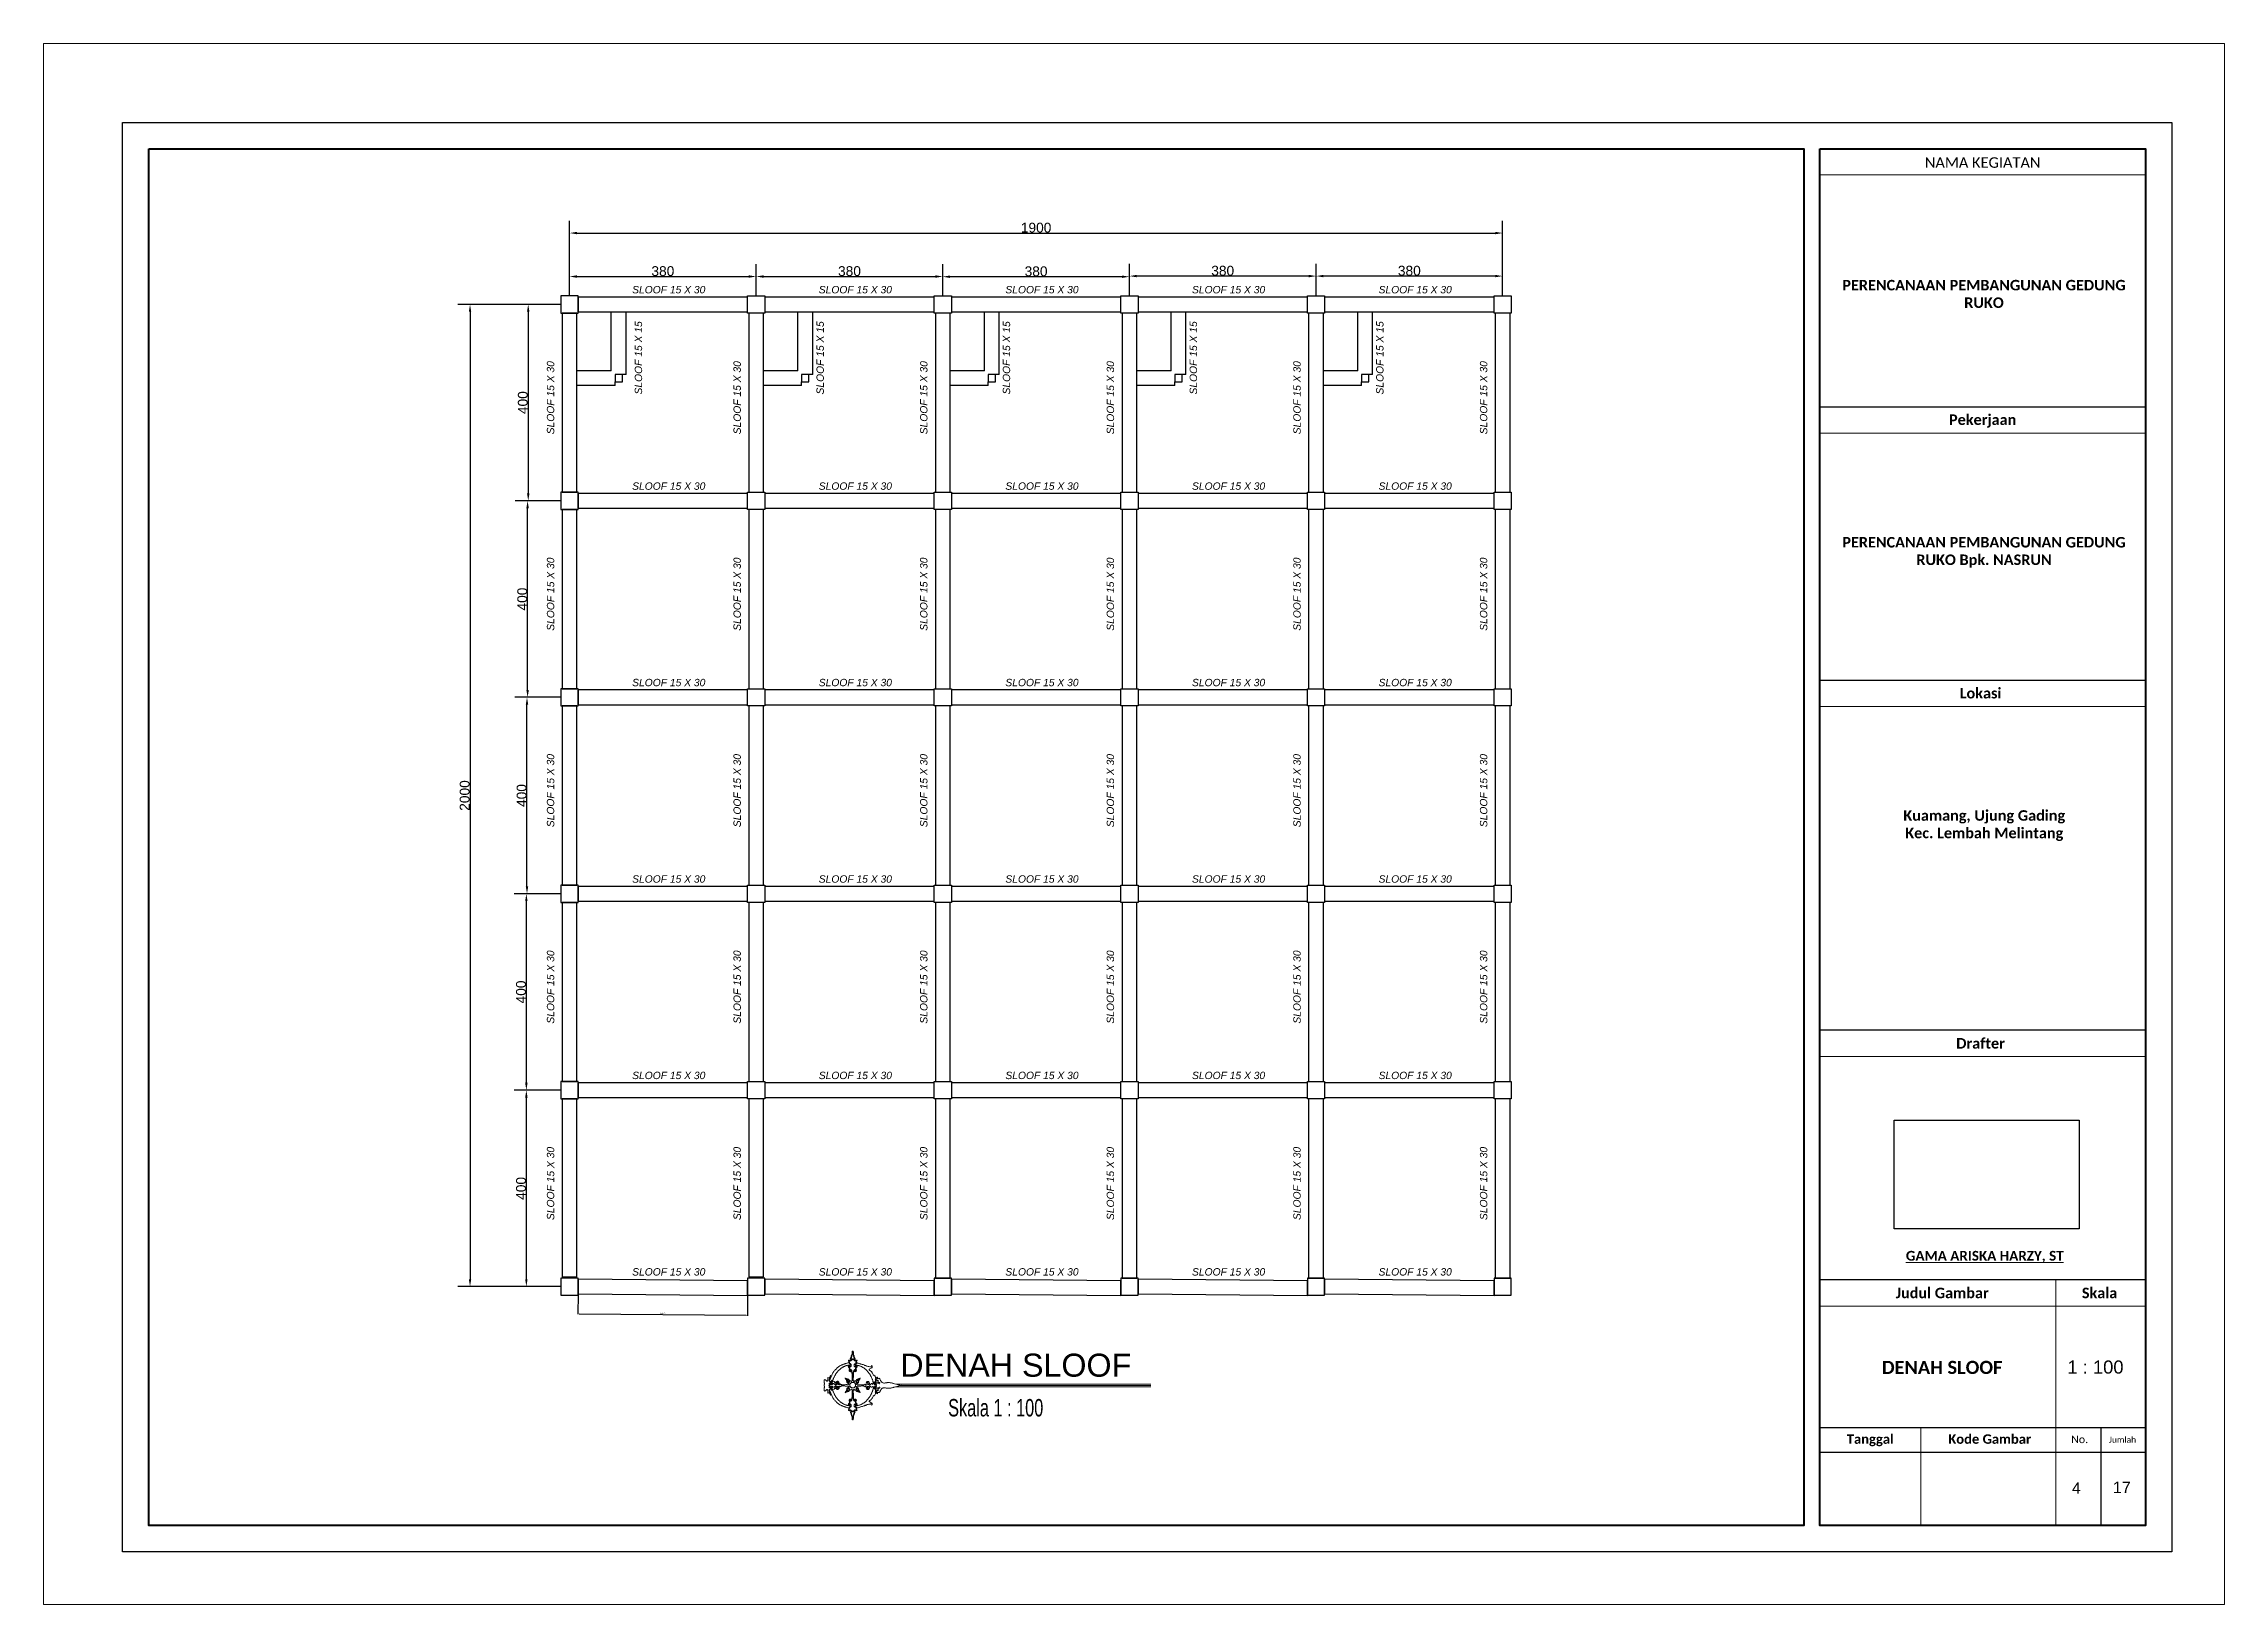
# Model space of a CAD drawing. Header units: centimetres. Extents: x -377343 to 693706, y 194584 to 813780.
# Drawn here: x 159702 to 164143, y 497619 to 500797 of the extents above; entities that cross this region are included whole.
import ezdxf

# ---------------------------------------------------------------- set-up
doc = ezdxf.new("R2010")
doc.units = ezdxf.units.CM
doc.header["$PDMODE"] = 3
for name, color, linetype, lineweight in [('a. line t', 7, 'Continuous', 50), ('Kertas', 252, 'Continuous', 20), ('Legenda', 252, 'Continuous', 20)]:
    doc.layers.add(name, color=color, linetype=linetype, lineweight=lineweight)
for name, color, linetype in [('balok', 235, 'Continuous'), ('KOLOM', 11, 'Continuous'), ('Layer1', 7, 'Continuous'), ('PIPA', 11, 'Continuous'), ('TEXT', 7, 'Continuous')]:
    doc.layers.add(name, color=color, linetype=linetype)
doc.styles.add('ROMANS', font='ROMANS.SHX', dxfattribs={"width": 0.7})
doc.styles.get("Standard").update_dxf_attribs({"font": 'arial.ttf'})
doc.dimstyles.new('ISO-25', dxfattribs={"dimtxt": 2.5, "dimasz": 2.5, "dimexe": 1.25, "dimexo": 0.625, "dimtad": 1, "dimtxsty": 'Standard', "dimcen": 2.5, "dimadec": 0, "dimazin": 0, "dimtfac": 1, "dimtmove": 0, "dimatfit": 3, "dimfxl": 1, "dimarcsym": 0})
picture_1 = doc.add_image_def('image1.jpg', size_in_pixel=(603, 1024))

msp = doc.modelspace()

# ---------------------------------------------------------------- texts
at = {"layer": 'a. line t', "color": 2}
for s, height, p in [('1 : 100', 26.7515, (163823.113, 498088.547)), ('4', 23.408, (163832.259, 497843.922)), ('17', 23.4076, (163915.739, 497845.229))]:
    msp.add_text(s, height=height, dxfattribs=at).set_placement(p)
at = {"layer": 'a. line t', "color": 2, "lineweight": 20, "attachment_point": 5}
for s, insert, char_height, width in [('{\\fCandara|b0|i0|c0|p34;NAMA KEGIATAN}', (163650.498, 500554.501), 21.40123, 663.43798), ('{\\fCandara|b1|i0|c0|p34;PERENCANAAN PEMBANGUNAN GEDUNG RUKO}', (163653.218, 500287.002), 21.40123, 580.11409), ('{\\fCandara|b1|i0|c0|p34;Pekerjaan}', (163650.498, 500028.2), 21.40123, 663.43798), ('{\\fCandara|b1|i0|c0|p34;PERENCANAAN PEMBANGUNAN GEDUNG RUKO Bpk. NASRUN}', (163653.218, 499761.023), 21.40123, 580.11409), ('{\\fCandara|b1|i0|c0|p34;Lokasi}', (163646.242, 499473.989), 21.40123, 663.43798), ('{\\fCandara|b1|i0|c0|p34;Kuamang, Ujung Gading\\PKec. Lembah Melintang}', (163653.798, 499204.413), 21.40123, 580.11409), ('{\\fCandara|b1|i0|c0|p34;Drafter}', (163646.242, 498760.998), 21.40123, 663.43798), ('{\\fCandara|b1|i0|c0|p34;\\LGAMA ARISKA HARZY, ST}', (163654.756, 498326.434), 19.87016, 745.3439), ('{\\fCandara|b1|i0|c0|p34;Judul Gambar}', (163568.124, 498252.707), 21.40123, 438.72511), ('{\\fCandara|b1|i0|c0|p34;Skala}', (163888.6, 498252.707), 21.40123, 224.71286)]:
    msp.add_mtext(s, dxfattribs=dict(at, insert=insert, char_height=char_height, width=width))
at = {"layer": 'a. line t', "color": 2, "lineweight": 15, "insert": (163567.924, 498101.048), "char_height": 26.75153, "width": 600.9243, "attachment_point": 5}
msp.add_mtext('{\\fCandara|b1|i0|c0|p34;DENAH SLOOF}', dxfattribs=at)
at = {"layer": 'a. line t', "color": 2, "attachment_point": 1}
for s, insert, char_height, width in [('{\\fCandara|b1|i0|c0|p34;Tanggal}', (163373.778, 497964.948), 19.2611, 336.99008), ('{\\fCandara|b1|i0|c0|p34;Kode Gambar}', (163580.504, 497964.948), 19.2611, 336.99008), ('{\\fCandara|b0|i0|c0|p34;No.}', (163830.893, 497962.45), 15.40888, 32.72331), ('{\\fCandara|b0|i0|c0|p34;Jumlah}', (163907.692, 497960.076), 12.32711, 58.56496)]:
    msp.add_mtext(s, dxfattribs=dict(at, insert=insert, char_height=char_height, width=width))
at = {"layer": 'Layer1', "char_height": 15, "attachment_point": 1}
for insert in [(160900.403, 500303.268), (161280.403, 500303.268), (161660.403, 500303.268), (162040.403, 500303.268), (162420.403, 500303.268), (160900.403, 499903.268), (161280.403, 499903.268), (161660.403, 499903.268), (162040.403, 499903.268), (162420.403, 499903.268), (160900.403, 499503.268), (161280.403, 499503.268), (161660.403, 499503.268), (162040.403, 499503.268), (162420.403, 499503.268), (160900.403, 499103.268), (161280.403, 499103.268), (161660.403, 499103.268), (162040.403, 499103.268), (162420.403, 499103.268), (160900.403, 498703.268), (161280.403, 498703.268), (161660.403, 498703.268), (162040.403, 498703.268), (162420.403, 498703.268), (160900.403, 498303.268), (161280.403, 498303.268), (161660.403, 498303.268), (162040.403, 498303.268), (162420.403, 498303.268)]:
    msp.add_mtext_dynamic_manual_height_columns('{\\fArial|b0|i1|c0|p34;SLOOF 15 X 30}', width=159.09775, gutter_width=12.5, heights=[0], dxfattribs=dict(at, insert=insert))
at = {"layer": 'Layer1', "char_height": 15, "attachment_point": 1, "rotation": 90}
for s, insert in [('{\\fArial|b0|i1|c0|p34;SLOOF 15 X 15}', (160905.692, 500082.289)), ('{\\fArial|b0|i1|c0|p34;SLOOF 15 X 15}', (161275.759, 500082.289)), ('{\\fArial|b0|i1|c0|p34;SLOOF 15 X 15}', (161655.154, 500082.289)), ('{\\fArial|b0|i1|c0|p34;SLOOF 15 X 15}', (162035.7, 500082.289)), ('{\\fArial|b0|i1|c0|p34;SLOOF 15 X 15}', (162415.449, 500082.289)), ('{\\fArial|b0|i1|c0|p34;SLOOF 15 X 30}', (160726.756, 500001.194)), ('{\\fArial|b0|i1|c0|p34;SLOOF 15 X 30}', (161106.756, 500001.194)), ('{\\fArial|b0|i1|c0|p34;SLOOF 15 X 30}', (161486.756, 500001.194)), ('{\\fArial|b0|i1|c0|p34;SLOOF 15 X 30}', (161866.756, 500001.194)), ('{\\fArial|b0|i1|c0|p34;SLOOF 15 X 30}', (162246.756, 500001.194)), ('{\\fArial|b0|i1|c0|p34;SLOOF 15 X 30}', (162626.756, 500001.194)), ('{\\fArial|b0|i1|c0|p34;SLOOF 15 X 30}', (160726.756, 499601.194)), ('{\\fArial|b0|i1|c0|p34;SLOOF 15 X 30}', (161106.756, 499601.194)), ('{\\fArial|b0|i1|c0|p34;SLOOF 15 X 30}', (161486.756, 499601.194)), ('{\\fArial|b0|i1|c0|p34;SLOOF 15 X 30}', (161866.756, 499601.194)), ('{\\fArial|b0|i1|c0|p34;SLOOF 15 X 30}', (162246.756, 499601.194)), ('{\\fArial|b0|i1|c0|p34;SLOOF 15 X 30}', (162626.756, 499601.194)), ('{\\fArial|b0|i1|c0|p34;SLOOF 15 X 30}', (160726.756, 499201.194)), ('{\\fArial|b0|i1|c0|p34;SLOOF 15 X 30}', (161106.756, 499201.194)), ('{\\fArial|b0|i1|c0|p34;SLOOF 15 X 30}', (161486.756, 499201.194)), ('{\\fArial|b0|i1|c0|p34;SLOOF 15 X 30}', (161866.756, 499201.194)), ('{\\fArial|b0|i1|c0|p34;SLOOF 15 X 30}', (162246.756, 499201.194)), ('{\\fArial|b0|i1|c0|p34;SLOOF 15 X 30}', (162626.756, 499201.194)), ('{\\fArial|b0|i1|c0|p34;SLOOF 15 X 30}', (160726.756, 498801.194)), ('{\\fArial|b0|i1|c0|p34;SLOOF 15 X 30}', (161106.756, 498801.194)), ('{\\fArial|b0|i1|c0|p34;SLOOF 15 X 30}', (161486.756, 498801.194)), ('{\\fArial|b0|i1|c0|p34;SLOOF 15 X 30}', (161866.756, 498801.194)), ('{\\fArial|b0|i1|c0|p34;SLOOF 15 X 30}', (162246.756, 498801.194)), ('{\\fArial|b0|i1|c0|p34;SLOOF 15 X 30}', (162626.756, 498801.194)), ('{\\fArial|b0|i1|c0|p34;SLOOF 15 X 30}', (160726.756, 498401.194)), ('{\\fArial|b0|i1|c0|p34;SLOOF 15 X 30}', (161106.756, 498401.194)), ('{\\fArial|b0|i1|c0|p34;SLOOF 15 X 30}', (161486.756, 498401.194)), ('{\\fArial|b0|i1|c0|p34;SLOOF 15 X 30}', (161866.756, 498401.194)), ('{\\fArial|b0|i1|c0|p34;SLOOF 15 X 30}', (162246.756, 498401.194)), ('{\\fArial|b0|i1|c0|p34;SLOOF 15 X 30}', (162626.756, 498401.194))]:
    msp.add_mtext_dynamic_manual_height_columns(s, width=159.09775, gutter_width=12.5, heights=[0], dxfattribs=dict(at, insert=insert))
at = {"layer": 'TEXT', "color": 2}
msp.add_text('DENAH SLOOF ', height=46.96188, dxfattribs=at).set_placement((161446.45, 498082.284))
at = {"layer": 'TEXT', "color": 2, "lineweight": 15, "insert": (161543.91, 498036.843), "char_height": 35.44622, "width": 16665.704, "attachment_point": 1, "style": 'ROMANS'}
msp.add_mtext('\\pt3.96;{\\fColonna MT|b0|i0|c0|p82;Skala 1 : 100}', dxfattribs=at)

# ---------------------------------------------------------------- blocks, each defined once
blk = doc.blocks.new('*D36')
at = {"layer": 'Defpoints', "color": 0, "transparency": 16777216}
for p in [(161153, 500322.5), (160773, 500283.2), (161153, 500283.2)]:
    blk.add_point(p, dxfattribs=at)
at = {"layer": 'Layer1', "color": 0, "lineweight": -2, "transparency": 16777216}
for p, q in [((160773, 500283.8), (160773, 500347.5)), ((161153, 500283.8), (161153, 500347.5)), ((160788, 500322.5), (161138, 500322.5))]:
    blk.add_line(p, q, dxfattribs=at)
at = {"layer": 'Layer1', "color": 0, "transparency": 16777216}
for points in [[(160788, 500325), (160788, 500320), (160773, 500322.5)], [(161138, 500325), (161138, 500320), (161153, 500322.5)]]:
    blk.add_solid(points, dxfattribs=at)
at = {"layer": 'Layer1', "color": 0, "transparency": 16777216, "insert": (160963, 500333.4), "char_height": 20, "attachment_point": 5}
blk.add_mtext('380', dxfattribs=at)
blk = doc.blocks.new('*D29')
at = {"layer": 'Defpoints', "color": 0, "transparency": 16777216}
for p in [(161533, 500322.5), (161153, 500283.2), (161533, 500283.2)]:
    blk.add_point(p, dxfattribs=at)
at = {"layer": 'Layer1', "color": 0, "lineweight": -2, "transparency": 16777216}
for p, q in [((161153, 500283.8), (161153, 500347.5)), ((161533, 500283.8), (161533, 500347.5)), ((161168, 500322.5), (161518, 500322.5))]:
    blk.add_line(p, q, dxfattribs=at)
at = {"layer": 'Layer1', "color": 0, "transparency": 16777216}
for points in [[(161168, 500325), (161168, 500320), (161153, 500322.5)], [(161518, 500325), (161518, 500320), (161533, 500322.5)]]:
    blk.add_solid(points, dxfattribs=at)
at = {"layer": 'Layer1', "color": 0, "transparency": 16777216, "insert": (161343, 500333.4), "char_height": 20, "attachment_point": 5}
blk.add_mtext('380', dxfattribs=at)
blk = doc.blocks.new('*D30')
at = {"layer": 'Defpoints', "color": 0, "transparency": 16777216}
for p in [(161533, 500322.1), (161533, 500283.2), (161913, 500283.2)]:
    blk.add_point(p, dxfattribs=at)
at = {"layer": 'Layer1', "color": 0, "lineweight": -2, "transparency": 16777216}
for p, q in [((161533, 500283.8), (161533, 500347.1)), ((161913, 500283.8), (161913, 500347.1)), ((161898, 500322.1), (161548, 500322.1))]:
    blk.add_line(p, q, dxfattribs=at)
at = {"layer": 'Layer1', "color": 0, "transparency": 16777216}
for points in [[(161548, 500324.6), (161548, 500319.6), (161533, 500322.1)], [(161898, 500324.6), (161898, 500319.6), (161913, 500322.1)]]:
    blk.add_solid(points, dxfattribs=at)
at = {"layer": 'Layer1', "color": 0, "transparency": 16777216, "insert": (161723, 500333), "char_height": 20, "attachment_point": 5}
blk.add_mtext('380', dxfattribs=at)
blk = doc.blocks.new('*D31')
at = {"layer": 'Defpoints', "color": 0, "transparency": 16777216}
for p in [(161913, 500323.4), (161913, 500283.2), (162293, 500283.2)]:
    blk.add_point(p, dxfattribs=at)
at = {"layer": 'Layer1', "color": 0, "lineweight": -2, "transparency": 16777216}
for p, q in [((161913, 500283.8), (161913, 500348.4)), ((162293, 500283.8), (162293, 500348.4)), ((162278, 500323.4), (161928, 500323.4))]:
    blk.add_line(p, q, dxfattribs=at)
at = {"layer": 'Layer1', "color": 0, "transparency": 16777216}
for points in [[(161928, 500325.9), (161928, 500320.9), (161913, 500323.4)], [(162278, 500325.9), (162278, 500320.9), (162293, 500323.4)]]:
    blk.add_solid(points, dxfattribs=at)
at = {"layer": 'Layer1', "color": 0, "transparency": 16777216, "insert": (162103, 500334.2), "char_height": 20, "attachment_point": 5}
blk.add_mtext('380', dxfattribs=at)
blk = doc.blocks.new('*D28')
at = {"layer": 'Defpoints', "color": 0, "transparency": 16777216}
for p in [(162293, 500323.4), (162293, 500283.2), (162673, 500283.2)]:
    blk.add_point(p, dxfattribs=at)
at = {"layer": 'Layer1', "color": 0, "lineweight": -2, "transparency": 16777216}
for p, q in [((162293, 500283.8), (162293, 500348.4)), ((162673, 500283.8), (162673, 500348.4)), ((162658, 500323.4), (162308, 500323.4))]:
    blk.add_line(p, q, dxfattribs=at)
at = {"layer": 'Layer1', "color": 0, "transparency": 16777216}
for points in [[(162308, 500325.9), (162308, 500320.9), (162293, 500323.4)], [(162658, 500325.9), (162658, 500320.9), (162673, 500323.4)]]:
    blk.add_solid(points, dxfattribs=at)
at = {"layer": 'Layer1', "color": 0, "transparency": 16777216, "insert": (162483, 500334.2), "char_height": 20, "attachment_point": 5}
blk.add_mtext('380', dxfattribs=at)
blk = doc.blocks.new('*D25')
at = {"layer": 'Defpoints', "color": 0, "transparency": 16777216}
for p in [(162673, 500411), (160773, 500283.2), (162673, 500283.2)]:
    blk.add_point(p, dxfattribs=at)
at = {"layer": 'Layer1', "color": 0, "lineweight": -2, "transparency": 16777216}
for p, q in [((160773, 500283.8), (160773, 500436)), ((162673, 500283.8), (162673, 500436)), ((160788, 500411), (162658, 500411))]:
    blk.add_line(p, q, dxfattribs=at)
at = {"layer": 'Layer1', "color": 0, "transparency": 16777216}
for points in [[(160788, 500413.5), (160788, 500408.5), (160773, 500411)], [(162658, 500413.5), (162658, 500408.5), (162673, 500411)]]:
    blk.add_solid(points, dxfattribs=at)
at = {"layer": 'Layer1', "color": 0, "transparency": 16777216, "insert": (161723, 500421.9), "char_height": 20, "attachment_point": 5}
blk.add_mtext('1900', dxfattribs=at)
blk = doc.blocks.new('*D32')
at = {"layer": 'Defpoints', "color": 0, "transparency": 16777216}
for p in [(160755.5, 500265.7), (160688.8, 499865.7), (160755.5, 499865.7)]:
    blk.add_point(p, dxfattribs=at)
at = {"layer": 'Layer1', "color": 0, "lineweight": -2, "transparency": 16777216}
for p, q in [((160754.9, 500265.7), (160663.8, 500265.7)), ((160688.8, 500250.7), (160688.8, 499880.7)), ((160754.9, 499865.7), (160663.8, 499865.7))]:
    blk.add_line(p, q, dxfattribs=at)
at = {"layer": 'Layer1', "color": 0, "transparency": 16777216}
for points in [[(160686.3, 500250.7), (160691.3, 500250.7), (160688.8, 500265.7)], [(160686.3, 499880.7), (160691.3, 499880.7), (160688.8, 499865.7)]]:
    blk.add_solid(points, dxfattribs=at)
at = {"layer": 'Layer1', "color": 0, "transparency": 16777216, "insert": (160677.9, 500065.7), "char_height": 20, "attachment_point": 5, "rotation": 90}
blk.add_mtext('400', dxfattribs=at)
blk = doc.blocks.new('*D33')
at = {"layer": 'Defpoints', "color": 0, "transparency": 16777216}
for p in [(160687.5, 499865.7), (160755.5, 499865.7), (160755.5, 499465.7)]:
    blk.add_point(p, dxfattribs=at)
at = {"layer": 'Layer1', "color": 0, "lineweight": -2, "transparency": 16777216}
for p, q in [((160754.9, 499865.7), (160662.5, 499865.7)), ((160687.5, 499480.7), (160687.5, 499850.7)), ((160754.9, 499465.7), (160662.5, 499465.7))]:
    blk.add_line(p, q, dxfattribs=at)
at = {"layer": 'Layer1', "color": 0, "transparency": 16777216}
for points in [[(160685, 499850.7), (160690, 499850.7), (160687.5, 499865.7)], [(160685, 499480.7), (160690, 499480.7), (160687.5, 499465.7)]]:
    blk.add_solid(points, dxfattribs=at)
at = {"layer": 'Layer1', "color": 0, "transparency": 16777216, "insert": (160676.7, 499665.7), "char_height": 20, "attachment_point": 5, "rotation": 90}
blk.add_mtext('400', dxfattribs=at)
blk = doc.blocks.new('*D34')
at = {"layer": 'Defpoints', "color": 0, "transparency": 16777216}
for p in [(160686.3, 499465.7), (160754.9, 499465.7), (160755.5, 499065.7)]:
    blk.add_point(p, dxfattribs=at)
at = {"layer": 'Layer1', "color": 0, "lineweight": -2, "transparency": 16777216}
for p, q in [((160754.3, 499465.7), (160661.3, 499465.7)), ((160686.3, 499080.7), (160686.3, 499450.7)), ((160754.9, 499065.7), (160661.3, 499065.7))]:
    blk.add_line(p, q, dxfattribs=at)
at = {"layer": 'Layer1', "color": 0, "transparency": 16777216}
for points in [[(160683.8, 499450.7), (160688.8, 499450.7), (160686.3, 499465.7)], [(160683.8, 499080.7), (160688.8, 499080.7), (160686.3, 499065.7)]]:
    blk.add_solid(points, dxfattribs=at)
at = {"layer": 'Layer1', "color": 0, "transparency": 16777216, "insert": (160675.4, 499265.7), "char_height": 20, "attachment_point": 5, "rotation": 90}
blk.add_mtext('400', dxfattribs=at)
blk = doc.blocks.new('*D27')
at = {"layer": 'Defpoints', "color": 0, "transparency": 16777216}
for p in [(160685, 499065.7), (160754.9, 499065.7), (160755.5, 498665.7)]:
    blk.add_point(p, dxfattribs=at)
at = {"layer": 'Layer1', "color": 0, "lineweight": -2, "transparency": 16777216}
for p, q in [((160754.3, 499065.7), (160660, 499065.7)), ((160685, 498680.7), (160685, 499050.7)), ((160754.9, 498665.7), (160660, 498665.7))]:
    blk.add_line(p, q, dxfattribs=at)
at = {"layer": 'Layer1', "color": 0, "transparency": 16777216}
for points in [[(160682.5, 499050.7), (160687.5, 499050.7), (160685, 499065.7)], [(160682.5, 498680.7), (160687.5, 498680.7), (160685, 498665.7)]]:
    blk.add_solid(points, dxfattribs=at)
at = {"layer": 'Layer1', "color": 0, "transparency": 16777216, "insert": (160674.2, 498865.7), "char_height": 20, "attachment_point": 5, "rotation": 90}
blk.add_mtext('400', dxfattribs=at)
blk = doc.blocks.new('*D35')
at = {"layer": 'Defpoints', "color": 0, "transparency": 16777216}
for p in [(160685, 498665.7), (160755.5, 498665.7), (160755.5, 498265.7)]:
    blk.add_point(p, dxfattribs=at)
at = {"layer": 'Layer1', "color": 0, "lineweight": -2, "transparency": 16777216}
for p, q in [((160754.9, 498665.7), (160660, 498665.7)), ((160685, 498280.7), (160685, 498650.7)), ((160754.9, 498265.7), (160660, 498265.7))]:
    blk.add_line(p, q, dxfattribs=at)
at = {"layer": 'Layer1', "color": 0, "transparency": 16777216}
for points in [[(160682.5, 498650.7), (160687.5, 498650.7), (160685, 498665.7)], [(160682.5, 498280.7), (160687.5, 498280.7), (160685, 498265.7)]]:
    blk.add_solid(points, dxfattribs=at)
at = {"layer": 'Layer1', "color": 0, "transparency": 16777216, "insert": (160674.2, 498465.7), "char_height": 20, "attachment_point": 5, "rotation": 90}
blk.add_mtext('400', dxfattribs=at)
blk = doc.blocks.new('*D26')
at = {"layer": 'Defpoints', "color": 0, "transparency": 16777216}
for p in [(160755.5, 500265.7), (160570.3, 498265.7), (160754.9, 498265.7)]:
    blk.add_point(p, dxfattribs=at)
at = {"layer": 'Layer1', "color": 0, "lineweight": -2, "transparency": 16777216}
for p, q in [((160754.9, 500265.7), (160545.3, 500265.7)), ((160570.3, 500250.7), (160570.3, 498280.7)), ((160754.3, 498265.7), (160545.3, 498265.7))]:
    blk.add_line(p, q, dxfattribs=at)
at = {"layer": 'Layer1', "color": 0, "transparency": 16777216}
for points in [[(160567.8, 500250.7), (160572.8, 500250.7), (160570.3, 500265.7)], [(160567.8, 498280.7), (160572.8, 498280.7), (160570.3, 498265.7)]]:
    blk.add_solid(points, dxfattribs=at)
at = {"layer": 'Layer1', "color": 0, "transparency": 16777216, "insert": (160559.5, 499265.7), "char_height": 20, "attachment_point": 5, "rotation": 90}
blk.add_mtext('2000', dxfattribs=at)
blk = doc.blocks.new('*D139')
at = {"layer": 'Defpoints', "color": 0, "transparency": 16777216}
for p in [(160790.5, 498250.7), (161135.5, 498247.6), (161135.2, 498207.6)]:
    blk.add_point(p, dxfattribs=at)
at = {"layer": 'PIPA', "color": 0, "lineweight": -2, "transparency": 16777216}
for p, q in [((160790.5, 498250.1), (160790.1, 498209.4)), ((160792.7, 498210.6), (161132.7, 498207.6)), ((161135.5, 498247), (161135.1, 498206.3))]:
    blk.add_line(p, q, dxfattribs=at)
at = {"layer": 'PIPA', "color": 0, "transparency": 16777216}
for points in [[(160792.7, 498211), (160792.7, 498210.2), (160790.2, 498210.6)], [(161132.7, 498208), (161132.7, 498207.2), (161135.2, 498207.6)]]:
    blk.add_solid(points, dxfattribs=at)
at = {"layer": 'PIPA', "color": 0, "transparency": 16777216, "insert": (160962.7, 498211.2), "char_height": 2.5, "attachment_point": 5, "rotation": 359.494}
blk.add_mtext('345,01', dxfattribs=at)

# ---------------------------------------------------------------- dimensions: what is measured, and where the dimension line sits
at = {"layer": 'Layer1'}
for base, p1, p2, picture, middle in [((162673.013, 500411.045), (160773.013, 500283.185), (162673.013, 500283.185), '*D25', (161723.013, 500421.882)), ((161153.013, 500322.53), (160773.013, 500283.185), (161153.013, 500283.185), '*D36', (160963.013, 500333.373)), ((161533.013, 500322.53), (161153.013, 500283.185), (161533.013, 500283.185), '*D29', (161343.013, 500333.373)), ((161533.013, 500322.113), (161913.013, 500283.185), (161533.013, 500283.185), '*D30', (161723.013, 500332.956)), ((161913.013, 500323.363), (162293.013, 500283.185), (161913.013, 500283.185), '*D31', (162103.013, 500334.206)), ((162293.013, 500323.363), (162673.013, 500283.185), (162293.013, 500283.185), '*D28', (162483.013, 500334.206))]:
    dim = msp.add_linear_dim(base=base, p1=p1, p2=p2, dimstyle='ISO-25', override={"dimtxt": 20, "dimasz": 15, "dimexe": 25}, dxfattribs=at)
    dim.commit()
    dim.dimension.update_dxf_attribs({"geometry": picture, "text_midpoint": middle})
for base, p1, p2, picture, middle in [((160570.331, 498265.685), (160755.513, 500265.685), (160754.888, 498265.685), '*D26', (160559.494, 499265.685)), ((160688.761, 499865.685), (160755.513, 500265.685), (160755.513, 499865.685), '*D32', (160677.925, 500065.685)), ((160687.511, 499865.685), (160755.513, 499465.685), (160755.513, 499865.685), '*D33', (160676.675, 499665.685)), ((160686.261, 499465.685), (160755.513, 499065.685), (160754.888, 499465.685), '*D34', (160675.425, 499265.685)), ((160685.011, 499065.685), (160755.513, 498665.685), (160754.888, 499065.685), '*D27', (160674.175, 498865.685)), ((160685.011, 498665.685), (160755.513, 498265.685), (160755.513, 498665.685), '*D35', (160674.175, 498465.685))]:
    dim = msp.add_linear_dim(base=base, p1=p1, p2=p2, angle=90, dimstyle='ISO-25', override={"dimtxt": 20, "dimasz": 15, "dimexe": 25}, dxfattribs=at)
    dim.commit()
    dim.dimension.update_dxf_attribs({"geometry": picture, "text_midpoint": middle})
at = {"layer": 'PIPA'}
dim = msp.add_aligned_dim(p1=(160790.513, 498250.685), p2=(161135.513, 498247.638), distance=-40.081, dimstyle='ISO-25', dxfattribs=at)
dim.commit()
dim.dimension.update_dxf_attribs({"geometry": '*D139', "text_midpoint": (160962.678, 498211.21)})

# ---------------------------------------------------------------- linework, layer by layer
at = {"layer": 'balok'}
for p, q in [((160858.013, 500130.685), (160858.013, 500250.685)), ((160888.013, 500123.185), (160888.013, 500250.685)), ((161238.013, 500130.685), (161238.013, 500250.685)), ((161268.013, 500123.185), (161268.013, 500250.685)), ((161618.013, 500130.685), (161618.013, 500250.685)), ((161648.013, 500123.185), (161648.013, 500250.685)), ((161998.013, 500130.685), (161998.013, 500250.685)), ((162028.013, 500123.185), (162028.013, 500250.685)), ((162378.013, 500130.685), (162378.013, 500250.685)), ((162408.013, 500123.185), (162408.013, 500250.685)), ((160858.013, 500130.685), (160788.013, 500130.685)), ((160888.013, 500123.185), (160880.513, 500123.185)), ((161238.013, 500130.685), (161168.013, 500130.685)), ((161268.013, 500123.185), (161260.513, 500123.185)), ((161618.013, 500130.685), (161548.013, 500130.685)), ((161648.013, 500123.185), (161640.513, 500123.185)), ((161998.013, 500130.685), (161928.013, 500130.685)), ((162028.013, 500123.185), (162020.513, 500123.185)), ((162378.013, 500130.685), (162308.013, 500130.685)), ((162408.013, 500123.185), (162400.513, 500123.185)), ((160865.513, 500100.685), (160788.013, 500100.685)), ((160865.513, 500100.685), (160865.513, 500108.185)), ((161245.513, 500100.685), (161168.013, 500100.685)), ((161245.513, 500100.685), (161245.513, 500108.185)), ((161625.513, 500100.685), (161548.013, 500100.685)), ((161625.513, 500100.685), (161625.513, 500108.185)), ((162005.513, 500100.685), (161928.013, 500100.685)), ((162005.513, 500100.685), (162005.513, 500108.185)), ((162385.513, 500100.685), (162308.013, 500100.685)), ((162385.513, 500100.685), (162385.513, 500108.185))]:
    msp.add_line(p, q, dxfattribs=at)
for points in [[(160790.513, 500250.685), (161135.513, 500250.685), (161135.513, 500280.685), (160790.513, 500280.685)], [(161170.513, 500250.685), (161515.513, 500250.685), (161515.513, 500280.685), (161170.513, 500280.685)], [(161550.513, 500250.685), (161895.513, 500250.685), (161895.513, 500280.685), (161550.513, 500280.685)], [(161930.513, 500250.685), (162275.513, 500250.685), (162275.513, 500280.685), (161930.513, 500280.685)], [(162310.513, 500250.685), (162655.513, 500250.685), (162655.513, 500280.685), (162310.513, 500280.685)], [(160758.013, 500248.185), (160758.013, 499883.185), (160788.013, 499883.185), (160788.013, 500248.185)], [(161138.013, 500248.185), (161138.013, 499883.185), (161168.013, 499883.185), (161168.013, 500248.185)], [(161518.013, 500248.185), (161518.013, 499883.185), (161548.013, 499883.185), (161548.013, 500248.185)], [(161898.013, 500248.185), (161898.013, 499883.185), (161928.013, 499883.185), (161928.013, 500248.185)], [(162278.013, 500248.185), (162278.013, 499883.185), (162308.013, 499883.185), (162308.013, 500248.185)], [(162658.013, 500248.185), (162658.013, 499883.185), (162688.013, 499883.185), (162688.013, 500248.185)], [(160790.513, 499850.685), (161135.513, 499850.685), (161135.513, 499880.685), (160790.513, 499880.685)], [(161170.513, 499850.685), (161515.513, 499850.685), (161515.513, 499880.685), (161170.513, 499880.685)], [(161550.513, 499850.685), (161895.513, 499850.685), (161895.513, 499880.685), (161550.513, 499880.685)], [(161930.513, 499850.685), (162275.513, 499850.685), (162275.513, 499880.685), (161930.513, 499880.685)], [(162310.513, 499850.685), (162655.513, 499850.685), (162655.513, 499880.685), (162310.513, 499880.685)], [(160758.013, 499848.185), (160758.013, 499483.185), (160788.013, 499483.185), (160788.013, 499848.185)], [(161138.013, 499848.185), (161138.013, 499483.185), (161168.013, 499483.185), (161168.013, 499848.185)], [(161518.013, 499848.185), (161518.013, 499483.185), (161548.013, 499483.185), (161548.013, 499848.185)], [(161898.013, 499848.185), (161898.013, 499483.185), (161928.013, 499483.185), (161928.013, 499848.185)], [(162278.013, 499848.185), (162278.013, 499483.185), (162308.013, 499483.185), (162308.013, 499848.185)], [(162658.013, 499848.185), (162658.013, 499483.185), (162688.013, 499483.185), (162688.013, 499848.185)], [(160790.513, 499450.685), (161135.513, 499450.685), (161135.513, 499480.685), (160790.513, 499480.685)], [(161170.513, 499450.685), (161515.513, 499450.685), (161515.513, 499480.685), (161170.513, 499480.685)], [(161550.513, 499450.685), (161895.513, 499450.685), (161895.513, 499480.685), (161550.513, 499480.685)], [(161930.513, 499450.685), (162275.513, 499450.685), (162275.513, 499480.685), (161930.513, 499480.685)], [(162310.513, 499450.685), (162655.513, 499450.685), (162655.513, 499480.685), (162310.513, 499480.685)], [(160758.013, 499448.185), (160758.013, 499083.185), (160788.013, 499083.185), (160788.013, 499448.185)], [(161138.013, 499448.185), (161138.013, 499083.185), (161168.013, 499083.185), (161168.013, 499448.185)], [(161518.013, 499448.185), (161518.013, 499083.185), (161548.013, 499083.185), (161548.013, 499448.185)], [(161898.013, 499448.185), (161898.013, 499083.185), (161928.013, 499083.185), (161928.013, 499448.185)], [(162278.013, 499448.185), (162278.013, 499083.185), (162308.013, 499083.185), (162308.013, 499448.185)], [(162658.013, 499448.185), (162658.013, 499083.185), (162688.013, 499083.185), (162688.013, 499448.185)], [(160790.513, 499050.685), (161135.513, 499050.685), (161135.513, 499080.685), (160790.513, 499080.685)], [(161170.513, 499050.685), (161515.513, 499050.685), (161515.513, 499080.685), (161170.513, 499080.685)], [(161550.513, 499050.685), (161895.513, 499050.685), (161895.513, 499080.685), (161550.513, 499080.685)], [(161930.513, 499050.685), (162275.513, 499050.685), (162275.513, 499080.685), (161930.513, 499080.685)], [(162310.513, 499050.685), (162655.513, 499050.685), (162655.513, 499080.685), (162310.513, 499080.685)], [(160758.013, 499048.185), (160758.013, 498683.185), (160788.013, 498683.185), (160788.013, 499048.185)], [(161138.013, 499048.185), (161138.013, 498683.185), (161168.013, 498683.185), (161168.013, 499048.185)], [(161518.013, 499048.185), (161518.013, 498683.185), (161548.013, 498683.185), (161548.013, 499048.185)], [(161898.013, 499048.185), (161898.013, 498683.185), (161928.013, 498683.185), (161928.013, 499048.185)], [(162278.013, 499048.185), (162278.013, 498683.185), (162308.013, 498683.185), (162308.013, 499048.185)], [(162658.013, 499048.185), (162658.013, 498683.185), (162688.013, 498683.185), (162688.013, 499048.185)], [(160790.513, 498650.685), (161135.513, 498650.685), (161135.513, 498680.685), (160790.513, 498680.685)], [(161170.513, 498650.685), (161515.513, 498650.685), (161515.513, 498680.685), (161170.513, 498680.685)], [(161550.513, 498650.685), (161895.513, 498650.685), (161895.513, 498680.685), (161550.513, 498680.685)], [(161930.513, 498650.685), (162275.513, 498650.685), (162275.513, 498680.685), (161930.513, 498680.685)], [(162310.513, 498650.685), (162655.513, 498650.685), (162655.513, 498680.685), (162310.513, 498680.685)], [(160758.013, 498648.185), (160758.013, 498285.423), (160788.013, 498285.423), (160788.013, 498648.185)], [(161138.013, 498648.185), (161138.013, 498285.423), (161168.013, 498285.423), (161168.013, 498648.185)], [(161518.013, 498648.185), (161518.013, 498283.185), (161548.013, 498283.185), (161548.013, 498648.185)], [(161898.013, 498648.185), (161898.013, 498283.185), (161928.013, 498283.185), (161928.013, 498648.185)], [(162278.013, 498648.185), (162278.013, 498283.185), (162308.013, 498283.185), (162308.013, 498648.185)], [(162658.013, 498648.185), (162658.013, 498283.185), (162688.013, 498283.185), (162688.013, 498648.185)], [(160790.513, 498250.685), (161135.513, 498247.638), (161135.513, 498277.638), (160790.513, 498280.685)], [(161170.513, 498250.685), (161515.513, 498247.638), (161515.513, 498277.638), (161170.513, 498280.685)], [(161550.513, 498250.685), (161895.513, 498247.638), (161895.513, 498277.638), (161550.513, 498280.685)], [(161930.513, 498250.685), (162275.513, 498247.638), (162275.513, 498277.638), (161930.513, 498280.685)], [(162310.513, 498250.685), (162655.513, 498247.638), (162655.513, 498277.638), (162310.513, 498280.685)]]:
    msp.add_lwpolyline(points, close=True, dxfattribs=at)
at = {"layer": 'Kertas'}
msp.add_lwpolyline([(159701.972, 500796.755), (164142.726, 500796.755), (164142.726, 497618.673), (159701.972, 497618.673)], close=True, dxfattribs=at)
at = {"layer": 'KOLOM'}
for points in [[(160755.513, 500248.185), (160790.513, 500248.185), (160790.513, 500283.185), (160755.513, 500283.185)], [(161135.513, 500283.185), (161170.513, 500283.185), (161170.513, 500248.185), (161135.513, 500248.185)], [(161515.513, 500283.185), (161550.513, 500283.185), (161550.513, 500248.185), (161515.513, 500248.185)], [(161895.513, 500283.185), (161930.513, 500283.185), (161930.513, 500248.185), (161895.513, 500248.185)], [(162275.513, 500283.185), (162310.513, 500283.185), (162310.513, 500248.185), (162275.513, 500248.185)], [(162655.513, 500283.185), (162690.513, 500283.185), (162690.513, 500248.185), (162655.513, 500248.185)], [(160755.513, 499848.185), (160790.513, 499848.185), (160790.513, 499883.185), (160755.513, 499883.185)], [(161135.513, 499883.185), (161170.513, 499883.185), (161170.513, 499848.185), (161135.513, 499848.185)], [(161515.513, 499883.185), (161550.513, 499883.185), (161550.513, 499848.185), (161515.513, 499848.185)], [(161895.513, 499883.185), (161930.513, 499883.185), (161930.513, 499848.185), (161895.513, 499848.185)], [(162275.513, 499883.185), (162310.513, 499883.185), (162310.513, 499848.185), (162275.513, 499848.185)], [(162655.513, 499883.185), (162690.513, 499883.185), (162690.513, 499848.185), (162655.513, 499848.185)], [(160755.513, 499448.185), (160790.513, 499448.185), (160790.513, 499483.185), (160755.513, 499483.185)], [(161135.513, 499483.185), (161170.513, 499483.185), (161170.513, 499448.185), (161135.513, 499448.185)], [(161515.513, 499483.185), (161550.513, 499483.185), (161550.513, 499448.185), (161515.513, 499448.185)], [(161895.513, 499483.185), (161930.513, 499483.185), (161930.513, 499448.185), (161895.513, 499448.185)], [(162275.513, 499483.185), (162310.513, 499483.185), (162310.513, 499448.185), (162275.513, 499448.185)], [(162655.513, 499483.185), (162690.513, 499483.185), (162690.513, 499448.185), (162655.513, 499448.185)], [(160755.513, 499048.185), (160790.513, 499048.185), (160790.513, 499083.185), (160755.513, 499083.185)], [(161135.513, 499083.185), (161170.513, 499083.185), (161170.513, 499048.185), (161135.513, 499048.185)], [(161515.513, 499083.185), (161550.513, 499083.185), (161550.513, 499048.185), (161515.513, 499048.185)], [(161895.513, 499083.185), (161930.513, 499083.185), (161930.513, 499048.185), (161895.513, 499048.185)], [(162275.513, 499083.185), (162310.513, 499083.185), (162310.513, 499048.185), (162275.513, 499048.185)], [(162655.513, 499083.185), (162690.513, 499083.185), (162690.513, 499048.185), (162655.513, 499048.185)], [(160755.513, 498648.185), (160790.513, 498648.185), (160790.513, 498683.185), (160755.513, 498683.185)], [(161135.513, 498683.185), (161170.513, 498683.185), (161170.513, 498648.185), (161135.513, 498648.185)], [(161515.513, 498683.185), (161550.513, 498683.185), (161550.513, 498648.185), (161515.513, 498648.185)], [(161895.513, 498683.185), (161930.513, 498683.185), (161930.513, 498648.185), (161895.513, 498648.185)], [(162275.513, 498683.185), (162310.513, 498683.185), (162310.513, 498648.185), (162275.513, 498648.185)], [(162655.513, 498683.185), (162690.513, 498683.185), (162690.513, 498648.185), (162655.513, 498648.185)], [(160755.513, 498248.185), (160790.513, 498248.185), (160790.513, 498283.185), (160755.513, 498283.185)], [(161135.513, 498248.185), (161170.513, 498248.185), (161170.513, 498283.185), (161135.513, 498283.185)], [(161515.513, 498248.185), (161550.513, 498248.185), (161550.513, 498283.185), (161515.513, 498283.185)], [(161895.513, 498248.185), (161930.513, 498248.185), (161930.513, 498283.185), (161895.513, 498283.185)], [(162275.513, 498248.185), (162310.513, 498248.185), (162310.513, 498283.185), (162275.513, 498283.185)], [(162655.513, 498248.185), (162690.513, 498248.185), (162690.513, 498283.185), (162655.513, 498283.185)]]:
    msp.add_lwpolyline(points, close=True, dxfattribs=at)
at = {"layer": 'Layer1'}
for points in [[(160865.513, 500108.185), (160880.513, 500108.185), (160880.513, 500123.185), (160865.513, 500123.185)], [(161245.513, 500108.185), (161260.513, 500108.185), (161260.513, 500123.185), (161245.513, 500123.185)], [(161625.513, 500108.185), (161640.513, 500108.185), (161640.513, 500123.185), (161625.513, 500123.185)], [(162005.513, 500108.185), (162020.513, 500108.185), (162020.513, 500123.185), (162005.513, 500123.185)], [(162385.513, 500108.185), (162400.513, 500108.185), (162400.513, 500123.185), (162385.513, 500123.185)]]:
    msp.add_lwpolyline(points, close=True, dxfattribs=at)
at = {"layer": 'Legenda', "color": 1, "lineweight": 20}
for p, q in [((163982.217, 500529.24), (163318.779, 500529.24)), ((163982.217, 500003.26), (163318.779, 500003.26)), ((163982.797, 499446.651), (163319.359, 499446.651)), ((163982.797, 498734.449), (163319.359, 498734.449)), ((163799.519, 498279.459), (163799.519, 497779.182)), ((163318.779, 498225.956), (163982.217, 498225.956)), ((163524.491, 497978.319), (163524.491, 497779.182))]:
    msp.add_line(p, q, dxfattribs=at)
at = {"layer": 'Legenda', "color": 1, "lineweight": 30}
for p, q in [((163982.217, 500056.763), (163318.779, 500056.763)), ((163982.797, 499500.154), (163319.359, 499500.154)), ((163982.797, 498787.952), (163319.359, 498787.952)), ((163982.217, 498279.459), (163318.779, 498279.459)), ((163982.217, 497978.319), (163318.779, 497978.319)), ((163890.868, 497978.319), (163890.868, 497779.182)), ((163982.217, 497927.76), (163318.779, 497927.76))]:
    msp.add_line(p, q, dxfattribs=at)
at = {"layer": 'Legenda', "color": 5, "lineweight": 30}
msp.add_lwpolyline([(159862.481, 500636.246), (164035.72, 500636.246), (164035.72, 497725.679), (159862.481, 497725.679)], close=True, dxfattribs=at)
at = {"layer": 'Legenda', "color": 1, "lineweight": 50}
for points in [[(159915.985, 500582.743), (163286.677, 500582.743), (163286.677, 497779.182), (159915.985, 497779.182)], [(163318.779, 500582.743), (163982.217, 500582.743), (163982.217, 497779.182), (163318.779, 497779.182)]]:
    msp.add_lwpolyline(points, close=True, dxfattribs=at)
at = {"layer": 'PIPA', "lineweight": 35, "extrusion": (0, 0.816497, 0.57735), "elevation": 193451.324}
msp.add_lwpolyline([(-421704.212, -325591.681), (-159560.265, -63447.734), (377343.333, -600351.331), (-158232.47, -1135927.133), (-693706.405, -600453.199), (-454216.825, -360963.619)], dxfattribs=at)
at = {"layer": 'TEXT', "color": 2, "linetype": 'Continuous', "lineweight": 13}
for p, q in [((161344.951, 498119.938), (161344.408, 498119.946)), ((161344.408, 498119.946), (161344.493, 498119.646)), ((161344.951, 498119.938), (161344.408, 498119.946)), ((161344.408, 498119.946), (161344.493, 498119.646)), ((161344.493, 498119.646), (161345.431, 498119.117)), ((161344.493, 498119.646), (161345.431, 498119.117)), ((161345.693, 498119.881), (161344.951, 498119.938)), ((161345.693, 498119.881), (161344.951, 498119.938)), ((161345.515, 498119.169), (161345.791, 498119.611)), ((161345.515, 498119.169), (161345.791, 498119.611)), ((161345.669, 498121.944), (161345.644, 498121.477)), ((161345.669, 498121.944), (161345.644, 498121.477)), ((161345.644, 498121.477), (161346.069, 498120.66)), ((161345.644, 498121.477), (161346.069, 498120.66)), ((161346.745, 498121.11), (161345.669, 498121.944)), ((161346.745, 498121.11), (161345.669, 498121.944)), ((161346.208, 498120.035), (161345.693, 498119.881)), ((161346.208, 498120.035), (161345.693, 498119.881)), ((161345.791, 498119.611), (161346.228, 498120.137)), ((161345.791, 498119.611), (161346.228, 498120.137)), ((161346.069, 498120.66), (161346.208, 498120.035)), ((161346.069, 498120.66), (161346.208, 498120.035)), ((161346.332, 498123.604), (161346.182, 498122.461)), ((161346.332, 498123.604), (161346.182, 498122.461)), ((161346.182, 498122.461), (161346.553, 498121.285)), ((161346.182, 498122.461), (161346.553, 498121.285)), ((161346.228, 498120.137), (161346.514, 498120.694)), ((161346.228, 498120.137), (161346.514, 498120.694)), ((161346.249, 498121.521), (161346.432, 498121.688)), ((161346.249, 498121.521), (161346.432, 498121.688)), ((161346.34, 498121.229), (161346.249, 498121.521)), ((161346.34, 498121.229), (161346.249, 498121.521)), ((161346.707, 498124.697), (161346.332, 498123.604)), ((161346.707, 498124.697), (161346.332, 498123.604)), ((161346.514, 498120.694), (161346.34, 498121.229)), ((161346.514, 498120.694), (161346.34, 498121.229)), ((161346.432, 498121.688), (161346.566, 498121.68)), ((161346.432, 498121.688), (161346.566, 498121.68)), ((161346.553, 498121.285), (161347.049, 498120.71)), ((161346.553, 498121.285), (161347.049, 498120.71)), ((161346.566, 498121.68), (161346.634, 498120.917)), ((161346.566, 498121.68), (161346.634, 498120.917)), ((161346.634, 498120.917), (161346.812, 498121.021)), ((161346.634, 498120.917), (161346.812, 498121.021)), ((161347.195, 498125.783), (161346.707, 498124.697)), ((161347.195, 498125.783), (161346.707, 498124.697)), ((161347.049, 498120.71), (161346.745, 498121.11)), ((161347.049, 498120.71), (161346.745, 498121.11)), ((161346.812, 498121.021), (161347.058, 498121.694)), ((161346.812, 498121.021), (161347.058, 498121.694)), ((161347.058, 498121.694), (161347.333, 498122.639)), ((161347.058, 498121.694), (161347.333, 498122.639)), ((161347.683, 498126.907), (161347.195, 498125.783)), ((161347.683, 498126.907), (161347.195, 498125.783)), ((161347.333, 498122.639), (161347.595, 498123.559)), ((161347.333, 498122.639), (161347.595, 498123.559)), ((161347.595, 498123.559), (161347.804, 498124.157)), ((161347.595, 498123.559), (161347.804, 498124.157)), ((161348.059, 498128.113), (161347.683, 498126.907)), ((161348.059, 498128.113), (161347.683, 498126.907)), ((161347.804, 498124.157), (161348.305, 498125.431)), ((161347.804, 498124.157), (161348.305, 498125.431)), ((161348.209, 498129.443), (161348.059, 498128.113)), ((161348.209, 498129.443), (161348.059, 498128.113)), ((161348.222, 498130.208), (161348.209, 498129.443)), ((161348.222, 498130.208), (161348.209, 498129.443)), ((161348.265, 498131.154), (161348.222, 498130.208)), ((161348.265, 498131.154), (161348.222, 498130.208)), ((161348.342, 498132.166), (161348.265, 498131.154)), ((161348.342, 498132.166), (161348.265, 498131.154)), ((161348.305, 498125.431), (161348.599, 498126.734)), ((161348.305, 498125.431), (161348.599, 498126.734)), ((161348.459, 498133.135), (161348.342, 498132.166)), ((161348.459, 498133.135), (161348.342, 498132.166)), ((161348.618, 498133.946), (161348.459, 498133.135)), ((161348.618, 498133.946), (161348.459, 498133.135)), ((161348.599, 498126.734), (161348.756, 498128.054)), ((161348.599, 498126.734), (161348.756, 498128.054)), ((161348.826, 498134.489), (161348.618, 498133.946)), ((161348.826, 498134.489), (161348.618, 498133.946)), ((161348.756, 498128.054), (161348.843, 498129.381)), ((161348.756, 498128.054), (161348.843, 498129.381)), ((161349.087, 498134.651), (161348.826, 498134.489)), ((161349.087, 498134.651), (161348.826, 498134.489)), ((161348.843, 498129.381), (161348.93, 498130.702)), ((161348.843, 498129.381), (161348.93, 498130.702)), ((161348.93, 498130.702), (161349.087, 498132.005)), ((161348.93, 498130.702), (161349.087, 498132.005)), ((161349.405, 498134.32), (161349.087, 498134.651)), ((161349.405, 498134.32), (161349.087, 498134.651)), ((161349.087, 498132.005), (161349.381, 498133.278)), ((161349.087, 498132.005), (161349.381, 498133.278)), ((161349.381, 498133.278), (161349.761, 498134.214)), ((161349.381, 498133.278), (161349.761, 498134.214)), ((161349.785, 498133.384), (161349.405, 498134.32)), ((161349.785, 498133.384), (161349.405, 498134.32)), ((161349.761, 498134.214), (161350.079, 498134.545)), ((161349.761, 498134.214), (161350.079, 498134.545)), ((161350.08, 498132.111), (161349.785, 498133.384)), ((161350.08, 498132.111), (161349.785, 498133.384)), ((161350.079, 498134.545), (161350.34, 498134.383)), ((161350.079, 498134.545), (161350.34, 498134.383)), ((161350.236, 498130.808), (161350.08, 498132.111)), ((161350.236, 498130.808), (161350.08, 498132.111)), ((161350.323, 498129.487), (161350.236, 498130.808)), ((161350.323, 498129.487), (161350.236, 498130.808)), ((161350.41, 498128.16), (161350.323, 498129.487)), ((161350.41, 498128.16), (161350.323, 498129.487)), ((161350.34, 498134.383), (161350.548, 498133.84)), ((161350.34, 498134.383), (161350.548, 498133.84)), ((161350.567, 498126.84), (161350.41, 498128.16)), ((161350.567, 498126.84), (161350.41, 498128.16)), ((161350.548, 498133.84), (161350.708, 498133.029)), ((161350.548, 498133.84), (161350.708, 498133.029)), ((161350.861, 498125.537), (161350.567, 498126.84)), ((161350.861, 498125.537), (161350.567, 498126.84)), ((161350.708, 498133.029), (161350.824, 498132.06)), ((161350.708, 498133.029), (161350.824, 498132.06)), ((161350.824, 498132.06), (161350.901, 498131.048)), ((161350.824, 498132.06), (161350.901, 498131.048)), ((161351.362, 498124.263), (161350.861, 498125.537)), ((161351.362, 498124.263), (161350.861, 498125.537)), ((161350.901, 498131.048), (161350.944, 498130.102)), ((161350.901, 498131.048), (161350.944, 498130.102)), ((161350.944, 498130.102), (161350.957, 498129.337)), ((161350.944, 498130.102), (161350.957, 498129.337)), ((161350.957, 498129.337), (161351.107, 498128.007)), ((161350.957, 498129.337), (161351.107, 498128.007)), ((161351.107, 498128.007), (161351.483, 498126.801)), ((161351.107, 498128.007), (161351.483, 498126.801)), ((161351.571, 498123.665), (161351.362, 498124.263)), ((161351.571, 498123.665), (161351.362, 498124.263)), ((161351.483, 498126.801), (161351.971, 498125.677)), ((161351.483, 498126.801), (161351.971, 498125.677)), ((161351.833, 498122.745), (161351.571, 498123.665)), ((161351.833, 498122.745), (161351.571, 498123.665)), ((161352.108, 498121.8), (161351.833, 498122.745)), ((161352.108, 498121.8), (161351.833, 498122.745)), ((161351.971, 498125.677), (161352.459, 498124.591)), ((161351.971, 498125.677), (161352.459, 498124.591)), ((161352.354, 498121.127), (161352.108, 498121.8)), ((161352.354, 498121.127), (161352.108, 498121.8)), ((161352.613, 498121.179), (161352.117, 498120.604)), ((161352.613, 498121.179), (161352.117, 498120.604)), ((161352.117, 498120.604), (161352.421, 498121.004)), ((161352.117, 498120.604), (161352.421, 498121.004)), ((161352.532, 498121.023), (161352.354, 498121.127)), ((161352.532, 498121.023), (161352.354, 498121.127)), ((161352.421, 498121.004), (161353.497, 498121.838)), ((161352.421, 498121.004), (161353.497, 498121.838)), ((161352.459, 498124.591), (161352.834, 498123.498)), ((161352.459, 498124.591), (161352.834, 498123.498)), ((161352.601, 498121.786), (161352.532, 498121.023)), ((161352.601, 498121.786), (161352.532, 498121.023)), ((161352.734, 498121.794), (161352.601, 498121.786)), ((161352.734, 498121.794), (161352.601, 498121.786)), ((161352.984, 498122.355), (161352.613, 498121.179)), ((161352.984, 498122.355), (161352.613, 498121.179)), ((161352.652, 498120.8), (161352.826, 498121.335)), ((161352.652, 498120.8), (161352.826, 498121.335)), ((161352.938, 498120.243), (161352.652, 498120.8)), ((161352.938, 498120.243), (161352.652, 498120.8)), ((161352.917, 498121.627), (161352.734, 498121.794)), ((161352.917, 498121.627), (161352.734, 498121.794)), ((161352.826, 498121.335), (161352.917, 498121.627)), ((161352.826, 498121.335), (161352.917, 498121.627)), ((161352.834, 498123.498), (161352.984, 498122.355)), ((161352.834, 498123.498), (161352.984, 498122.355)), ((161353.375, 498119.717), (161352.938, 498120.243)), ((161353.375, 498119.717), (161352.938, 498120.243)), ((161353.097, 498120.554), (161352.958, 498119.929)), ((161353.097, 498120.554), (161352.958, 498119.929)), ((161352.958, 498119.929), (161353.473, 498119.775)), ((161352.958, 498119.929), (161353.473, 498119.775)), ((161353.522, 498121.371), (161353.097, 498120.554)), ((161353.522, 498121.371), (161353.097, 498120.554)), ((161353.652, 498119.275), (161353.375, 498119.717)), ((161353.652, 498119.275), (161353.375, 498119.717)), ((161353.473, 498119.775), (161354.216, 498119.832)), ((161353.473, 498119.775), (161354.216, 498119.832)), ((161353.497, 498121.838), (161353.522, 498121.371)), ((161353.497, 498121.838), (161353.522, 498121.371)), ((161354.673, 498119.54), (161353.735, 498119.011)), ((161354.673, 498119.54), (161353.735, 498119.011)), ((161354.216, 498119.832), (161354.758, 498119.84)), ((161354.216, 498119.832), (161354.758, 498119.84)), ((161354.758, 498119.84), (161354.673, 498119.54)), ((161354.758, 498119.84), (161354.673, 498119.54)), ((161291.509, 498075.34), (161291.436, 498074.854)), ((161291.633, 498075.739), (161291.509, 498075.34)), ((161291.815, 498076.038), (161291.633, 498075.739)), ((161292.062, 498076.224), (161291.815, 498076.038)), ((161292.382, 498076.284), (161292.062, 498076.224)), ((161292.782, 498076.207), (161292.382, 498076.284)), ((161293.27, 498075.98), (161292.782, 498076.207)), ((161293.852, 498075.59), (161293.27, 498075.98)), ((161294.536, 498075.025), (161293.852, 498075.59)), ((161295.33, 498074.273), (161294.536, 498075.025)), ((161298.679, 498075.232), (161298.587, 498074.582)), ((161298.736, 498075.933), (161298.679, 498075.232)), ((161298.767, 498076.66), (161298.736, 498075.933)), ((161298.784, 498077.386), (161298.767, 498076.66)), ((161298.795, 498078.086), (161298.784, 498077.386)), ((161298.812, 498078.736), (161298.795, 498078.086)), ((161298.845, 498079.308), (161298.812, 498078.736)), ((161298.904, 498079.779), (161298.845, 498079.308)), ((161299, 498080.121), (161298.904, 498079.779)), ((161299.142, 498080.311), (161299, 498080.121)), ((161299.342, 498080.321), (161299.142, 498080.311)), ((161299.609, 498080.128), (161299.342, 498080.321)), ((161300.347, 498079.758), (161299.609, 498080.128)), ((161301.164, 498079.91), (161300.347, 498079.758)), ((161301.992, 498080.453), (161301.164, 498079.91)), ((161301.415, 498075.549), (161301.532, 498076.421)), ((161301.484, 498074.75), (161301.415, 498075.549)), ((161301.532, 498076.421), (161301.856, 498077.34)), ((161301.856, 498077.34), (161302.409, 498078.284)), ((161302.762, 498081.254), (161301.992, 498080.453)), ((161302.409, 498078.284), (161303.212, 498079.227)), ((161308.392, 498088.911), (161302.536, 498073.822)), ((161303.405, 498082.182), (161302.762, 498081.254)), ((161303.212, 498079.227), (161304.213, 498080.394)), ((161303.853, 498083.105), (161303.405, 498082.182)), ((161303.701, 498084.815), (161303.669, 498084.693)), ((161303.669, 498084.693), (161303.888, 498084.407)), ((161303.911, 498084.777), (161303.701, 498084.815)), ((161304.036, 498083.891), (161303.853, 498083.105)), ((161303.888, 498084.407), (161304.036, 498083.891)), ((161304.225, 498084.584), (161303.911, 498084.777)), ((161304.213, 498080.394), (161304.806, 498081.433)), ((161304.571, 498084.24), (161304.225, 498084.584)), ((161304.875, 498083.749), (161304.571, 498084.24)), ((161304.806, 498081.433), (161305.065, 498082.341)), ((161305.064, 498083.115), (161304.875, 498083.749)), ((161305.065, 498082.341), (161305.064, 498083.115)), ((161307.634, 498075.19), (161307.098, 498074.748)), ((161307.841, 498075.248), (161307.634, 498075.19)), ((161307.651, 498074.615), (161307.816, 498075.023)), ((161307.816, 498075.023), (161307.841, 498075.248)), ((161309, 498090.023), (161308.392, 498088.911)), ((161308.908, 498074.71), (161309.24, 498075.706)), ((161308.908, 498074.71), (161309.24, 498075.706)), ((161309.688, 498091.106), (161309, 498090.023)), ((161309.24, 498075.706), (161309.593, 498076.7)), ((161309.24, 498075.706), (161309.593, 498076.7)), ((161309.593, 498076.7), (161309.967, 498077.691)), ((161309.593, 498076.7), (161309.967, 498077.691)), ((161310.444, 498092.159), (161309.688, 498091.106)), ((161309.967, 498077.691), (161310.363, 498078.678)), ((161309.967, 498077.691), (161310.363, 498078.678)), ((161310.363, 498078.678), (161310.78, 498079.66)), ((161310.363, 498078.678), (161310.78, 498079.66)), ((161311.253, 498093.182), (161310.444, 498092.159)), ((161310.78, 498079.66), (161311.218, 498080.637)), ((161310.78, 498079.66), (161311.218, 498080.637)), ((161311.218, 498080.637), (161311.675, 498081.607)), ((161311.218, 498080.637), (161311.675, 498081.607)), ((161312.103, 498094.173), (161311.253, 498093.182)), ((161311.675, 498081.607), (161312.153, 498082.57)), ((161311.675, 498081.607), (161312.153, 498082.57)), ((161312.981, 498095.133), (161312.103, 498094.173)), ((161312.153, 498082.57), (161312.651, 498083.525)), ((161312.153, 498082.57), (161312.651, 498083.525)), ((161312.651, 498083.525), (161313.169, 498084.472)), ((161312.651, 498083.525), (161313.169, 498084.472)), ((161313.872, 498096.059), (161312.981, 498095.133)), ((161313.169, 498084.472), (161313.706, 498085.408)), ((161313.169, 498084.472), (161313.706, 498085.408)), ((161313.706, 498085.408), (161314.262, 498086.335)), ((161313.706, 498085.408), (161314.262, 498086.335)), ((161314.765, 498096.952), (161313.872, 498096.059)), ((161314.262, 498086.335), (161314.836, 498087.25)), ((161314.262, 498086.335), (161314.836, 498087.25)), ((161315.645, 498097.811), (161314.765, 498096.952)), ((161314.836, 498087.25), (161315.43, 498088.153)), ((161314.836, 498087.25), (161315.43, 498088.153)), ((161315.43, 498088.153), (161316.041, 498089.043)), ((161315.43, 498088.153), (161316.041, 498089.043)), ((161316.499, 498098.634), (161315.645, 498097.811)), ((161316.041, 498089.043), (161316.671, 498089.92)), ((161316.041, 498089.043), (161316.671, 498089.92)), ((161317.314, 498099.421), (161316.499, 498098.634)), ((161316.671, 498089.92), (161317.318, 498090.783)), ((161316.671, 498089.92), (161317.318, 498090.783)), ((161318.076, 498100.172), (161317.314, 498099.421)), ((161317.318, 498090.783), (161317.983, 498091.63)), ((161317.318, 498090.783), (161317.983, 498091.63)), ((161317.983, 498091.63), (161318.665, 498092.461)), ((161317.983, 498091.63), (161318.665, 498092.461)), ((161318.914, 498100.969), (161318.076, 498100.172)), ((161318.665, 498092.461), (161319.364, 498093.276)), ((161318.665, 498092.461), (161319.364, 498093.276)), ((161319.78, 498101.718), (161318.914, 498100.969)), ((161319.364, 498093.276), (161320.079, 498094.073)), ((161319.364, 498093.276), (161320.079, 498094.073)), ((161320.674, 498102.422), (161319.78, 498101.718)), ((161320.079, 498094.073), (161320.811, 498094.851)), ((161320.079, 498094.073), (161320.811, 498094.851)), ((161321.594, 498103.082), (161320.674, 498102.422)), ((161320.811, 498094.851), (161321.559, 498095.611)), ((161320.811, 498094.851), (161321.559, 498095.611)), ((161321.559, 498095.611), (161322.323, 498096.35)), ((161321.559, 498095.611), (161322.323, 498096.35)), ((161322.537, 498103.701), (161321.594, 498103.082)), ((161322.323, 498096.35), (161323.103, 498097.068)), ((161322.323, 498096.35), (161323.103, 498097.068)), ((161323.503, 498104.283), (161322.537, 498103.701)), ((161323.103, 498097.068), (161323.898, 498097.766)), ((161323.103, 498097.068), (161323.898, 498097.766)), ((161324.49, 498104.83), (161323.503, 498104.283)), ((161323.898, 498097.766), (161324.708, 498098.44)), ((161323.898, 498097.766), (161324.708, 498098.44)), ((161325.495, 498105.345), (161324.49, 498104.83)), ((161324.708, 498098.44), (161325.532, 498099.092)), ((161324.708, 498098.44), (161325.532, 498099.092)), ((161326.518, 498105.829), (161325.495, 498105.345)), ((161325.532, 498099.092), (161326.371, 498099.719)), ((161325.532, 498099.092), (161326.371, 498099.719)), ((161326.371, 498099.719), (161327.225, 498100.322)), ((161326.371, 498099.719), (161327.225, 498100.322)), ((161327.556, 498106.287), (161326.518, 498105.829)), ((161327.225, 498100.322), (161328.092, 498100.899)), ((161327.225, 498100.322), (161328.092, 498100.899)), ((161328.609, 498106.72), (161327.556, 498106.287)), ((161328.092, 498100.899), (161328.973, 498101.45)), ((161328.092, 498100.899), (161328.973, 498101.45)), ((161329.674, 498107.131), (161328.609, 498106.72)), ((161328.973, 498101.45), (161329.868, 498101.973)), ((161328.973, 498101.45), (161329.868, 498101.973)), ((161330.749, 498107.524), (161329.674, 498107.131)), ((161329.868, 498101.973), (161330.776, 498102.469)), ((161329.868, 498101.973), (161330.776, 498102.469)), ((161331.833, 498107.9), (161330.749, 498107.524)), ((161330.776, 498102.469), (161331.696, 498102.936)), ((161330.776, 498102.469), (161331.696, 498102.936)), ((161331.696, 498102.936), (161332.63, 498103.373)), ((161331.696, 498102.936), (161332.63, 498103.373)), ((161332.925, 498108.262), (161331.833, 498107.9)), ((161332.63, 498103.373), (161333.575, 498103.78)), ((161332.63, 498103.373), (161333.575, 498103.78)), ((161334.023, 498108.613), (161332.925, 498108.262)), ((161333.575, 498103.78), (161334.533, 498104.155)), ((161333.575, 498103.78), (161334.533, 498104.155)), ((161335.124, 498108.955), (161334.023, 498108.613)), ((161334.33, 498078.865), (161334.358, 498079.896)), ((161334.33, 498078.865), (161334.358, 498079.896)), ((161335.147, 498077.475), (161334.33, 498078.865)), ((161335.147, 498077.475), (161334.33, 498078.865)), ((161334.358, 498079.896), (161334.45, 498079.567)), ((161334.358, 498079.896), (161334.45, 498079.567)), ((161334.45, 498079.567), (161334.717, 498078.837)), ((161334.45, 498079.567), (161334.717, 498078.837)), ((161334.533, 498104.155), (161335.503, 498104.499)), ((161334.533, 498104.155), (161335.503, 498104.499)), ((161334.717, 498078.837), (161335.484, 498078.432)), ((161334.717, 498078.837), (161335.484, 498078.432)), ((161336.228, 498109.292), (161335.124, 498108.955)), ((161336.132, 498076.254), (161335.147, 498077.475)), ((161336.132, 498076.254), (161335.147, 498077.475)), ((161335.484, 498078.432), (161336.794, 498078.487)), ((161335.484, 498078.432), (161336.794, 498078.487)), ((161335.503, 498104.499), (161336.484, 498104.81)), ((161335.503, 498104.499), (161336.484, 498104.81)), ((161336.61, 498075.73), (161336.132, 498076.254)), ((161336.61, 498075.73), (161336.132, 498076.254)), ((161337.332, 498109.625), (161336.228, 498109.292)), ((161336.484, 498104.81), (161337.477, 498105.087)), ((161336.484, 498104.81), (161337.477, 498105.087)), ((161336.718, 498075.757), (161336.838, 498076.499)), ((161336.718, 498075.757), (161336.838, 498076.499)), ((161336.728, 498075.022), (161336.718, 498075.757)), ((161336.728, 498075.022), (161336.718, 498075.757)), ((161336.856, 498074.357), (161336.728, 498075.022)), ((161336.856, 498074.357), (161336.728, 498075.022)), ((161336.794, 498078.487), (161337.103, 498078.266)), ((161336.794, 498078.487), (161337.103, 498078.266)), ((161336.838, 498076.499), (161337.099, 498077.186)), ((161336.838, 498076.499), (161337.099, 498077.186)), ((161337.103, 498078.266), (161337.061, 498077.194)), ((161337.103, 498078.266), (161337.061, 498077.194)), ((161337.099, 498077.186), (161337.511, 498077.757)), ((161337.099, 498077.186), (161337.511, 498077.757)), ((161338.436, 498109.959), (161337.332, 498109.625)), ((161337.477, 498105.087), (161338.48, 498105.33)), ((161337.477, 498105.087), (161338.48, 498105.33)), ((161337.511, 498077.757), (161338.416, 498077.944)), ((161337.511, 498077.757), (161338.416, 498077.944)), ((161337.849, 498076.631), (161337.782, 498075.834)), ((161337.849, 498076.631), (161337.782, 498075.834)), ((161337.782, 498075.834), (161338.516, 498075.363)), ((161337.782, 498075.834), (161338.516, 498075.363)), ((161338.168, 498076.543), (161337.849, 498076.631)), ((161338.168, 498076.543), (161337.849, 498076.631)), ((161338.285, 498075.842), (161338.168, 498076.543)), ((161338.285, 498075.842), (161338.168, 498076.543)), ((161338.467, 498075.396), (161338.285, 498075.842)), ((161338.467, 498075.396), (161338.285, 498075.842)), ((161338.416, 498077.944), (161338.971, 498077.081)), ((161338.416, 498077.944), (161338.971, 498077.081)), ((161339.537, 498110.294), (161338.436, 498109.959)), ((161338.975, 498076.068), (161338.467, 498075.396)), ((161338.975, 498076.068), (161338.467, 498075.396)), ((161338.48, 498105.33), (161339.494, 498105.538)), ((161338.48, 498105.33), (161339.494, 498105.538)), ((161338.516, 498075.363), (161339.426, 498076.068)), ((161338.516, 498075.363), (161339.426, 498076.068)), ((161339.538, 498075.279), (161338.917, 498074.231)), ((161339.538, 498075.279), (161338.917, 498074.231)), ((161338.971, 498077.081), (161338.975, 498076.068)), ((161338.971, 498077.081), (161338.975, 498076.068)), ((161339.426, 498076.068), (161340.198, 498076.94)), ((161339.426, 498076.068), (161340.198, 498076.94)), ((161339.494, 498105.538), (161340.519, 498105.71)), ((161339.494, 498105.538), (161340.519, 498105.71)), ((161340.633, 498110.634), (161339.537, 498110.294)), ((161340.351, 498075.955), (161339.538, 498075.279)), ((161340.351, 498075.955), (161339.538, 498075.279)), ((161340.397, 498104.381), (161340.11, 498104.404)), ((161340.11, 498104.404), (161340.214, 498103.994)), ((161340.397, 498104.381), (161340.11, 498104.404)), ((161340.11, 498104.404), (161340.214, 498103.994)), ((161340.152, 498074.735), (161341.227, 498075.279)), ((161340.152, 498074.735), (161341.227, 498075.279)), ((161340.198, 498076.94), (161341.062, 498076.99)), ((161340.198, 498076.94), (161341.062, 498076.99)), ((161340.214, 498103.994), (161340.894, 498102.891)), ((161340.214, 498103.994), (161340.894, 498102.891)), ((161341.09, 498075.655), (161340.351, 498075.955)), ((161341.09, 498075.655), (161340.351, 498075.955)), ((161340.958, 498104.073), (161340.397, 498104.381)), ((161340.958, 498104.073), (161340.397, 498104.381)), ((161340.519, 498105.71), (161341.554, 498105.845)), ((161340.519, 498105.71), (161341.554, 498105.845)), ((161341.723, 498110.982), (161340.633, 498110.634)), ((161341.106, 498115.83), (161340.71, 498115.355)), ((161341.106, 498115.83), (161340.71, 498115.355)), ((161340.71, 498115.355), (161340.889, 498115.029)), ((161340.71, 498115.355), (161340.889, 498115.029)), ((161340.889, 498115.029), (161341.226, 498114.285)), ((161340.889, 498115.029), (161341.226, 498114.285)), ((161340.894, 498102.891), (161341.687, 498101.923)), ((161340.894, 498102.891), (161341.687, 498101.923)), ((161341.678, 498103.628), (161340.958, 498104.073)), ((161341.678, 498103.628), (161340.958, 498104.073)), ((161341.062, 498076.99), (161341.866, 498076.424)), ((161341.062, 498076.99), (161341.866, 498076.424)), ((161341.227, 498075.279), (161341.09, 498075.655)), ((161341.227, 498075.279), (161341.09, 498075.655)), ((161342.128, 498115.705), (161341.106, 498115.83)), ((161342.128, 498115.705), (161341.106, 498115.83)), ((161341.149, 498103.099), (161341.231, 498104.195)), ((161341.149, 498103.099), (161341.231, 498104.195)), ((161341.218, 498101.873), (161341.149, 498103.099)), ((161341.218, 498101.873), (161341.149, 498103.099)), ((161341.498, 498100.96), (161341.218, 498101.873)), ((161341.498, 498100.96), (161341.218, 498101.873)), ((161341.226, 498114.285), (161341.635, 498112.538)), ((161341.226, 498114.285), (161341.635, 498112.538)), ((161341.231, 498104.195), (161341.405, 498104.719)), ((161341.231, 498104.195), (161341.405, 498104.719)), ((161341.405, 498104.719), (161341.611, 498104.226)), ((161341.405, 498104.719), (161341.611, 498104.226)), ((161342.359, 498099.848), (161341.498, 498100.96)), ((161342.359, 498099.848), (161341.498, 498100.96)), ((161341.554, 498105.845), (161342.599, 498105.942)), ((161341.554, 498105.845), (161342.599, 498105.942)), ((161341.611, 498104.226), (161342.018, 498103.146)), ((161341.611, 498104.226), (161342.018, 498103.146)), ((161341.635, 498112.538), (161341.982, 498110.516)), ((161341.635, 498112.538), (161341.982, 498110.516)), ((161342.44, 498103.193), (161341.678, 498103.628)), ((161342.44, 498103.193), (161341.678, 498103.628)), ((161341.687, 498101.923), (161342.492, 498101.059)), ((161341.687, 498101.923), (161342.492, 498101.059)), ((161341.866, 498076.424), (161342.46, 498075.448)), ((161341.866, 498076.424), (161342.46, 498075.448)), ((161341.965, 498114.597), (161342.346, 498115.631)), ((161341.965, 498114.597), (161342.346, 498115.631)), ((161342.027, 498113.277), (161341.965, 498114.597)), ((161342.027, 498113.277), (161341.965, 498114.597)), ((161341.982, 498110.516), (161342.128, 498108.949)), ((161341.982, 498110.516), (161342.128, 498108.949)), ((161342.018, 498103.146), (161342.67, 498102.491)), ((161342.018, 498103.146), (161342.67, 498102.491)), ((161342.403, 498111.999), (161342.027, 498113.277)), ((161342.403, 498111.999), (161342.027, 498113.277)), ((161343.05, 498114.963), (161342.128, 498115.705)), ((161343.05, 498114.963), (161342.128, 498115.705)), ((161342.128, 498108.949), (161342.633, 498108.878)), ((161342.128, 498108.949), (161342.633, 498108.878)), ((161342.529, 498096.099), (161342.178, 498094.848)), ((161342.529, 498096.099), (161342.178, 498094.848)), ((161342.178, 498094.848), (161342.579, 498093.747)), ((161342.178, 498094.848), (161342.579, 498093.747)), ((161342.232, 498095.177), (161342.367, 498095.958)), ((161342.232, 498095.177), (161342.367, 498095.958)), ((161342.388, 498094.396), (161342.232, 498095.177)), ((161342.388, 498094.396), (161342.232, 498095.177)), ((161342.346, 498115.631), (161343.3, 498116.049)), ((161342.346, 498115.631), (161343.3, 498116.049)), ((161343.145, 498098.821), (161342.359, 498099.848)), ((161343.145, 498098.821), (161342.359, 498099.848)), ((161342.367, 498095.958), (161342.85, 498096.681)), ((161342.367, 498095.958), (161342.85, 498096.681)), ((161342.777, 498093.672), (161342.388, 498094.396)), ((161342.777, 498093.672), (161342.388, 498094.396)), ((161342.962, 498111.095), (161342.403, 498111.999)), ((161342.962, 498111.095), (161342.403, 498111.999)), ((161343.128, 498102.917), (161342.44, 498103.193)), ((161343.128, 498102.917), (161342.44, 498103.193)), ((161342.46, 498075.448), (161342.691, 498074.266)), ((161342.46, 498075.448), (161342.691, 498074.266)), ((161342.492, 498101.059), (161343.212, 498100.264)), ((161342.492, 498101.059), (161343.212, 498100.264)), ((161343.254, 498097.125), (161342.529, 498096.099)), ((161343.254, 498097.125), (161342.529, 498096.099)), ((161342.579, 498093.747), (161343.386, 498093.18)), ((161342.579, 498093.747), (161343.386, 498093.18)), ((161342.599, 498105.942), (161343.654, 498106.001)), ((161342.599, 498105.942), (161343.654, 498106.001)), ((161342.633, 498108.878), (161343.613, 498108.982)), ((161342.633, 498108.878), (161343.613, 498108.982)), ((161342.67, 498102.491), (161343.475, 498102.211)), ((161342.67, 498102.491), (161343.475, 498102.211)), ((161343.342, 498093.064), (161342.777, 498093.672)), ((161343.342, 498093.064), (161342.777, 498093.672)), ((161342.85, 498096.681), (161343.446, 498097.793)), ((161342.85, 498096.681), (161343.446, 498097.793)), ((161343.463, 498110.127), (161342.962, 498111.095)), ((161343.463, 498110.127), (161342.962, 498111.095)), ((161344.172, 498114.12), (161343.05, 498114.963)), ((161344.172, 498114.12), (161343.05, 498114.963)), ((161343.625, 498102.947), (161343.128, 498102.917)), ((161343.625, 498102.947), (161343.128, 498102.917)), ((161343.446, 498097.793), (161343.145, 498098.821)), ((161343.446, 498097.793), (161343.145, 498098.821)), ((161343.212, 498100.264), (161343.747, 498099.506)), ((161343.212, 498100.264), (161343.747, 498099.506)), ((161343.867, 498097.97), (161343.254, 498097.125)), ((161343.867, 498097.97), (161343.254, 498097.125)), ((161343.3, 498116.049), (161344.112, 498115.731)), ((161343.3, 498116.049), (161344.112, 498115.731)), ((161344.025, 498092.627), (161343.342, 498093.064)), ((161344.025, 498092.627), (161343.342, 498093.064)), ((161343.386, 498093.18), (161344.193, 498092.989)), ((161343.386, 498093.18), (161344.193, 498092.989)), ((161343.513, 498109.36), (161343.463, 498110.127)), ((161343.513, 498109.36), (161343.463, 498110.127)), ((161343.475, 498102.211), (161344.342, 498102.255)), ((161343.475, 498102.211), (161344.342, 498102.255)), ((161344.313, 498108.617), (161343.513, 498109.36)), ((161344.313, 498108.617), (161343.513, 498109.36)), ((161344.042, 498106.922), (161343.584, 498106.467)), ((161344.042, 498106.922), (161343.584, 498106.467)), ((161343.584, 498106.467), (161343.675, 498105.237)), ((161343.584, 498106.467), (161343.675, 498105.237)), ((161343.613, 498108.982), (161344.268, 498109.061)), ((161343.613, 498108.982), (161344.268, 498109.061)), ((161343.817, 498103.431), (161343.625, 498102.947)), ((161343.817, 498103.431), (161343.625, 498102.947)), ((161343.654, 498106.001), (161344.718, 498106.021)), ((161343.654, 498106.001), (161344.718, 498106.021)), ((161343.675, 498105.237), (161343.817, 498103.431)), ((161343.675, 498105.237), (161343.817, 498103.431)), ((161343.747, 498099.506), (161343.998, 498098.753)), ((161343.747, 498099.506), (161343.998, 498098.753)), ((161343.998, 498098.753), (161343.867, 498097.97)), ((161343.998, 498098.753), (161343.867, 498097.97)), ((161343.88, 498094.442), (161343.959, 498095.067)), ((161343.88, 498094.442), (161343.959, 498095.067)), ((161343.978, 498093.963), (161343.88, 498094.442)), ((161343.978, 498093.963), (161343.88, 498094.442)), ((161343.959, 498095.067), (161344.183, 498095.732)), ((161343.959, 498095.067), (161344.183, 498095.732)), ((161344.285, 498093.734), (161343.978, 498093.963)), ((161344.285, 498093.734), (161343.978, 498093.963)), ((161344.769, 498092.421), (161344.025, 498092.627)), ((161344.769, 498092.421), (161344.025, 498092.627)), ((161345.177, 498107.476), (161344.042, 498106.922)), ((161345.177, 498107.476), (161344.042, 498106.922)), ((161344.112, 498115.731), (161344.875, 498115.073)), ((161344.112, 498115.731), (161344.875, 498115.073)), ((161344.718, 498114.579), (161344.172, 498114.12)), ((161344.718, 498114.579), (161344.172, 498114.12)), ((161344.183, 498095.732), (161344.523, 498096.332)), ((161344.183, 498095.732), (161344.523, 498096.332)), ((161344.193, 498092.989), (161344.939, 498093.075)), ((161344.193, 498092.989), (161344.939, 498093.075)), ((161344.268, 498109.061), (161345.16, 498108.507)), ((161344.268, 498109.061), (161345.16, 498108.507)), ((161344.831, 498093.859), (161344.285, 498093.734)), ((161344.831, 498093.859), (161344.285, 498093.734)), ((161345.38, 498108.161), (161344.313, 498108.617)), ((161345.38, 498108.161), (161344.313, 498108.617)), ((161344.342, 498102.255), (161345.176, 498102.574)), ((161344.342, 498102.255), (161345.176, 498102.574)), ((161344.523, 498096.332), (161344.946, 498096.764)), ((161344.523, 498096.332), (161344.946, 498096.764)), ((161344.764, 498115.484), (161344.718, 498114.579)), ((161344.764, 498115.484), (161344.718, 498114.579)), ((161344.935, 498116.489), (161344.764, 498115.484)), ((161344.935, 498116.489), (161344.764, 498115.484)), ((161345.516, 498092.501), (161344.769, 498092.421)), ((161345.516, 498092.501), (161344.769, 498092.421)), ((161345.665, 498095.668), (161344.802, 498095.127)), ((161345.665, 498095.668), (161344.802, 498095.127)), ((161344.802, 498095.127), (161344.806, 498094.796)), ((161344.802, 498095.127), (161344.806, 498094.796)), ((161344.806, 498094.796), (161345.341, 498094.584)), ((161344.806, 498094.796), (161345.341, 498094.584)), ((161345.691, 498094.193), (161344.831, 498093.859)), ((161345.691, 498094.193), (161344.831, 498093.859)), ((161344.875, 498115.073), (161345.513, 498114.517)), ((161344.875, 498115.073), (161345.513, 498114.517)), ((161345.281, 498117.394), (161344.935, 498116.489)), ((161345.281, 498117.394), (161344.935, 498116.489)), ((161344.939, 498093.075), (161345.566, 498093.34)), ((161344.939, 498093.075), (161345.566, 498093.34)), ((161344.946, 498096.764), (161345.422, 498096.922)), ((161344.946, 498096.764), (161345.422, 498096.922)), ((161345.16, 498108.507), (161345.177, 498107.476)), ((161345.16, 498108.507), (161345.177, 498107.476)), ((161345.176, 498102.574), (161345.886, 498103.117)), ((161345.176, 498102.574), (161345.886, 498103.117)), ((161346.045, 498117.201), (161345.281, 498117.394)), ((161346.045, 498117.201), (161345.281, 498117.394)), ((161345.341, 498094.584), (161346.073, 498094.4)), ((161345.341, 498094.584), (161346.073, 498094.4)), ((161346.048, 498107.896), (161345.38, 498108.161)), ((161346.048, 498107.896), (161345.38, 498108.161)), ((161345.422, 498096.922), (161345.919, 498096.702)), ((161345.422, 498096.922), (161345.919, 498096.702)), ((161345.431, 498119.117), (161346.595, 498118.712)), ((161345.431, 498119.117), (161346.595, 498118.712)), ((161345.513, 498114.517), (161345.952, 498114.507)), ((161345.513, 498114.517), (161345.952, 498114.507)), ((161345.707, 498118.865), (161345.515, 498119.169)), ((161345.707, 498118.865), (161345.515, 498119.169)), ((161346.209, 498092.926), (161345.516, 498092.501)), ((161346.209, 498092.926), (161345.516, 498092.501)), ((161345.566, 498093.34), (161346.014, 498093.683)), ((161345.566, 498093.34), (161346.014, 498093.683)), ((161346.431, 498095.793), (161345.665, 498095.668)), ((161346.431, 498095.793), (161345.665, 498095.668)), ((161346.136, 498094.209), (161345.691, 498094.193)), ((161346.136, 498094.209), (161345.691, 498094.193)), ((161346.678, 498118.752), (161345.707, 498118.865)), ((161346.678, 498118.752), (161345.707, 498118.865)), ((161345.886, 498103.117), (161346.38, 498103.835)), ((161345.886, 498103.117), (161346.38, 498103.835)), ((161345.919, 498096.702), (161346.407, 498095.999)), ((161345.919, 498096.702), (161346.407, 498095.999)), ((161345.952, 498114.507), (161346.115, 498115.486)), ((161345.952, 498114.507), (161346.115, 498115.486)), ((161346.014, 498093.683), (161346.224, 498094.005)), ((161346.014, 498093.683), (161346.224, 498094.005)), ((161347.167, 498117.113), (161346.045, 498117.201)), ((161347.167, 498117.113), (161346.045, 498117.201)), ((161346.411, 498107.618), (161346.048, 498107.896)), ((161346.411, 498107.618), (161346.048, 498107.896)), ((161346.073, 498094.4), (161346.668, 498094.153)), ((161346.073, 498094.4), (161346.668, 498094.153)), ((161346.115, 498115.486), (161346.142, 498116.771)), ((161346.115, 498115.486), (161346.142, 498116.771)), ((161346.224, 498094.005), (161346.136, 498094.209)), ((161346.224, 498094.005), (161346.136, 498094.209)), ((161346.142, 498116.771), (161346.222, 498117.553)), ((161346.142, 498116.771), (161346.222, 498117.553)), ((161346.791, 498093.753), (161346.209, 498092.926)), ((161346.791, 498093.753), (161346.209, 498092.926)), ((161346.222, 498117.553), (161346.35, 498117.919)), ((161346.222, 498117.553), (161346.35, 498117.919)), ((161346.35, 498117.919), (161346.524, 498117.959)), ((161346.35, 498117.919), (161346.524, 498117.959)), ((161346.38, 498103.835), (161346.566, 498104.676)), ((161346.38, 498103.835), (161346.566, 498104.676)), ((161346.407, 498095.999), (161346.868, 498094.95)), ((161346.407, 498095.999), (161346.868, 498094.95)), ((161346.557, 498107.124), (161346.411, 498107.618)), ((161346.557, 498107.124), (161346.411, 498107.618)), ((161347.05, 498095.424), (161346.431, 498095.793)), ((161347.05, 498095.424), (161346.431, 498095.793)), ((161346.524, 498117.959), (161346.739, 498117.759)), ((161346.524, 498117.959), (161346.739, 498117.759)), ((161346.579, 498106.212), (161346.557, 498107.124)), ((161346.579, 498106.212), (161346.557, 498107.124)), ((161346.566, 498104.676), (161346.579, 498106.212)), ((161346.566, 498104.676), (161346.579, 498106.212)), ((161346.595, 498118.712), (161347.533, 498118.182)), ((161346.595, 498118.712), (161347.533, 498118.182)), ((161346.668, 498094.153), (161346.791, 498093.753)), ((161346.668, 498094.153), (161346.791, 498093.753)), ((161348.155, 498118.468), (161346.678, 498118.752)), ((161348.155, 498118.468), (161346.678, 498118.752)), ((161346.739, 498117.759), (161346.992, 498117.41)), ((161346.739, 498117.759), (161346.992, 498117.41)), ((161346.868, 498094.95), (161347.243, 498093.836)), ((161346.868, 498094.95), (161347.243, 498093.836)), ((161346.992, 498117.41), (161347.28, 498116.998)), ((161346.992, 498117.41), (161347.28, 498116.998)), ((161347.539, 498094.664), (161347.05, 498095.424)), ((161347.539, 498094.664), (161347.05, 498095.424)), ((161347.91, 498117.362), (161347.167, 498117.113)), ((161347.91, 498117.362), (161347.167, 498117.113)), ((161347.243, 498093.836), (161347.541, 498092.667)), ((161347.243, 498093.836), (161347.541, 498092.667)), ((161347.28, 498116.998), (161347.599, 498116.613)), ((161347.28, 498116.998), (161347.599, 498116.613)), ((161347.533, 498118.182), (161347.91, 498117.362)), ((161347.533, 498118.182), (161347.91, 498117.362)), ((161347.911, 498093.614), (161347.539, 498094.664)), ((161347.911, 498093.614), (161347.539, 498094.664)), ((161347.541, 498092.667), (161347.771, 498091.451)), ((161347.541, 498092.667), (161347.771, 498091.451)), ((161347.599, 498116.613), (161347.945, 498116.343)), ((161347.599, 498116.613), (161347.945, 498116.343)), ((161347.771, 498091.451), (161347.941, 498090.2)), ((161347.771, 498091.451), (161347.941, 498090.2)), ((161348.184, 498092.374), (161347.911, 498093.614)), ((161348.184, 498092.374), (161347.911, 498093.614)), ((161347.941, 498090.2), (161348.061, 498088.921)), ((161347.941, 498090.2), (161348.061, 498088.921)), ((161347.945, 498116.343), (161348.315, 498116.276)), ((161347.945, 498116.343), (161348.315, 498116.276)), ((161348.061, 498088.921), (161348.139, 498087.625)), ((161348.061, 498088.921), (161348.139, 498087.625)), ((161348.139, 498087.625), (161348.184, 498086.32)), ((161348.139, 498087.625), (161348.184, 498086.32)), ((161349.105, 498117.684), (161348.155, 498118.468)), ((161349.105, 498117.684), (161348.155, 498118.468)), ((161348.373, 498091.046), (161348.184, 498092.374)), ((161348.373, 498091.046), (161348.184, 498092.374)), ((161348.184, 498086.32), (161348.204, 498085.017)), ((161348.184, 498086.32), (161348.204, 498085.017)), ((161348.204, 498085.017), (161348.209, 498083.725)), ((161348.204, 498085.017), (161348.209, 498083.725)), ((161348.209, 498083.725), (161348.229, 498083.084)), ((161348.209, 498083.725), (161348.229, 498083.084)), ((161348.229, 498083.084), (161348.278, 498082.047)), ((161348.229, 498083.084), (161348.278, 498082.047)), ((161348.278, 498082.047), (161348.337, 498080.721)), ((161348.278, 498082.047), (161348.337, 498080.721)), ((161348.379, 498076.112), (161348.286, 498074.729)), ((161348.379, 498076.112), (161348.286, 498074.729)), ((161348.315, 498116.276), (161348.705, 498116.5)), ((161348.315, 498116.276), (161348.705, 498116.5)), ((161348.337, 498080.721), (161348.385, 498079.217)), ((161348.337, 498080.721), (161348.385, 498079.217)), ((161348.367, 498073.709), (161348.592, 498086.884)), ((161348.367, 498073.709), (161348.592, 498086.884)), ((161348.492, 498089.732), (161348.373, 498091.046)), ((161348.492, 498089.732), (161348.373, 498091.046)), ((161348.406, 498077.644), (161348.379, 498076.112)), ((161348.406, 498077.644), (161348.379, 498076.112)), ((161348.385, 498079.217), (161348.406, 498077.644)), ((161348.385, 498079.217), (161348.406, 498077.644)), ((161348.558, 498088.533), (161348.492, 498089.732)), ((161348.558, 498088.533), (161348.492, 498089.732)), ((161348.586, 498087.55), (161348.558, 498088.533)), ((161348.586, 498087.55), (161348.558, 498088.533)), ((161348.592, 498086.884), (161348.586, 498087.55)), ((161348.592, 498086.884), (161348.586, 498087.55)), ((161348.705, 498116.5), (161349.105, 498117.684)), ((161348.705, 498116.5), (161349.105, 498117.684)), ((161350.061, 498117.79), (161351.012, 498118.574)), ((161350.061, 498117.79), (161351.012, 498118.574)), ((161350.461, 498116.606), (161350.061, 498117.79)), ((161350.461, 498116.606), (161350.061, 498117.79)), ((161350.851, 498116.382), (161350.461, 498116.606)), ((161350.851, 498116.382), (161350.461, 498116.606)), ((161350.574, 498086.99), (161350.58, 498087.656)), ((161350.574, 498086.99), (161350.58, 498087.656)), ((161350.799, 498073.816), (161350.574, 498086.99)), ((161350.799, 498073.816), (161350.574, 498086.99)), ((161350.58, 498087.656), (161350.608, 498088.639)), ((161350.58, 498087.656), (161350.608, 498088.639)), ((161350.608, 498088.639), (161350.674, 498089.838)), ((161350.608, 498088.639), (161350.674, 498089.838)), ((161350.674, 498089.838), (161350.793, 498091.152)), ((161350.674, 498089.838), (161350.793, 498091.152)), ((161350.781, 498079.111), (161350.76, 498077.538)), ((161350.781, 498079.111), (161350.76, 498077.538)), ((161350.76, 498077.538), (161350.787, 498076.006)), ((161350.76, 498077.538), (161350.787, 498076.006)), ((161350.829, 498080.615), (161350.781, 498079.111)), ((161350.829, 498080.615), (161350.781, 498079.111)), ((161350.787, 498076.006), (161350.88, 498074.623)), ((161350.787, 498076.006), (161350.88, 498074.623)), ((161350.793, 498091.152), (161350.982, 498092.48)), ((161350.793, 498091.152), (161350.982, 498092.48)), ((161350.888, 498081.941), (161350.829, 498080.615)), ((161350.888, 498081.941), (161350.829, 498080.615)), ((161351.221, 498116.449), (161350.851, 498116.382)), ((161351.221, 498116.449), (161350.851, 498116.382)), ((161350.937, 498082.978), (161350.888, 498081.941)), ((161350.937, 498082.978), (161350.888, 498081.941)), ((161350.957, 498083.619), (161350.937, 498082.978)), ((161350.957, 498083.619), (161350.937, 498082.978)), ((161350.962, 498084.911), (161350.957, 498083.619)), ((161350.962, 498084.911), (161350.957, 498083.619)), ((161350.982, 498086.214), (161350.962, 498084.911)), ((161350.982, 498086.214), (161350.962, 498084.911)), ((161350.982, 498092.48), (161351.255, 498093.72)), ((161350.982, 498092.48), (161351.255, 498093.72)), ((161351.027, 498087.519), (161350.982, 498086.214)), ((161351.027, 498087.519), (161350.982, 498086.214)), ((161351.012, 498118.574), (161352.488, 498118.858)), ((161351.012, 498118.574), (161352.488, 498118.858)), ((161351.105, 498088.815), (161351.027, 498087.519)), ((161351.105, 498088.815), (161351.027, 498087.519)), ((161351.225, 498090.094), (161351.105, 498088.815)), ((161351.225, 498090.094), (161351.105, 498088.815)), ((161351.567, 498116.719), (161351.221, 498116.449)), ((161351.567, 498116.719), (161351.221, 498116.449)), ((161351.395, 498091.345), (161351.225, 498090.094)), ((161351.395, 498091.345), (161351.225, 498090.094)), ((161351.255, 498093.72), (161351.627, 498094.77)), ((161351.255, 498093.72), (161351.627, 498094.77)), ((161351.633, 498118.076), (161351.256, 498117.256)), ((161351.633, 498118.076), (161351.256, 498117.256)), ((161351.256, 498117.256), (161351.999, 498117.007)), ((161351.256, 498117.256), (161351.999, 498117.007)), ((161351.625, 498092.561), (161351.395, 498091.345)), ((161351.625, 498092.561), (161351.395, 498091.345)), ((161351.886, 498117.104), (161351.567, 498116.719)), ((161351.886, 498117.104), (161351.567, 498116.719)), ((161351.923, 498093.73), (161351.625, 498092.561)), ((161351.923, 498093.73), (161351.625, 498092.561)), ((161351.627, 498094.77), (161352.116, 498095.531)), ((161351.627, 498094.77), (161352.116, 498095.531)), ((161352.571, 498118.606), (161351.633, 498118.076)), ((161352.571, 498118.606), (161351.633, 498118.076)), ((161352.174, 498117.516), (161351.886, 498117.104)), ((161352.174, 498117.516), (161351.886, 498117.104)), ((161352.298, 498094.844), (161351.923, 498093.73)), ((161352.298, 498094.844), (161351.923, 498093.73)), ((161351.999, 498117.007), (161353.121, 498117.095)), ((161351.999, 498117.007), (161353.121, 498117.095)), ((161352.116, 498095.531), (161352.735, 498095.899)), ((161352.116, 498095.531), (161352.735, 498095.899)), ((161352.427, 498117.865), (161352.174, 498117.516)), ((161352.427, 498117.865), (161352.174, 498117.516)), ((161352.759, 498095.893), (161352.298, 498094.844)), ((161352.759, 498095.893), (161352.298, 498094.844)), ((161352.498, 498094.259), (161352.375, 498093.859)), ((161352.498, 498094.259), (161352.375, 498093.859)), ((161352.375, 498093.859), (161352.957, 498093.032)), ((161352.375, 498093.859), (161352.957, 498093.032)), ((161352.642, 498118.065), (161352.427, 498117.865)), ((161352.642, 498118.065), (161352.427, 498117.865)), ((161352.488, 498118.858), (161353.459, 498118.971)), ((161352.488, 498118.858), (161353.459, 498118.971)), ((161353.093, 498094.506), (161352.498, 498094.259)), ((161353.093, 498094.506), (161352.498, 498094.259)), ((161353.735, 498119.011), (161352.571, 498118.606)), ((161353.735, 498119.011), (161352.571, 498118.606)), ((161352.588, 498106.318), (161352.609, 498107.23)), ((161352.588, 498106.318), (161352.609, 498107.23)), ((161352.601, 498104.782), (161352.588, 498106.318)), ((161352.601, 498104.782), (161352.588, 498106.318)), ((161352.786, 498103.941), (161352.601, 498104.782)), ((161352.786, 498103.941), (161352.601, 498104.782)), ((161352.609, 498107.23), (161352.755, 498107.724)), ((161352.609, 498107.23), (161352.755, 498107.724)), ((161352.816, 498118.025), (161352.642, 498118.065)), ((161352.816, 498118.025), (161352.642, 498118.065)), ((161352.735, 498095.899), (161353.501, 498095.774)), ((161352.735, 498095.899), (161353.501, 498095.774)), ((161352.755, 498107.724), (161353.118, 498108.002)), ((161352.755, 498107.724), (161353.118, 498108.002)), ((161353.247, 498096.596), (161352.759, 498095.893)), ((161353.247, 498096.596), (161352.759, 498095.893)), ((161353.28, 498103.223), (161352.786, 498103.941)), ((161353.28, 498103.223), (161352.786, 498103.941)), ((161352.944, 498117.659), (161352.816, 498118.025)), ((161352.944, 498117.659), (161352.816, 498118.025)), ((161352.942, 498093.899), (161353.03, 498094.102)), ((161352.942, 498093.899), (161353.03, 498094.102)), ((161353.152, 498093.577), (161352.942, 498093.899)), ((161353.152, 498093.577), (161352.942, 498093.899)), ((161353.024, 498116.877), (161352.944, 498117.659)), ((161353.024, 498116.877), (161352.944, 498117.659)), ((161352.957, 498093.032), (161353.65, 498092.607)), ((161352.957, 498093.032), (161353.65, 498092.607)), ((161353.051, 498115.592), (161353.024, 498116.877)), ((161353.051, 498115.592), (161353.024, 498116.877)), ((161353.03, 498094.102), (161353.475, 498094.087)), ((161353.03, 498094.102), (161353.475, 498094.087)), ((161353.214, 498114.613), (161353.051, 498115.592)), ((161353.214, 498114.613), (161353.051, 498115.592)), ((161353.825, 498094.69), (161353.093, 498094.506)), ((161353.825, 498094.69), (161353.093, 498094.506)), ((161353.118, 498108.002), (161353.787, 498108.267)), ((161353.118, 498108.002), (161353.787, 498108.267)), ((161353.121, 498117.095), (161353.885, 498117.288)), ((161353.121, 498117.095), (161353.885, 498117.288)), ((161353.6, 498093.234), (161353.152, 498093.577)), ((161353.6, 498093.234), (161353.152, 498093.577)), ((161353.653, 498114.623), (161353.214, 498114.613)), ((161353.653, 498114.623), (161353.214, 498114.613)), ((161353.744, 498096.816), (161353.247, 498096.596)), ((161353.744, 498096.816), (161353.247, 498096.596)), ((161353.99, 498102.68), (161353.28, 498103.223)), ((161353.99, 498102.68), (161353.28, 498103.223)), ((161353.459, 498118.971), (161353.652, 498119.275)), ((161353.459, 498118.971), (161353.652, 498119.275)), ((161353.475, 498094.087), (161354.335, 498093.753)), ((161353.475, 498094.087), (161354.335, 498093.753)), ((161353.501, 498095.774), (161354.364, 498095.233)), ((161353.501, 498095.774), (161354.364, 498095.233)), ((161354.227, 498092.969), (161353.6, 498093.234)), ((161354.227, 498092.969), (161353.6, 498093.234)), ((161353.65, 498092.607), (161354.397, 498092.527)), ((161353.65, 498092.607), (161354.397, 498092.527)), ((161354.291, 498115.179), (161353.653, 498114.623)), ((161354.291, 498115.179), (161353.653, 498114.623)), ((161354.22, 498096.658), (161353.744, 498096.816)), ((161354.22, 498096.658), (161353.744, 498096.816)), ((161353.787, 498108.267), (161354.853, 498108.723)), ((161353.787, 498108.267), (161354.853, 498108.723)), ((161354.361, 498094.902), (161353.825, 498094.69)), ((161354.361, 498094.902), (161353.825, 498094.69)), ((161353.885, 498117.288), (161354.231, 498116.383)), ((161353.885, 498117.288), (161354.231, 498116.383)), ((161354.006, 498108.401), (161353.989, 498107.37)), ((161354.006, 498108.401), (161353.989, 498107.37)), ((161353.989, 498107.37), (161355.124, 498106.816)), ((161353.989, 498107.37), (161355.124, 498106.816)), ((161354.824, 498102.361), (161353.99, 498102.68)), ((161354.824, 498102.361), (161353.99, 498102.68)), ((161354.898, 498108.955), (161354.006, 498108.401)), ((161354.898, 498108.955), (161354.006, 498108.401)), ((161354.643, 498096.226), (161354.22, 498096.658)), ((161354.643, 498096.226), (161354.22, 498096.658)), ((161354.973, 498092.883), (161354.227, 498092.969)), ((161354.973, 498092.883), (161354.227, 498092.969)), ((161354.231, 498116.383), (161354.402, 498115.378)), ((161354.231, 498116.383), (161354.402, 498115.378)), ((161355.054, 498115.837), (161354.291, 498115.179)), ((161355.054, 498115.837), (161354.291, 498115.179)), ((161354.335, 498093.753), (161354.881, 498093.628)), ((161354.335, 498093.753), (161354.881, 498093.628)), ((161354.364, 498095.233), (161354.361, 498094.902)), ((161354.364, 498095.233), (161354.361, 498094.902)), ((161354.397, 498092.527), (161355.141, 498092.733)), ((161354.397, 498092.527), (161355.141, 498092.733)), ((161354.402, 498115.378), (161354.448, 498114.473)), ((161354.402, 498115.378), (161354.448, 498114.473)), ((161354.448, 498114.473), (161354.994, 498114.014)), ((161354.448, 498114.473), (161354.994, 498114.014)), ((161355.512, 498105.895), (161354.448, 498105.915)), ((161355.512, 498105.895), (161354.448, 498105.915)), ((161354.983, 498095.625), (161354.643, 498096.226)), ((161354.983, 498095.625), (161354.643, 498096.226)), ((161355.691, 498102.317), (161354.824, 498102.361)), ((161355.691, 498102.317), (161354.824, 498102.361)), ((161354.853, 498108.723), (161355.653, 498109.466)), ((161354.853, 498108.723), (161355.653, 498109.466)), ((161354.881, 498093.628), (161355.188, 498093.857)), ((161354.881, 498093.628), (161355.188, 498093.857)), ((161355.553, 498108.876), (161354.898, 498108.955)), ((161355.553, 498108.876), (161354.898, 498108.955)), ((161355.78, 498093.074), (161354.973, 498092.883)), ((161355.78, 498093.074), (161354.973, 498092.883)), ((161355.207, 498094.961), (161354.983, 498095.625)), ((161355.207, 498094.961), (161354.983, 498095.625)), ((161354.994, 498114.014), (161356.116, 498114.857)), ((161354.994, 498114.014), (161356.116, 498114.857)), ((161355.866, 498116.155), (161355.054, 498115.837)), ((161355.866, 498116.155), (161355.054, 498115.837)), ((161355.124, 498106.816), (161355.582, 498106.361)), ((161355.124, 498106.816), (161355.582, 498106.361)), ((161355.141, 498092.733), (161355.824, 498093.17)), ((161355.141, 498092.733), (161355.824, 498093.17)), ((161355.419, 498099.4), (161355.168, 498098.647)), ((161355.419, 498099.4), (161355.168, 498098.647)), ((161355.168, 498098.647), (161355.299, 498097.864)), ((161355.168, 498098.647), (161355.299, 498097.864)), ((161355.188, 498093.857), (161355.286, 498094.336)), ((161355.188, 498093.857), (161355.286, 498094.336)), ((161355.286, 498094.336), (161355.207, 498094.961)), ((161355.286, 498094.336), (161355.207, 498094.961)), ((161355.299, 498097.864), (161355.912, 498097.019)), ((161355.299, 498097.864), (161355.912, 498097.019)), ((161355.491, 498105.131), (161355.349, 498103.325)), ((161355.491, 498105.131), (161355.349, 498103.325)), ((161355.349, 498103.325), (161355.541, 498102.841)), ((161355.349, 498103.325), (161355.541, 498102.841)), ((161355.954, 498100.158), (161355.419, 498099.4)), ((161355.954, 498100.158), (161355.419, 498099.4)), ((161355.582, 498106.361), (161355.491, 498105.131)), ((161355.582, 498106.361), (161355.491, 498105.131)), ((161356.567, 498105.836), (161355.512, 498105.895)), ((161356.567, 498105.836), (161355.512, 498105.895)), ((161355.541, 498102.841), (161356.039, 498102.811)), ((161355.541, 498102.841), (161356.039, 498102.811)), ((161356.533, 498108.772), (161355.553, 498108.876)), ((161356.533, 498108.772), (161355.553, 498108.876)), ((161355.653, 498109.466), (161355.703, 498110.233)), ((161355.653, 498109.466), (161355.703, 498110.233)), ((161356.496, 498102.597), (161355.691, 498102.317)), ((161356.496, 498102.597), (161355.691, 498102.317)), ((161355.703, 498110.233), (161356.204, 498111.201)), ((161355.703, 498110.233), (161356.204, 498111.201)), ((161355.72, 498097.899), (161356.021, 498098.927)), ((161355.72, 498097.899), (161356.021, 498098.927)), ((161356.317, 498096.787), (161355.72, 498097.899)), ((161356.317, 498096.787), (161355.72, 498097.899)), ((161356.587, 498093.641), (161355.78, 498093.074)), ((161356.587, 498093.641), (161355.78, 498093.074)), ((161355.824, 498093.17), (161356.389, 498093.778)), ((161355.824, 498093.17), (161356.389, 498093.778)), ((161356.82, 498115.737), (161355.866, 498116.155)), ((161356.82, 498115.737), (161355.866, 498116.155)), ((161355.912, 498097.019), (161356.638, 498095.993)), ((161355.912, 498097.019), (161356.638, 498095.993)), ((161356.674, 498100.953), (161355.954, 498100.158)), ((161356.674, 498100.953), (161355.954, 498100.158)), ((161356.021, 498098.927), (161356.807, 498099.954)), ((161356.021, 498098.927), (161356.807, 498099.954)), ((161356.039, 498102.811), (161356.726, 498103.087)), ((161356.039, 498102.811), (161356.726, 498103.087)), ((161356.116, 498114.857), (161357.038, 498115.599)), ((161356.116, 498114.857), (161357.038, 498115.599)), ((161356.204, 498111.201), (161356.763, 498112.105)), ((161356.204, 498111.201), (161356.763, 498112.105)), ((161356.799, 498096.064), (161356.317, 498096.787)), ((161356.799, 498096.064), (161356.317, 498096.787)), ((161356.389, 498093.778), (161356.778, 498094.502)), ((161356.389, 498093.778), (161356.778, 498094.502)), ((161356.706, 498075.342), (161356.475, 498074.16)), ((161356.706, 498075.342), (161356.475, 498074.16)), ((161357.148, 498103.252), (161356.496, 498102.597)), ((161357.148, 498103.252), (161356.496, 498102.597)), ((161357.038, 498108.843), (161356.533, 498108.772)), ((161357.038, 498108.843), (161356.533, 498108.772)), ((161357.612, 498105.739), (161356.567, 498105.836)), ((161357.612, 498105.739), (161356.567, 498105.836)), ((161356.988, 498094.742), (161356.587, 498093.641)), ((161356.988, 498094.742), (161356.587, 498093.641)), ((161356.638, 498095.993), (161356.988, 498094.742)), ((161356.638, 498095.993), (161356.988, 498094.742)), ((161357.48, 498101.817), (161356.674, 498100.953)), ((161357.48, 498101.817), (161356.674, 498100.953)), ((161357.3, 498076.318), (161356.706, 498075.342)), ((161357.3, 498076.318), (161356.706, 498075.342)), ((161356.726, 498103.087), (161357.488, 498103.522)), ((161356.726, 498103.087), (161357.488, 498103.522)), ((161356.763, 498112.105), (161357.139, 498113.383)), ((161356.763, 498112.105), (161357.139, 498113.383)), ((161356.778, 498094.502), (161356.934, 498095.283)), ((161356.778, 498094.502), (161356.934, 498095.283)), ((161356.934, 498095.283), (161356.799, 498096.064)), ((161356.934, 498095.283), (161356.799, 498096.064)), ((161356.807, 498099.954), (161357.668, 498101.066)), ((161356.807, 498099.954), (161357.668, 498101.066)), ((161357.201, 498114.703), (161356.82, 498115.737)), ((161357.201, 498114.703), (161356.82, 498115.737)), ((161357.038, 498115.599), (161358.06, 498115.724)), ((161357.038, 498115.599), (161358.06, 498115.724)), ((161357.184, 498110.41), (161357.038, 498108.843)), ((161357.184, 498110.41), (161357.038, 498108.843)), ((161358.293, 498110.246), (161357.038, 498110.307)), ((161357.139, 498113.383), (161357.201, 498114.703)), ((161357.139, 498113.383), (161357.201, 498114.703)), ((161357.555, 498104.332), (161357.148, 498103.252)), ((161357.555, 498104.332), (161357.148, 498103.252)), ((161357.531, 498112.432), (161357.184, 498110.41)), ((161357.531, 498112.432), (161357.184, 498110.41)), ((161358.104, 498076.884), (161357.3, 498076.318)), ((161358.104, 498076.884), (161357.3, 498076.318)), ((161358.272, 498102.785), (161357.48, 498101.817)), ((161358.272, 498102.785), (161357.48, 498101.817)), ((161357.488, 498103.522), (161358.208, 498103.967)), ((161357.488, 498103.522), (161358.208, 498103.967)), ((161357.941, 498114.179), (161357.531, 498112.432)), ((161357.941, 498114.179), (161357.531, 498112.432)), ((161357.761, 498104.825), (161357.555, 498104.332)), ((161357.761, 498104.825), (161357.555, 498104.332)), ((161358.647, 498105.604), (161357.612, 498105.739)), ((161358.647, 498105.604), (161357.612, 498105.739)), ((161357.668, 498101.066), (161357.948, 498101.979)), ((161357.668, 498101.066), (161357.948, 498101.979)), ((161357.935, 498104.301), (161357.761, 498104.825)), ((161357.935, 498104.301), (161357.761, 498104.825)), ((161358.017, 498103.205), (161357.935, 498104.301)), ((161358.017, 498103.205), (161357.935, 498104.301)), ((161357.939, 498075.173), (161358.076, 498075.549)), ((161357.939, 498075.173), (161358.076, 498075.549)), ((161359.014, 498074.629), (161357.939, 498075.173)), ((161359.014, 498074.629), (161357.939, 498075.173)), ((161358.277, 498114.923), (161357.941, 498114.179)), ((161358.277, 498114.923), (161357.941, 498114.179)), ((161357.948, 498101.979), (161358.017, 498103.205)), ((161357.948, 498101.979), (161358.017, 498103.205)), ((161358.06, 498115.724), (161358.456, 498115.249)), ((161358.06, 498115.724), (161358.456, 498115.249)), ((161358.076, 498075.549), (161358.815, 498075.849)), ((161358.076, 498075.549), (161358.815, 498075.849)), ((161358.968, 498076.834), (161358.104, 498076.884)), ((161358.968, 498076.834), (161358.104, 498076.884)), ((161358.208, 498103.967), (161358.769, 498104.275)), ((161358.208, 498103.967), (161358.769, 498104.275)), ((161358.952, 498103.888), (161358.272, 498102.785)), ((161358.952, 498103.888), (161358.272, 498102.785)), ((161358.456, 498115.249), (161358.277, 498114.923)), ((161358.456, 498115.249), (161358.277, 498114.923)), ((161359.499, 498110.076), (161358.293, 498110.246)), ((161359.672, 498105.432), (161358.647, 498105.604)), ((161359.672, 498105.432), (161358.647, 498105.604)), ((161358.769, 498104.275), (161359.056, 498104.298)), ((161358.769, 498104.275), (161359.056, 498104.298)), ((161358.815, 498075.849), (161359.628, 498075.173)), ((161358.815, 498075.849), (161359.628, 498075.173)), ((161359.056, 498104.298), (161358.952, 498103.888)), ((161359.056, 498104.298), (161358.952, 498103.888)), ((161359.74, 498075.962), (161358.968, 498076.834)), ((161359.74, 498075.962), (161358.968, 498076.834)), ((161360.667, 498109.817), (161359.499, 498110.076)), ((161359.628, 498075.173), (161360.249, 498074.124)), ((161359.628, 498075.173), (161360.249, 498074.124)), ((161360.686, 498105.224), (161359.672, 498105.432)), ((161360.686, 498105.224), (161359.672, 498105.432)), ((161360.65, 498075.257), (161359.74, 498075.962)), ((161360.65, 498075.257), (161359.74, 498075.962)), ((161360.195, 498076.975), (161360.191, 498075.962)), ((161360.195, 498076.975), (161360.191, 498075.962)), ((161360.191, 498075.962), (161360.699, 498075.29)), ((161360.191, 498075.962), (161360.699, 498075.29)), ((161360.75, 498077.838), (161360.195, 498076.975)), ((161360.75, 498077.838), (161360.195, 498076.975)), ((161361.384, 498075.728), (161360.65, 498075.257)), ((161361.384, 498075.728), (161360.65, 498075.257)), ((161361.809, 498109.489), (161360.667, 498109.817)), ((161361.689, 498104.981), (161360.686, 498105.224)), ((161361.689, 498104.981), (161360.686, 498105.224)), ((161360.699, 498075.29), (161360.881, 498075.736)), ((161360.699, 498075.29), (161360.881, 498075.736)), ((161361.655, 498077.651), (161360.75, 498077.838)), ((161361.655, 498077.651), (161360.75, 498077.838)), ((161360.881, 498075.736), (161360.998, 498076.437)), ((161360.881, 498075.736), (161360.998, 498076.437)), ((161360.998, 498076.437), (161361.317, 498076.525)), ((161360.998, 498076.437), (161361.317, 498076.525)), ((161361.317, 498076.525), (161361.384, 498075.728)), ((161361.317, 498076.525), (161361.384, 498075.728)), ((161362.067, 498077.08), (161361.655, 498077.651)), ((161362.067, 498077.08), (161361.655, 498077.651)), ((161362.682, 498104.704), (161361.689, 498104.981)), ((161362.682, 498104.704), (161361.689, 498104.981)), ((161362.936, 498109.11), (161361.809, 498109.489)), ((161362.372, 498078.381), (161362.063, 498078.16)), ((161362.372, 498078.381), (161362.063, 498078.16)), ((161362.063, 498078.16), (161362.105, 498077.088)), ((161362.063, 498078.16), (161362.105, 498077.088)), ((161362.328, 498076.393), (161362.067, 498077.08)), ((161362.328, 498076.393), (161362.067, 498077.08)), ((161362.448, 498075.651), (161362.328, 498076.393)), ((161362.448, 498075.651), (161362.328, 498076.393)), ((161363.682, 498078.326), (161362.372, 498078.381)), ((161363.682, 498078.326), (161362.372, 498078.381)), ((161362.439, 498074.916), (161362.448, 498075.651)), ((161362.439, 498074.916), (161362.448, 498075.651)), ((161362.556, 498075.624), (161363.034, 498076.148)), ((161362.556, 498075.624), (161363.034, 498076.148)), ((161363.663, 498104.393), (161362.682, 498104.704)), ((161363.663, 498104.393), (161362.682, 498104.704)), ((161364.059, 498108.701), (161362.936, 498109.11)), ((161363.034, 498076.148), (161364.019, 498077.369)), ((161363.034, 498076.148), (161364.019, 498077.369)), ((161364.633, 498104.049), (161363.663, 498104.393)), ((161364.633, 498104.049), (161363.663, 498104.393)), ((161364.449, 498078.731), (161363.682, 498078.326)), ((161364.449, 498078.731), (161363.682, 498078.326)), ((161364.019, 498077.369), (161364.836, 498078.759)), ((161364.019, 498077.369), (161364.836, 498078.759)), ((161365.191, 498108.282), (161364.059, 498108.701)), ((161364.716, 498079.461), (161364.449, 498078.731)), ((161364.716, 498079.461), (161364.449, 498078.731)), ((161365.591, 498103.674), (161364.633, 498104.049)), ((161365.591, 498103.674), (161364.633, 498104.049)), ((161364.808, 498079.79), (161364.716, 498079.461)), ((161364.808, 498079.79), (161364.716, 498079.461)), ((161364.836, 498078.759), (161364.808, 498079.79)), ((161364.836, 498078.759), (161364.808, 498079.79)), ((161366.342, 498107.871), (161365.191, 498108.282)), ((161366.536, 498103.267), (161365.591, 498103.674)), ((161366.536, 498103.267), (161365.591, 498103.674)), ((161367.524, 498107.488), (161366.342, 498107.871)), ((161367.47, 498102.83), (161366.536, 498103.267)), ((161367.47, 498102.83), (161366.536, 498103.267)), ((161368.39, 498102.363), (161367.47, 498102.83)), ((161368.39, 498102.363), (161367.47, 498102.83)), ((161368.749, 498107.154), (161367.524, 498107.488)), ((161369.298, 498101.867), (161368.39, 498102.363)), ((161369.298, 498101.867), (161368.39, 498102.363)), ((161369.335, 498107.181), (161368.749, 498107.154)), ((161370.193, 498101.344), (161369.298, 498101.867)), ((161370.193, 498101.344), (161369.298, 498101.867)), ((161370.738, 498106.836), (161369.335, 498107.181)), ((161371.074, 498100.793), (161370.193, 498101.344)), ((161371.074, 498100.793), (161370.193, 498101.344)), ((161372.422, 498106.286), (161370.738, 498106.836)), ((161371.941, 498100.216), (161371.074, 498100.793)), ((161371.941, 498100.216), (161371.074, 498100.793)), ((161372.795, 498099.613), (161371.941, 498100.216)), ((161372.795, 498099.613), (161371.941, 498100.216)), ((161373.851, 498105.698), (161372.422, 498106.286)), ((161373.634, 498098.986), (161372.795, 498099.613)), ((161373.634, 498098.986), (161372.795, 498099.613)), ((161374.459, 498098.334), (161373.634, 498098.986)), ((161374.459, 498098.334), (161373.634, 498098.986)), ((161374.492, 498105.239), (161373.851, 498105.698)), ((161374.392, 498104.714), (161374.442, 498105.014)), ((161374.492, 498104.564), (161374.392, 498104.714)), ((161374.442, 498105.014), (161374.492, 498105.239)), ((161375.268, 498097.659), (161374.459, 498098.334)), ((161375.268, 498097.659), (161374.459, 498098.334)), ((161374.917, 498104.835), (161374.492, 498104.564)), ((161375.643, 498105.231), (161374.917, 498104.835)), ((161376.063, 498096.962), (161375.268, 498097.659)), ((161376.063, 498096.962), (161375.268, 498097.659)), ((161376.519, 498105.127), (161375.643, 498105.231)), ((161376.843, 498096.244), (161376.063, 498096.962)), ((161376.843, 498096.244), (161376.063, 498096.962)), ((161377.461, 498104.217), (161376.519, 498105.127)), ((161377.607, 498095.504), (161376.843, 498096.244)), ((161377.607, 498095.504), (161376.843, 498096.244)), ((161377.828, 498103.709), (161377.461, 498104.217)), ((161378.355, 498094.745), (161377.607, 498095.504)), ((161378.355, 498094.745), (161377.607, 498095.504)), ((161378.996, 498103.55), (161377.828, 498103.709)), ((161379.087, 498093.967), (161378.355, 498094.745)), ((161379.087, 498093.967), (161378.355, 498094.745)), ((161380.844, 498103.287), (161378.996, 498103.55)), ((161379.802, 498093.17), (161379.087, 498093.967)), ((161379.802, 498093.17), (161379.087, 498093.967)), ((161380.501, 498092.355), (161379.802, 498093.17)), ((161380.501, 498092.355), (161379.802, 498093.17)), ((161381.183, 498091.524), (161380.501, 498092.355)), ((161381.183, 498091.524), (161380.501, 498092.355)), ((161382.666, 498102.799), (161380.844, 498103.287)), ((161381.848, 498090.677), (161381.183, 498091.524)), ((161381.848, 498090.677), (161381.183, 498091.524)), ((161382.495, 498089.814), (161381.848, 498090.677)), ((161382.495, 498089.814), (161381.848, 498090.677)), ((161383.125, 498088.937), (161382.495, 498089.814)), ((161383.125, 498088.937), (161382.495, 498089.814)), ((161384.289, 498102.537), (161382.666, 498102.799)), ((161382.789, 498096.889), (161383.163, 498097.357)), ((161383.004, 498096.34), (161382.789, 498096.889)), ((161383.657, 498095.722), (161383.004, 498096.34)), ((161383.736, 498088.047), (161383.125, 498088.937)), ((161383.736, 498088.047), (161383.125, 498088.937)), ((161383.163, 498097.357), (161388.455, 498100.51)), ((161384.598, 498095.048), (161383.657, 498095.722)), ((161384.33, 498087.144), (161383.736, 498088.047)), ((161384.33, 498087.144), (161383.736, 498088.047)), ((161384.521, 498102.499), (161384.289, 498102.537)), ((161384.904, 498086.229), (161384.33, 498087.144)), ((161384.904, 498086.229), (161384.33, 498087.144)), ((161385.079, 498102.411), (161384.521, 498102.499)), ((161385.676, 498094.333), (161384.598, 498095.048)), ((161385.46, 498085.302), (161384.904, 498086.229)), ((161385.46, 498085.302), (161384.904, 498086.229)), ((161385.855, 498102.309), (161385.079, 498102.411)), ((161385.997, 498084.366), (161385.46, 498085.302)), ((161385.997, 498084.366), (161385.46, 498085.302)), ((161386.741, 498093.588), (161385.676, 498094.333)), ((161386.744, 498102.23), (161385.855, 498102.309)), ((161386.515, 498083.419), (161385.997, 498084.366)), ((161386.515, 498083.419), (161385.997, 498084.366)), ((161387.013, 498082.464), (161386.515, 498083.419)), ((161387.013, 498082.464), (161386.515, 498083.419)), ((161387.643, 498092.827), (161386.741, 498093.588)), ((161387.639, 498102.213), (161386.744, 498102.23)), ((161387.491, 498081.501), (161387.013, 498082.464)), ((161387.491, 498081.501), (161387.013, 498082.464)), ((161387.948, 498080.531), (161387.491, 498081.501)), ((161387.948, 498080.531), (161387.491, 498081.501)), ((161388.432, 498102.293), (161387.639, 498102.213)), ((161388.23, 498092.064), (161387.643, 498092.827)), ((161388.386, 498079.554), (161387.948, 498080.531)), ((161388.386, 498079.554), (161387.948, 498080.531)), ((161388.235, 498104.625), (161388.055, 498104.794)), ((161388.055, 498104.794), (161388.099, 498104.715)), ((161388.099, 498104.715), (161388.455, 498104.338)), ((161388.761, 498091.094), (161388.23, 498092.064)), ((161388.552, 498104.256), (161388.235, 498104.625)), ((161388.803, 498078.572), (161388.386, 498079.554)), ((161388.803, 498078.572), (161388.386, 498079.554)), ((161389.016, 498102.509), (161388.432, 498102.293)), ((161388.455, 498104.338), (161389.135, 498103.494)), ((161388.455, 498100.51), (161389.145, 498101.076)), ((161388.92, 498103.733), (161388.552, 498104.256)), ((161389.536, 498089.708), (161388.761, 498091.094)), ((161389.199, 498077.585), (161388.803, 498078.572)), ((161389.199, 498077.585), (161388.803, 498078.572)), ((161389.25, 498103.106), (161388.92, 498103.733)), ((161389.287, 498102.897), (161389.016, 498102.509)), ((161389.135, 498103.494), (161389.287, 498102.897)), ((161389.145, 498101.076), (161389.45, 498101.73)), ((161389.573, 498076.594), (161389.199, 498077.585)), ((161389.573, 498076.594), (161389.199, 498077.585)), ((161389.455, 498102.422), (161389.25, 498103.106)), ((161389.45, 498101.73), (161389.455, 498102.422)), ((161390.338, 498088.165), (161389.536, 498089.708)), ((161389.926, 498075.6), (161389.573, 498076.594)), ((161389.926, 498075.6), (161389.573, 498076.594)), ((161390.258, 498074.604), (161389.926, 498075.6)), ((161390.258, 498074.604), (161389.926, 498075.6)), ((161390.95, 498086.724), (161390.338, 498088.165)), ((161391.158, 498085.646), (161390.95, 498086.724)), ((161392.26, 498085.558), (161391.158, 498085.646)), ((161392.807, 498085.333), (161392.26, 498085.558)), ((161393.001, 498085.025), (161392.807, 498085.333)), ((161393.046, 498084.69), (161393.001, 498085.025)), ((161393.144, 498084.382), (161393.046, 498084.69)), ((161393.498, 498084.157), (161393.144, 498084.382)), ((161394.311, 498084.069), (161393.498, 498084.157)), ((161395.078, 498083.256), (161394.311, 498084.069)), ((161395.795, 498081.617), (161395.078, 498083.256)), ((161395.479, 498078.045), (161395.642, 498078.119)), ((161395.542, 498077.802), (161395.479, 498078.045)), ((161395.723, 498077.323), (161395.542, 498077.802)), ((161395.642, 498078.119), (161396.142, 498078.091)), ((161395.912, 498076.544), (161395.723, 498077.323)), ((161396.112, 498080.353), (161395.795, 498081.617)), ((161396, 498075.399), (161395.912, 498076.544)), ((161395.993, 498073.426), (161396, 498075.399)), ((161396.575, 498079.716), (161396.112, 498080.353)), ((161396.142, 498078.091), (161397.088, 498078.025)), ((161397.618, 498079.987), (161396.575, 498079.716)), ((161397.088, 498078.025), (161398.59, 498077.989)), ((161397.721, 498076.42), (161397.576, 498074.948)), ((161398.725, 498080.638), (161397.618, 498079.987)), ((161398.128, 498077.426), (161397.721, 498076.42)), ((161398.755, 498078.068), (161398.128, 498077.426)), ((161398.59, 498077.989), (161399.088, 498078.264)), ((161399.378, 498081.142), (161398.725, 498080.638)), ((161399.562, 498078.447), (161398.755, 498078.068)), ((161399.088, 498078.264), (161399.573, 498078.948)), ((161399.996, 498081.57), (161399.378, 498081.142)), ((161400.506, 498078.661), (161399.562, 498078.447)), ((161399.573, 498078.948), (161399.975, 498079.832)), ((161399.975, 498079.832), (161400.226, 498080.704)), ((161400.256, 498081.354), (161399.996, 498081.57)), ((161400.189, 498074.758), (161400.734, 498075.213)), ((161400.226, 498080.704), (161400.256, 498081.354)), ((161401.547, 498078.813), (161400.506, 498078.661)), ((161400.734, 498075.213), (161401.18, 498075.399)), ((161401.18, 498075.399), (161401.473, 498075.124)), ((161401.473, 498075.124), (161401.484, 498074.416)), ((161402.643, 498079.002), (161401.547, 498078.813)), ((161403.349, 498078.833), (161402.643, 498079.002)), ((161404.001, 498078.365), (161403.349, 498078.833)), ((161404.612, 498077.657), (161404.001, 498078.365)), ((161405.196, 498076.766), (161404.612, 498077.657)), ((161405.766, 498075.751), (161405.196, 498076.766)), ((161406.335, 498074.671), (161405.766, 498075.751)), ((161291.161, 498065.33), (161290.825, 498065.264)), ((161291.161, 498064.071), (161290.825, 498064.138)), ((161291.423, 498065.522), (161291.161, 498065.33)), ((161291.423, 498063.88), (161291.161, 498064.071)), ((161291.436, 498074.854), (161291.406, 498074.292)), ((161291.406, 498074.292), (161291.412, 498073.667)), ((161291.406, 498055.11), (161291.412, 498055.735)), ((161291.436, 498054.548), (161291.406, 498055.11)), ((161291.412, 498073.667), (161291.447, 498072.992)), ((161291.412, 498055.735), (161291.447, 498056.41)), ((161291.618, 498065.825), (161291.423, 498065.522)), ((161291.618, 498063.577), (161291.423, 498063.88)), ((161291.509, 498054.062), (161291.436, 498054.548)), ((161291.447, 498072.992), (161291.503, 498072.279)), ((161291.447, 498056.41), (161291.503, 498057.122)), ((161291.503, 498072.279), (161291.573, 498071.541)), ((161291.503, 498057.122), (161291.573, 498057.86)), ((161291.633, 498053.663), (161291.509, 498054.062)), ((161291.573, 498071.541), (161291.65, 498070.791)), ((161291.573, 498057.86), (161291.65, 498058.611)), ((161291.753, 498066.228), (161291.618, 498065.825)), ((161291.753, 498063.174), (161291.618, 498063.577)), ((161291.815, 498053.364), (161291.633, 498053.663)), ((161291.65, 498070.791), (161291.725, 498070.04)), ((161291.65, 498058.611), (161291.725, 498059.362)), ((161291.725, 498070.04), (161291.793, 498069.301)), ((161291.725, 498059.362), (161291.793, 498060.101)), ((161291.836, 498066.718), (161291.753, 498066.228)), ((161291.836, 498062.684), (161291.753, 498063.174)), ((161291.793, 498069.301), (161291.845, 498068.587)), ((161291.793, 498060.101), (161291.845, 498060.815)), ((161292.062, 498053.178), (161291.815, 498053.364)), ((161291.874, 498067.283), (161291.836, 498066.718)), ((161291.874, 498062.119), (161291.836, 498062.684)), ((161291.845, 498068.587), (161291.875, 498067.91)), ((161291.845, 498060.815), (161291.875, 498061.492)), ((161291.875, 498067.91), (161291.874, 498067.283)), ((161291.875, 498061.492), (161291.874, 498062.119)), ((161292.382, 498053.117), (161292.062, 498053.178)), ((161292.782, 498053.194), (161292.382, 498053.117)), ((161293.27, 498053.422), (161292.782, 498053.194)), ((161293.852, 498053.811), (161293.27, 498053.422)), ((161294.536, 498054.377), (161293.852, 498053.811)), ((161295.33, 498055.129), (161294.536, 498054.377)), ((161296.078, 498073.598), (161295.33, 498074.273)), ((161296.078, 498055.804), (161295.33, 498055.129)), ((161296.708, 498073.178), (161296.078, 498073.598)), ((161296.708, 498056.224), (161296.078, 498055.804)), ((161297.231, 498072.987), (161296.708, 498073.178)), ((161297.231, 498056.415), (161296.708, 498056.224)), ((161297.656, 498073), (161297.231, 498072.987)), ((161297.656, 498056.401), (161297.231, 498056.415)), ((161297.994, 498073.192), (161297.656, 498073)), ((161297.994, 498056.21), (161297.656, 498056.401)), ((161298.255, 498073.537), (161297.994, 498073.192)), ((161298.255, 498055.865), (161297.994, 498056.21)), ((161298.449, 498074.009), (161298.255, 498073.537)), ((161298.449, 498055.393), (161298.255, 498055.865)), ((161298.587, 498074.582), (161298.449, 498074.009)), ((161298.587, 498054.819), (161298.449, 498055.393)), ((161298.679, 498054.169), (161298.587, 498054.819)), ((161298.736, 498053.468), (161298.679, 498054.169)), ((161298.767, 498052.742), (161298.736, 498053.468)), ((161298.784, 498052.016), (161298.767, 498052.742)), ((161298.795, 498051.316), (161298.784, 498052.016)), ((161298.812, 498050.666), (161298.795, 498051.316)), ((161298.845, 498050.094), (161298.812, 498050.666)), ((161298.904, 498049.623), (161298.845, 498050.094)), ((161299, 498049.281), (161298.904, 498049.623)), ((161299.142, 498049.091), (161299, 498049.281)), ((161299.342, 498049.08), (161299.142, 498049.091)), ((161299.609, 498049.274), (161299.342, 498049.08)), ((161300.347, 498049.644), (161299.609, 498049.274)), ((161301.164, 498049.492), (161300.347, 498049.644)), ((161300.689, 498067.284), (161301.753, 498068.077)), ((161300.689, 498067.284), (161301.753, 498068.077)), ((161301.898, 498067.499), (161300.689, 498067.284)), ((161301.898, 498067.499), (161300.689, 498067.284)), ((161301.898, 498061.694), (161300.689, 498061.909)), ((161300.689, 498061.909), (161301.753, 498061.117)), ((161301.898, 498061.694), (161300.689, 498061.909)), ((161300.689, 498061.909), (161301.753, 498061.117)), ((161300.914, 498064.356), (161302.716, 498066.158)), ((161300.914, 498064.356), (161302.716, 498066.158)), ((161300.914, 498064.837), (161302.716, 498063.035)), ((161300.914, 498064.837), (161302.716, 498063.035)), ((161301.992, 498048.949), (161301.164, 498049.492)), ((161301.484, 498054.652), (161301.415, 498053.853)), ((161301.415, 498053.853), (161301.532, 498052.981)), ((161301.718, 498074.046), (161301.484, 498074.75)), ((161301.718, 498055.356), (161301.484, 498054.652)), ((161301.532, 498052.981), (161301.856, 498052.062)), ((161302.093, 498073.462), (161301.718, 498074.046)), ((161302.093, 498055.94), (161301.718, 498055.356)), ((161301.753, 498068.077), (161303.041, 498068.819)), ((161301.753, 498068.077), (161303.041, 498068.819)), ((161301.753, 498061.117), (161303.041, 498060.374)), ((161301.753, 498061.117), (161303.041, 498060.374)), ((161301.856, 498052.062), (161302.409, 498051.118)), ((161303.349, 498067.481), (161301.898, 498067.499)), ((161303.349, 498067.481), (161301.898, 498067.499)), ((161303.349, 498061.712), (161301.898, 498061.694)), ((161303.349, 498061.712), (161301.898, 498061.694)), ((161302.762, 498048.148), (161301.992, 498048.949)), ((161302.591, 498073.023), (161302.093, 498073.462)), ((161302.591, 498056.379), (161302.093, 498055.94)), ((161302.409, 498051.118), (161303.212, 498050.175)), ((161302.548, 498069.544), (161302.536, 498069.318)), ((161302.536, 498069.318), (161303.888, 498068.192)), ((161302.536, 498060.084), (161303.888, 498061.21)), ((161302.548, 498059.858), (161302.536, 498060.084)), ((161308.392, 498040.491), (161302.536, 498055.58)), ((161302.875, 498069.759), (161302.548, 498069.544)), ((161302.875, 498059.643), (161302.548, 498059.858)), ((161303.187, 498072.751), (161302.591, 498073.023)), ((161303.187, 498056.651), (161302.591, 498056.379)), ((161302.716, 498066.158), (161303.83, 498066.246)), ((161302.716, 498066.158), (161303.83, 498066.246)), ((161302.716, 498063.035), (161303.83, 498062.947)), ((161302.716, 498063.035), (161303.83, 498062.947)), ((161303.405, 498047.22), (161302.762, 498048.148)), ((161303.448, 498069.941), (161302.875, 498069.759)), ((161303.448, 498059.461), (161302.875, 498059.643)), ((161303.041, 498068.819), (161304.405, 498068.41)), ((161303.041, 498068.819), (161304.405, 498068.41)), ((161303.041, 498060.374), (161304.405, 498060.783)), ((161303.041, 498060.374), (161304.405, 498060.783)), ((161303.862, 498072.671), (161303.187, 498072.751)), ((161303.862, 498056.731), (161303.187, 498056.651)), ((161303.212, 498050.175), (161304.213, 498049.008)), ((161304.569, 498066.999), (161303.349, 498067.481)), ((161304.569, 498066.999), (161303.349, 498067.481)), ((161304.569, 498062.194), (161303.349, 498061.712)), ((161304.569, 498062.194), (161303.349, 498061.712)), ((161303.853, 498046.297), (161303.405, 498047.22)), ((161304.196, 498070.069), (161303.448, 498069.941)), ((161304.196, 498059.333), (161303.448, 498059.461)), ((161303.669, 498044.709), (161303.888, 498044.995)), ((161303.701, 498044.587), (161303.669, 498044.709)), ((161303.911, 498044.625), (161303.701, 498044.587)), ((161303.83, 498066.246), (161304.718, 498065.883)), ((161303.83, 498066.246), (161304.718, 498065.883)), ((161303.83, 498062.947), (161304.718, 498063.31)), ((161303.83, 498062.947), (161304.718, 498063.31)), ((161304.036, 498045.511), (161303.853, 498046.297)), ((161304.593, 498072.807), (161303.862, 498072.671)), ((161304.593, 498056.595), (161303.862, 498056.731)), ((161303.888, 498068.192), (161304.121, 498067.366)), ((161303.888, 498061.21), (161304.121, 498062.036)), ((161303.888, 498044.995), (161304.036, 498045.511)), ((161304.225, 498044.817), (161303.911, 498044.625)), ((161304.121, 498067.366), (161304.105, 498066.54)), ((161304.105, 498066.54), (161304.789, 498066.165)), ((161304.105, 498062.862), (161304.789, 498063.237)), ((161304.121, 498062.036), (161304.105, 498062.862)), ((161305.051, 498070.121), (161304.196, 498070.069)), ((161305.051, 498059.281), (161304.196, 498059.333)), ((161304.213, 498049.008), (161304.806, 498047.969)), ((161304.571, 498045.161), (161304.225, 498044.817)), ((161304.297, 498069.72), (161304.63, 498070.888)), ((161304.297, 498069.72), (161304.63, 498070.888)), ((161304.513, 498068.602), (161304.297, 498069.72)), ((161304.513, 498068.602), (161304.297, 498069.72)), ((161304.513, 498060.591), (161304.297, 498059.473)), ((161304.513, 498060.591), (161304.297, 498059.473)), ((161304.297, 498059.473), (161304.63, 498058.306)), ((161304.297, 498059.473), (161304.63, 498058.306)), ((161304.405, 498068.41), (161304.513, 498068.602)), ((161304.405, 498068.41), (161304.513, 498068.602)), ((161304.405, 498060.783), (161304.513, 498060.591)), ((161304.405, 498060.783), (161304.513, 498060.591)), ((161305.081, 498065.82), (161304.569, 498066.999)), ((161305.081, 498065.82), (161304.569, 498066.999)), ((161305.081, 498063.373), (161304.569, 498062.194)), ((161305.081, 498063.373), (161304.569, 498062.194)), ((161304.875, 498045.653), (161304.571, 498045.161)), ((161305.36, 498073.182), (161304.593, 498072.807)), ((161305.36, 498056.219), (161304.593, 498056.595)), ((161304.63, 498070.888), (161305.357, 498071.602)), ((161304.63, 498070.888), (161305.357, 498071.602)), ((161304.63, 498058.306), (161305.357, 498057.591)), ((161304.63, 498058.306), (161305.357, 498057.591)), ((161304.718, 498065.883), (161305.081, 498065.82)), ((161304.718, 498065.883), (161305.081, 498065.82)), ((161304.718, 498063.31), (161305.081, 498063.373)), ((161304.718, 498063.31), (161305.081, 498063.373)), ((161304.789, 498066.165), (161308.167, 498066.615)), ((161304.789, 498063.237), (161308.167, 498062.787)), ((161304.806, 498047.969), (161305.065, 498047.06)), ((161305.064, 498046.287), (161304.875, 498045.653)), ((161305.943, 498070.078), (161305.051, 498070.121)), ((161305.943, 498059.324), (161305.051, 498059.281)), ((161305.065, 498047.06), (161305.064, 498046.287)), ((161305.357, 498071.602), (161305.728, 498071.924)), ((161305.357, 498071.602), (161305.728, 498071.924)), ((161305.357, 498057.591), (161305.728, 498057.27)), ((161305.357, 498057.591), (161305.728, 498057.27)), ((161306.14, 498073.822), (161305.36, 498073.182)), ((161306.14, 498055.58), (161305.36, 498056.219)), ((161305.728, 498071.924), (161305.848, 498071.935)), ((161305.728, 498071.924), (161305.848, 498071.935)), ((161305.728, 498057.27), (161305.848, 498057.259)), ((161305.728, 498057.27), (161305.848, 498057.259)), ((161305.75, 498071.355), (161305.74, 498070.929)), ((161305.75, 498071.355), (161305.74, 498070.929)), ((161305.74, 498070.929), (161305.893, 498070.523)), ((161305.74, 498070.929), (161305.893, 498070.523)), ((161305.74, 498058.264), (161305.893, 498058.67)), ((161305.74, 498058.264), (161305.893, 498058.67)), ((161305.75, 498057.838), (161305.74, 498058.264)), ((161305.75, 498057.838), (161305.74, 498058.264)), ((161305.821, 498071.718), (161305.75, 498071.355)), ((161305.821, 498071.718), (161305.75, 498071.355)), ((161305.821, 498057.476), (161305.75, 498057.838)), ((161305.821, 498057.476), (161305.75, 498057.838)), ((161306.307, 498069.265), (161305.756, 498067.96)), ((161306.307, 498069.265), (161305.756, 498067.96)), ((161305.756, 498067.96), (161306.132, 498067.147)), ((161305.756, 498067.96), (161306.132, 498067.147)), ((161305.756, 498061.233), (161306.132, 498062.047)), ((161305.756, 498061.233), (161306.132, 498062.047)), ((161306.307, 498059.928), (161305.756, 498061.233)), ((161306.307, 498059.928), (161305.756, 498061.233)), ((161305.848, 498071.935), (161305.821, 498071.718)), ((161305.848, 498071.935), (161305.821, 498071.718)), ((161305.848, 498057.259), (161305.821, 498057.476)), ((161305.848, 498057.259), (161305.821, 498057.476)), ((161305.893, 498070.523), (161306.315, 498070.219)), ((161305.893, 498070.523), (161306.315, 498070.219)), ((161305.893, 498058.67), (161306.315, 498058.974)), ((161305.893, 498058.67), (161306.315, 498058.974)), ((161306.802, 498069.917), (161305.943, 498070.078)), ((161306.802, 498059.485), (161305.943, 498059.324)), ((161306.132, 498067.147), (161306.957, 498067.534)), ((161306.132, 498067.147), (161306.957, 498067.534)), ((161306.132, 498062.047), (161306.957, 498061.659)), ((161306.132, 498062.047), (161306.957, 498061.659)), ((161307.098, 498074.748), (161306.14, 498073.822)), ((161307.098, 498054.654), (161306.14, 498055.58)), ((161307.158, 498069.92), (161306.307, 498069.265)), ((161307.158, 498069.92), (161306.307, 498069.265)), ((161307.158, 498059.273), (161306.307, 498059.928)), ((161307.158, 498059.273), (161306.307, 498059.928)), ((161306.315, 498070.219), (161307.108, 498070.1)), ((161306.315, 498070.219), (161307.108, 498070.1)), ((161306.315, 498058.974), (161307.108, 498059.094)), ((161306.315, 498058.974), (161307.108, 498059.094)), ((161307.558, 498069.618), (161306.802, 498069.917)), ((161307.558, 498059.784), (161306.802, 498059.485)), ((161306.957, 498067.534), (161307.783, 498068.298)), ((161306.957, 498067.534), (161307.783, 498068.298)), ((161306.957, 498061.659), (161307.783, 498060.896)), ((161306.957, 498061.659), (161307.783, 498060.896)), ((161307.634, 498054.212), (161307.098, 498054.654)), ((161307.108, 498070.1), (161307.158, 498069.92)), ((161307.108, 498070.1), (161307.158, 498069.92)), ((161307.108, 498059.094), (161307.158, 498059.273)), ((161307.108, 498059.094), (161307.158, 498059.273)), ((161307.22, 498067.735), (161307.392, 498068.725)), ((161307.22, 498067.735), (161307.392, 498068.725)), ((161307.22, 498061.459), (161307.392, 498060.468)), ((161307.22, 498061.459), (161307.392, 498060.468)), ((161307.267, 498073.288), (161307.282, 498073.647)), ((161307.491, 498073.146), (161307.267, 498073.288)), ((161307.491, 498056.255), (161307.267, 498056.114)), ((161307.267, 498056.114), (161307.282, 498055.755)), ((161307.282, 498073.647), (161307.441, 498074.122)), ((161307.282, 498055.755), (161307.441, 498055.279)), ((161307.392, 498068.725), (161307.587, 498069.719)), ((161307.392, 498068.725), (161307.587, 498069.719)), ((161307.392, 498060.468), (161307.587, 498059.474)), ((161307.392, 498060.468), (161307.587, 498059.474)), ((161307.441, 498074.122), (161307.651, 498074.615)), ((161307.441, 498055.279), (161307.651, 498054.787)), ((161311.545, 498072.246), (161307.491, 498073.146)), ((161311.545, 498057.156), (161307.491, 498056.255)), ((161308.142, 498069.159), (161307.558, 498069.618)), ((161308.142, 498060.242), (161307.558, 498059.784)), ((161307.587, 498069.719), (161307.806, 498070.716)), ((161307.587, 498069.719), (161307.806, 498070.716)), ((161307.587, 498059.474), (161307.806, 498058.477)), ((161307.587, 498059.474), (161307.806, 498058.477)), ((161307.841, 498054.153), (161307.634, 498054.212)), ((161307.651, 498054.787), (161307.816, 498054.379)), ((161307.783, 498068.298), (161308.175, 498068.281)), ((161307.783, 498068.298), (161308.175, 498068.281)), ((161307.783, 498060.896), (161308.175, 498060.912)), ((161307.783, 498060.896), (161308.175, 498060.912)), ((161307.806, 498070.716), (161308.047, 498071.714)), ((161307.806, 498070.716), (161308.047, 498071.714)), ((161307.806, 498058.477), (161308.047, 498057.479)), ((161307.806, 498058.477), (161308.047, 498057.479)), ((161307.816, 498054.379), (161307.841, 498054.153)), ((161308.047, 498071.714), (161308.312, 498072.713)), ((161308.047, 498071.714), (161308.312, 498072.713)), ((161308.047, 498057.479), (161308.312, 498056.481)), ((161308.047, 498057.479), (161308.312, 498056.481)), ((161308.485, 498068.52), (161308.142, 498069.159)), ((161308.485, 498060.882), (161308.142, 498060.242)), ((161308.167, 498066.615), (161308.516, 498067.679)), ((161308.167, 498062.787), (161308.516, 498061.723)), ((161308.175, 498068.281), (161308.667, 498068.014)), ((161308.175, 498068.281), (161308.667, 498068.014)), ((161308.175, 498060.912), (161308.667, 498061.179)), ((161308.175, 498060.912), (161308.667, 498061.179)), ((161308.312, 498072.713), (161308.599, 498073.712)), ((161308.312, 498072.713), (161308.599, 498073.712)), ((161308.312, 498056.481), (161308.599, 498055.482)), ((161308.312, 498056.481), (161308.599, 498055.482)), ((161309, 498039.379), (161308.392, 498040.491)), ((161308.516, 498067.679), (161308.485, 498068.52)), ((161308.516, 498061.723), (161308.485, 498060.882)), ((161308.599, 498073.712), (161308.908, 498074.71)), ((161308.599, 498073.712), (161308.908, 498074.71)), ((161308.599, 498055.482), (161308.908, 498054.484)), ((161308.599, 498055.482), (161308.908, 498054.484)), ((161308.667, 498068.014), (161308.909, 498067.847)), ((161308.667, 498068.014), (161308.909, 498067.847)), ((161308.667, 498061.179), (161308.909, 498061.346)), ((161308.667, 498061.179), (161308.909, 498061.346)), ((161308.859, 498066.813), (161309.247, 498067.397)), ((161308.859, 498066.813), (161309.247, 498067.397)), ((161309.147, 498067.08), (161308.859, 498066.813)), ((161309.147, 498067.08), (161308.859, 498066.813)), ((161309.147, 498062.113), (161308.859, 498062.38)), ((161308.859, 498062.38), (161309.247, 498061.796)), ((161309.147, 498062.113), (161308.859, 498062.38)), ((161308.859, 498062.38), (161309.247, 498061.796)), ((161308.908, 498054.484), (161309.24, 498053.487)), ((161308.908, 498054.484), (161309.24, 498053.487)), ((161308.909, 498067.847), (161309.147, 498067.08)), ((161308.909, 498067.847), (161309.147, 498067.08)), ((161308.909, 498061.346), (161309.147, 498062.113)), ((161308.909, 498061.346), (161309.147, 498062.113)), ((161309.688, 498038.296), (161309, 498039.379)), ((161309.24, 498053.487), (161309.593, 498052.493)), ((161309.24, 498053.487), (161309.593, 498052.493)), ((161309.247, 498067.397), (161310.573, 498068.323)), ((161309.247, 498067.397), (161310.573, 498068.323)), ((161309.247, 498061.796), (161310.573, 498060.871)), ((161309.247, 498061.796), (161310.573, 498060.871)), ((161309.593, 498052.493), (161309.967, 498051.502)), ((161309.593, 498052.493), (161309.967, 498051.502)), ((161310.444, 498037.243), (161309.688, 498038.296)), ((161309.967, 498051.502), (161310.363, 498050.515)), ((161309.967, 498051.502), (161310.363, 498050.515)), ((161310.363, 498050.515), (161310.78, 498049.533)), ((161310.363, 498050.515), (161310.78, 498049.533)), ((161311.253, 498036.22), (161310.444, 498037.243)), ((161310.573, 498068.323), (161311.75, 498068.348)), ((161310.573, 498068.323), (161311.75, 498068.348)), ((161310.573, 498060.871), (161311.75, 498060.846)), ((161310.573, 498060.871), (161311.75, 498060.846)), ((161310.78, 498049.533), (161311.218, 498048.556)), ((161310.78, 498049.533), (161311.218, 498048.556)), ((161311.218, 498048.556), (161311.675, 498047.586)), ((161311.218, 498048.556), (161311.675, 498047.586)), ((161312.103, 498035.228), (161311.253, 498036.22)), ((161312.384, 498071.924), (161311.545, 498072.246)), ((161312.384, 498057.477), (161311.545, 498057.156)), ((161311.675, 498047.586), (161312.153, 498046.623)), ((161311.675, 498047.586), (161312.153, 498046.623)), ((161311.75, 498068.348), (161312.625, 498067.397)), ((161311.75, 498068.348), (161312.625, 498067.397)), ((161311.75, 498060.846), (161312.625, 498061.796)), ((161311.75, 498060.846), (161312.625, 498061.796)), ((161312.981, 498034.269), (161312.103, 498035.228)), ((161312.153, 498046.623), (161312.651, 498045.668)), ((161312.153, 498046.623), (161312.651, 498045.668)), ((161312.779, 498071.328), (161312.384, 498071.924)), ((161312.779, 498058.074), (161312.384, 498057.477)), ((161312.625, 498067.397), (161313.268, 498066.638)), ((161312.625, 498067.397), (161313.268, 498066.638)), ((161312.625, 498061.796), (161313.268, 498062.555)), ((161312.625, 498061.796), (161313.268, 498062.555)), ((161312.651, 498045.668), (161313.169, 498044.722)), ((161312.651, 498045.668), (161313.169, 498044.722)), ((161312.924, 498070.669), (161312.779, 498071.328)), ((161312.924, 498058.733), (161312.779, 498058.074)), ((161313.013, 498070.16), (161312.924, 498070.669)), ((161313.013, 498059.242), (161312.924, 498058.733)), ((161313.872, 498033.342), (161312.981, 498034.269)), ((161313.239, 498070.014), (161313.013, 498070.16)), ((161313.239, 498059.388), (161313.013, 498059.242)), ((161313.169, 498044.722), (161313.706, 498043.785)), ((161313.169, 498044.722), (161313.706, 498043.785)), ((161313.797, 498070.444), (161313.239, 498070.014)), ((161313.797, 498058.958), (161313.239, 498059.388)), ((161313.268, 498066.638), (161314.46, 498065.603)), ((161313.268, 498066.638), (161314.46, 498065.603)), ((161313.268, 498062.555), (161314.46, 498063.59)), ((161313.268, 498062.555), (161314.46, 498063.59)), ((161313.706, 498043.785), (161314.262, 498042.859)), ((161313.706, 498043.785), (161314.262, 498042.859)), ((161314.831, 498071.278), (161313.797, 498070.444)), ((161314.831, 498058.124), (161313.797, 498058.958)), ((161314.765, 498032.45), (161313.872, 498033.342)), ((161314.262, 498042.859), (161314.836, 498041.943)), ((161314.262, 498042.859), (161314.836, 498041.943)), ((161314.46, 498065.603), (161315.103, 498065.82)), ((161314.46, 498065.603), (161315.103, 498065.82)), ((161314.46, 498063.59), (161315.103, 498063.373)), ((161314.46, 498063.59), (161315.103, 498063.373)), ((161315.645, 498031.591), (161314.765, 498032.45)), ((161315.916, 498071.862), (161314.831, 498071.278)), ((161315.916, 498057.54), (161314.831, 498058.124)), ((161314.836, 498041.943), (161315.43, 498041.04)), ((161314.836, 498041.943), (161315.43, 498041.04)), ((161314.891, 498068.217), (161315.043, 498068.957)), ((161314.933, 498067.734), (161314.891, 498068.217)), ((161314.933, 498061.667), (161314.891, 498061.185)), ((161314.891, 498061.185), (161315.043, 498060.445)), ((161315.14, 498067.474), (161314.933, 498067.734)), ((161315.14, 498061.927), (161314.933, 498061.667)), ((161315.043, 498068.957), (161315.42, 498069.988)), ((161315.043, 498060.445), (161315.42, 498059.414)), ((161315.484, 498067.403), (161315.14, 498067.474)), ((161315.484, 498061.999), (161315.14, 498061.927)), ((161315.328, 498065.145), (161315.486, 498065.922)), ((161315.328, 498065.145), (161315.486, 498065.922)), ((161315.328, 498064.049), (161315.486, 498063.271)), ((161315.328, 498064.049), (161315.486, 498063.271)), ((161315.42, 498069.988), (161316.049, 498071.345)), ((161315.42, 498059.414), (161316.049, 498058.057)), ((161315.43, 498041.04), (161316.041, 498040.15)), ((161315.43, 498041.04), (161316.041, 498040.15)), ((161315.934, 498067.484), (161315.484, 498067.403)), ((161315.934, 498061.917), (161315.484, 498061.999)), ((161315.486, 498065.922), (161315.889, 498066.357)), ((161315.486, 498065.922), (161315.889, 498066.357)), ((161315.486, 498063.271), (161315.889, 498062.836)), ((161315.486, 498063.271), (161315.889, 498062.836)), ((161315.618, 498068.595), (161315.622, 498069.365)), ((161315.618, 498068.595), (161315.622, 498069.365)), ((161315.798, 498067.888), (161315.618, 498068.595)), ((161315.798, 498067.888), (161315.618, 498068.595)), ((161315.798, 498061.305), (161315.618, 498060.598)), ((161315.798, 498061.305), (161315.618, 498060.598)), ((161315.618, 498060.598), (161315.622, 498059.828)), ((161315.618, 498060.598), (161315.622, 498059.828)), ((161315.622, 498069.365), (161315.792, 498070.155)), ((161315.622, 498069.365), (161315.792, 498070.155)), ((161315.622, 498059.828), (161315.792, 498059.039)), ((161315.622, 498059.828), (161315.792, 498059.039)), ((161316.499, 498030.768), (161315.645, 498031.591)), ((161315.792, 498070.155), (161316.107, 498070.921)), ((161315.792, 498070.155), (161316.107, 498070.921)), ((161315.792, 498059.039), (161316.107, 498058.272)), ((161315.792, 498059.039), (161316.107, 498058.272)), ((161316.183, 498067.286), (161315.798, 498067.888)), ((161316.183, 498067.286), (161315.798, 498067.888)), ((161316.183, 498061.907), (161315.798, 498061.305)), ((161316.183, 498061.907), (161315.798, 498061.305)), ((161315.889, 498066.357), (161316.433, 498066.534)), ((161315.889, 498066.357), (161316.433, 498066.534)), ((161315.889, 498062.836), (161316.433, 498062.66)), ((161315.889, 498062.836), (161316.433, 498062.66)), ((161316.049, 498071.345), (161315.916, 498071.862)), ((161316.049, 498058.057), (161315.916, 498057.54)), ((161316.462, 498067.686), (161315.934, 498067.484)), ((161316.462, 498061.716), (161315.934, 498061.917)), ((161316.041, 498040.15), (161316.671, 498039.273)), ((161316.041, 498040.15), (161316.671, 498039.273)), ((161316.107, 498070.921), (161316.548, 498071.621)), ((161316.107, 498070.921), (161316.548, 498071.621)), ((161316.107, 498058.272), (161316.548, 498057.573)), ((161316.107, 498058.272), (161316.548, 498057.573)), ((161316.792, 498066.834), (161316.183, 498067.286)), ((161316.792, 498066.834), (161316.183, 498067.286)), ((161316.792, 498062.359), (161316.183, 498061.907)), ((161316.792, 498062.359), (161316.183, 498061.907)), ((161316.433, 498066.534), (161317.013, 498066.535)), ((161316.433, 498066.534), (161317.013, 498066.535)), ((161316.433, 498062.66), (161317.013, 498062.658)), ((161316.433, 498062.66), (161317.013, 498062.658)), ((161316.575, 498069.995), (161316.455, 498068.965)), ((161316.575, 498069.995), (161316.455, 498068.965)), ((161316.455, 498068.965), (161316.598, 498068.019)), ((161316.455, 498068.965), (161316.598, 498068.019)), ((161316.455, 498060.228), (161316.598, 498061.174)), ((161316.455, 498060.228), (161316.598, 498061.174)), ((161316.575, 498059.198), (161316.455, 498060.228)), ((161316.575, 498059.198), (161316.455, 498060.228)), ((161317.038, 498067.972), (161316.462, 498067.686)), ((161317.038, 498061.43), (161316.462, 498061.716)), ((161317.314, 498029.98), (161316.499, 498030.768)), ((161316.548, 498071.621), (161317.095, 498072.211)), ((161316.548, 498071.621), (161317.095, 498072.211)), ((161316.548, 498057.573), (161317.095, 498056.982)), ((161316.548, 498057.573), (161317.095, 498056.982)), ((161316.956, 498070.941), (161316.575, 498069.995)), ((161316.956, 498070.941), (161316.575, 498069.995)), ((161316.956, 498058.252), (161316.575, 498059.198)), ((161316.956, 498058.252), (161316.575, 498059.198)), ((161316.598, 498068.019), (161317.009, 498067.327)), ((161316.598, 498068.019), (161317.009, 498067.327)), ((161316.598, 498061.174), (161317.009, 498061.866)), ((161316.598, 498061.174), (161317.009, 498061.866)), ((161316.671, 498039.273), (161317.318, 498038.411)), ((161316.671, 498039.273), (161317.318, 498038.411)), ((161317.602, 498066.457), (161316.792, 498066.834)), ((161317.602, 498066.457), (161316.792, 498066.834)), ((161317.602, 498062.736), (161316.792, 498062.359)), ((161317.602, 498062.736), (161316.792, 498062.359)), ((161317.592, 498071.633), (161316.956, 498070.941)), ((161317.592, 498071.633), (161316.956, 498070.941)), ((161317.592, 498057.56), (161316.956, 498058.252)), ((161317.592, 498057.56), (161316.956, 498058.252)), ((161317.009, 498067.327), (161317.693, 498067.059)), ((161317.009, 498067.327), (161317.693, 498067.059)), ((161317.009, 498061.866), (161317.693, 498062.134)), ((161317.009, 498061.866), (161317.693, 498062.134)), ((161317.013, 498066.535), (161317.525, 498066.445)), ((161317.013, 498066.535), (161317.525, 498066.445)), ((161317.013, 498062.658), (161317.525, 498062.749)), ((161317.013, 498062.658), (161317.525, 498062.749)), ((161317.634, 498068.308), (161317.038, 498067.972)), ((161317.634, 498061.093), (161317.038, 498061.43)), ((161317.095, 498072.211), (161317.729, 498072.649)), ((161317.095, 498072.211), (161317.729, 498072.649)), ((161317.095, 498056.982), (161317.729, 498056.544)), ((161317.095, 498056.982), (161317.729, 498056.544)), ((161317.318, 498038.411), (161317.983, 498037.563)), ((161317.318, 498038.411), (161317.983, 498037.563)), ((161317.525, 498066.445), (161317.864, 498066.346)), ((161317.525, 498066.445), (161317.864, 498066.346)), ((161317.525, 498062.749), (161317.864, 498062.847)), ((161317.525, 498062.749), (161317.864, 498062.847)), ((161318.481, 498071.901), (161317.592, 498071.633)), ((161318.481, 498071.901), (161317.592, 498071.633)), ((161318.481, 498057.292), (161317.592, 498057.56)), ((161318.481, 498057.292), (161317.592, 498057.56)), ((161317.924, 498066.322), (161317.602, 498066.457)), ((161317.924, 498066.322), (161317.602, 498066.457)), ((161317.924, 498062.871), (161317.602, 498062.736)), ((161317.924, 498062.871), (161317.602, 498062.736)), ((161318.22, 498068.661), (161317.634, 498068.308)), ((161318.22, 498060.741), (161317.634, 498061.093)), ((161317.693, 498067.059), (161318.729, 498066.954)), ((161317.693, 498067.059), (161318.729, 498066.954)), ((161317.693, 498062.134), (161318.729, 498062.24)), ((161317.693, 498062.134), (161318.729, 498062.24)), ((161317.729, 498072.649), (161318.429, 498072.891)), ((161317.729, 498072.649), (161318.429, 498072.891)), ((161317.729, 498056.544), (161318.429, 498056.302)), ((161317.729, 498056.544), (161318.429, 498056.302)), ((161317.864, 498066.346), (161317.924, 498066.322)), ((161317.864, 498066.346), (161317.924, 498066.322)), ((161317.864, 498062.847), (161317.924, 498062.871)), ((161317.864, 498062.847), (161317.924, 498062.871)), ((161317.983, 498037.563), (161318.665, 498036.732)), ((161317.983, 498037.563), (161318.665, 498036.732)), ((161318.766, 498068.995), (161318.22, 498068.661)), ((161318.766, 498060.406), (161318.22, 498060.741)), ((161318.429, 498072.891), (161319.176, 498072.895)), ((161318.429, 498072.891), (161319.176, 498072.895)), ((161318.429, 498056.302), (161319.176, 498056.299)), ((161318.429, 498056.302), (161319.176, 498056.299)), ((161319.559, 498071.479), (161318.481, 498071.901)), ((161319.559, 498071.479), (161318.481, 498071.901)), ((161319.559, 498057.714), (161318.481, 498057.292)), ((161319.559, 498057.714), (161318.481, 498057.292)), ((161318.665, 498036.732), (161319.364, 498035.918)), ((161318.665, 498036.732), (161319.364, 498035.918)), ((161318.729, 498066.954), (161319.846, 498066.702)), ((161318.729, 498066.954), (161319.846, 498066.702)), ((161318.729, 498062.24), (161319.846, 498062.491)), ((161318.729, 498062.24), (161319.846, 498062.491)), ((161319.244, 498069.277), (161318.766, 498068.995)), ((161319.244, 498060.125), (161318.766, 498060.406)), ((161319.087, 498069.168), (161319.607, 498069.199)), ((161319.087, 498069.168), (161319.607, 498069.199)), ((161319.423, 498069.103), (161319.087, 498069.168)), ((161319.423, 498069.103), (161319.087, 498069.168)), ((161319.423, 498060.091), (161319.087, 498060.025)), ((161319.423, 498060.091), (161319.087, 498060.025)), ((161319.087, 498060.025), (161319.607, 498059.995)), ((161319.087, 498060.025), (161319.607, 498059.995)), ((161319.176, 498072.895), (161319.951, 498072.617)), ((161319.176, 498072.895), (161319.951, 498072.617)), ((161319.176, 498056.299), (161319.951, 498056.577)), ((161319.176, 498056.299), (161319.951, 498056.577)), ((161319.624, 498069.471), (161319.244, 498069.277)), ((161319.624, 498059.931), (161319.244, 498060.125)), ((161319.364, 498035.918), (161320.079, 498035.121)), ((161319.364, 498035.918), (161320.079, 498035.121)), ((161320.254, 498069.044), (161319.423, 498069.103)), ((161320.254, 498069.044), (161319.423, 498069.103)), ((161320.254, 498060.15), (161319.423, 498060.091)), ((161320.254, 498060.15), (161319.423, 498060.091)), ((161320.268, 498070.55), (161319.559, 498071.479)), ((161320.268, 498070.55), (161319.559, 498071.479)), ((161320.268, 498058.643), (161319.559, 498057.714)), ((161320.268, 498058.643), (161319.559, 498057.714)), ((161319.607, 498069.199), (161320.365, 498069.621)), ((161319.607, 498069.199), (161320.365, 498069.621)), ((161319.607, 498059.995), (161320.365, 498059.572)), ((161319.607, 498059.995), (161320.365, 498059.572)), ((161319.878, 498069.543), (161319.624, 498069.471)), ((161319.878, 498059.859), (161319.624, 498059.931)), ((161319.846, 498066.702), (161321.098, 498066.402)), ((161319.846, 498066.702), (161321.098, 498066.402)), ((161319.846, 498062.491), (161321.098, 498062.791)), ((161319.846, 498062.491), (161321.098, 498062.791)), ((161319.98, 498069.261), (161319.878, 498069.543)), ((161319.98, 498060.14), (161319.878, 498059.859)), ((161319.951, 498072.617), (161320.733, 498072.014)), ((161319.951, 498072.617), (161320.733, 498072.014)), ((161319.951, 498056.577), (161320.733, 498057.18)), ((161319.951, 498056.577), (161320.733, 498057.18)), ((161320.019, 498068.642), (161319.98, 498069.261)), ((161320.019, 498060.76), (161319.98, 498060.14)), ((161320.606, 498068.023), (161320.019, 498068.642)), ((161320.606, 498061.379), (161320.019, 498060.76)), ((161320.079, 498035.121), (161320.811, 498034.342)), ((161320.079, 498035.121), (161320.811, 498034.342)), ((161321.217, 498069.032), (161320.254, 498069.044)), ((161321.217, 498069.032), (161320.254, 498069.044)), ((161321.217, 498060.162), (161320.254, 498060.15)), ((161321.217, 498060.162), (161320.254, 498060.15)), ((161320.365, 498069.621), (161320.268, 498070.55)), ((161320.365, 498069.621), (161320.268, 498070.55)), ((161320.365, 498059.572), (161320.268, 498058.643)), ((161320.365, 498059.572), (161320.268, 498058.643)), ((161322.355, 498067.741), (161320.606, 498068.023)), ((161322.355, 498061.66), (161320.606, 498061.379)), ((161320.733, 498072.014), (161321.258, 498071.138)), ((161320.733, 498072.014), (161321.258, 498071.138)), ((161320.733, 498057.18), (161321.258, 498058.055)), ((161320.733, 498057.18), (161321.258, 498058.055)), ((161320.811, 498034.342), (161321.559, 498033.583)), ((161320.811, 498034.342), (161321.559, 498033.583)), ((161321.098, 498066.402), (161322.539, 498066.151)), ((161321.098, 498066.402), (161322.539, 498066.151)), ((161321.098, 498062.791), (161322.539, 498063.042)), ((161321.098, 498062.791), (161322.539, 498063.042)), ((161321.948, 498069.107), (161321.217, 498069.032)), ((161321.948, 498069.107), (161321.217, 498069.032)), ((161321.948, 498060.086), (161321.217, 498060.162)), ((161321.948, 498060.086), (161321.217, 498060.162)), ((161321.258, 498071.138), (161321.634, 498070.112)), ((161321.258, 498071.138), (161321.634, 498070.112)), ((161321.258, 498058.055), (161321.634, 498059.081)), ((161321.258, 498058.055), (161321.634, 498059.081)), ((161321.559, 498033.583), (161322.323, 498032.843)), ((161321.559, 498033.583), (161322.323, 498032.843)), ((161321.634, 498070.112), (161322.084, 498069.311)), ((161321.634, 498070.112), (161322.084, 498069.311)), ((161321.634, 498059.081), (161322.084, 498059.882)), ((161321.634, 498059.081), (161322.084, 498059.882)), ((161322.084, 498069.311), (161321.948, 498069.107)), ((161322.084, 498069.311), (161321.948, 498069.107)), ((161322.084, 498059.882), (161321.948, 498060.086)), ((161322.084, 498059.882), (161321.948, 498060.086)), ((161322.323, 498032.843), (161323.103, 498032.125)), ((161322.323, 498032.843), (161323.103, 498032.125)), ((161323.984, 498067.608), (161322.355, 498067.741)), ((161323.984, 498061.794), (161322.355, 498061.66)), ((161322.539, 498066.151), (161324.224, 498066.046)), ((161322.539, 498066.151), (161324.224, 498066.046)), ((161322.539, 498063.042), (161324.224, 498063.148)), ((161322.539, 498063.042), (161324.224, 498063.148)), ((161323.103, 498032.125), (161323.898, 498031.428)), ((161323.103, 498032.125), (161323.898, 498031.428)), ((161323.822, 498066.985), (161324.172, 498067.157)), ((161323.822, 498066.985), (161324.172, 498067.157)), ((161324.224, 498066.046), (161323.822, 498066.985)), ((161324.224, 498066.046), (161323.822, 498066.985)), ((161324.224, 498063.148), (161323.822, 498062.208)), ((161324.224, 498063.148), (161323.822, 498062.208)), ((161323.822, 498062.208), (161324.172, 498062.036)), ((161323.822, 498062.208), (161324.172, 498062.036)), ((161323.898, 498031.428), (161324.708, 498030.753)), ((161323.898, 498031.428), (161324.708, 498030.753)), ((161325.386, 498067.215), (161323.984, 498067.608)), ((161325.386, 498062.187), (161323.984, 498061.794)), ((161324.172, 498067.157), (161324.97, 498066.848)), ((161324.172, 498067.157), (161324.97, 498066.848)), ((161324.172, 498062.036), (161324.97, 498062.345)), ((161324.172, 498062.036), (161324.97, 498062.345)), ((161324.708, 498030.753), (161325.532, 498030.102)), ((161324.708, 498030.753), (161325.532, 498030.102)), ((161324.97, 498066.848), (161325.914, 498066.345)), ((161324.97, 498066.848), (161325.914, 498066.345)), ((161324.97, 498062.345), (161325.914, 498062.849)), ((161324.97, 498062.345), (161325.914, 498062.849)), ((161326.604, 498066.574), (161325.386, 498067.215)), ((161326.604, 498062.828), (161325.386, 498062.187)), ((161325.914, 498066.345), (161326.701, 498065.933)), ((161325.914, 498066.345), (161326.701, 498065.933)), ((161325.914, 498062.849), (161326.701, 498063.26)), ((161325.914, 498062.849), (161326.701, 498063.26)), ((161327.681, 498065.694), (161326.604, 498066.574)), ((161327.681, 498063.707), (161326.604, 498062.828)), ((161326.701, 498065.933), (161327.607, 498065.652)), ((161326.701, 498065.933), (161327.607, 498065.652)), ((161326.701, 498063.26), (161327.607, 498063.542)), ((161326.701, 498063.26), (161327.607, 498063.542)), ((161327.607, 498065.652), (161328.756, 498065.541)), ((161327.607, 498065.652), (161328.756, 498065.541)), ((161327.607, 498063.542), (161328.756, 498063.653)), ((161327.607, 498063.542), (161328.756, 498063.653)), ((161328.661, 498064.588), (161327.681, 498065.694)), ((161328.661, 498064.813), (161327.681, 498063.707)), ((161328.756, 498065.541), (161330.074, 498065.559)), ((161328.756, 498065.541), (161330.074, 498065.559)), ((161328.756, 498063.653), (161330.074, 498063.634)), ((161328.756, 498063.653), (161330.074, 498063.634)), ((161330.074, 498065.559), (161331.487, 498065.666)), ((161330.074, 498065.559), (161331.487, 498065.666)), ((161330.074, 498063.634), (161331.487, 498063.528)), ((161330.074, 498063.634), (161331.487, 498063.528)), ((161331.487, 498065.666), (161332.921, 498065.82)), ((161331.487, 498065.666), (161332.921, 498065.82)), ((161331.487, 498063.528), (161332.921, 498063.374)), ((161331.487, 498063.528), (161332.921, 498063.374)), ((161332.921, 498065.82), (161334.302, 498065.98)), ((161332.921, 498065.82), (161334.302, 498065.98)), ((161332.921, 498063.374), (161334.302, 498063.213)), ((161332.921, 498063.374), (161334.302, 498063.213)), ((161334.302, 498065.98), (161335.557, 498066.107)), ((161334.302, 498065.98), (161335.557, 498066.107)), ((161334.302, 498063.213), (161335.557, 498063.086)), ((161334.302, 498063.213), (161335.557, 498063.086)), ((161335.147, 498051.718), (161334.33, 498050.328)), ((161335.147, 498051.718), (161334.33, 498050.328)), ((161334.33, 498050.328), (161334.358, 498049.297)), ((161334.33, 498050.328), (161334.358, 498049.297)), ((161334.358, 498049.297), (161334.45, 498049.627)), ((161334.358, 498049.297), (161334.45, 498049.627)), ((161334.45, 498049.627), (161334.717, 498050.356)), ((161334.45, 498049.627), (161334.717, 498050.356)), ((161334.717, 498050.356), (161335.484, 498050.761)), ((161334.717, 498050.356), (161335.484, 498050.761)), ((161336.132, 498052.939), (161335.147, 498051.718)), ((161336.132, 498052.939), (161335.147, 498051.718)), ((161335.484, 498050.761), (161336.794, 498050.707)), ((161335.484, 498050.761), (161336.794, 498050.707)), ((161335.557, 498066.107), (161336.61, 498066.158)), ((161335.557, 498066.107), (161336.61, 498066.158)), ((161335.557, 498063.086), (161336.61, 498063.035)), ((161335.557, 498063.086), (161336.61, 498063.035)), ((161336.61, 498053.464), (161336.132, 498052.939)), ((161336.61, 498053.464), (161336.132, 498052.939)), ((161336.61, 498066.158), (161337.982, 498066.092)), ((161336.61, 498066.158), (161337.982, 498066.092)), ((161336.61, 498063.035), (161337.982, 498063.101)), ((161336.61, 498063.035), (161337.982, 498063.101)), ((161336.728, 498054.171), (161336.718, 498053.436)), ((161336.728, 498054.171), (161336.718, 498053.436)), ((161336.718, 498053.436), (161336.838, 498052.694)), ((161336.718, 498053.436), (161336.838, 498052.694)), ((161336.856, 498054.837), (161336.728, 498054.171)), ((161336.856, 498054.837), (161336.728, 498054.171)), ((161336.794, 498050.707), (161337.103, 498050.928)), ((161336.794, 498050.707), (161337.103, 498050.928)), ((161336.838, 498052.694), (161337.099, 498052.007)), ((161336.838, 498052.694), (161337.099, 498052.007)), ((161337.094, 498073.822), (161336.856, 498074.357)), ((161337.094, 498073.822), (161336.856, 498074.357)), ((161337.094, 498055.372), (161336.856, 498054.837)), ((161337.094, 498055.372), (161336.856, 498054.837)), ((161337.103, 498050.928), (161337.061, 498052)), ((161337.103, 498050.928), (161337.061, 498052)), ((161337.43, 498073.48), (161337.094, 498073.822)), ((161337.43, 498073.48), (161337.094, 498073.822)), ((161337.43, 498055.714), (161337.094, 498055.372)), ((161337.43, 498055.714), (161337.094, 498055.372)), ((161337.099, 498052.007), (161337.511, 498051.437)), ((161337.099, 498052.007), (161337.511, 498051.437)), ((161337.852, 498073.393), (161337.43, 498073.48)), ((161337.852, 498073.393), (161337.43, 498073.48)), ((161337.852, 498055.801), (161337.43, 498055.714)), ((161337.852, 498055.801), (161337.43, 498055.714)), ((161337.511, 498051.437), (161338.416, 498051.249)), ((161337.511, 498051.437), (161338.416, 498051.249)), ((161337.736, 498072.076), (161338.211, 498073.155)), ((161337.736, 498072.076), (161338.211, 498073.155)), ((161337.849, 498070.775), (161337.736, 498072.076)), ((161337.849, 498070.775), (161337.736, 498072.076)), ((161337.849, 498058.418), (161337.736, 498057.117)), ((161337.849, 498058.418), (161337.736, 498057.117)), ((161337.736, 498057.117), (161338.211, 498056.038)), ((161337.736, 498057.117), (161338.211, 498056.038)), ((161337.782, 498053.359), (161338.516, 498053.831)), ((161337.782, 498053.359), (161338.516, 498053.831)), ((161337.849, 498052.563), (161337.782, 498053.359)), ((161337.849, 498052.563), (161337.782, 498053.359)), ((161338.673, 498069.677), (161337.849, 498070.775)), ((161338.673, 498069.677), (161337.849, 498070.775)), ((161338.673, 498059.516), (161337.849, 498058.418)), ((161338.673, 498059.516), (161337.849, 498058.418)), ((161338.168, 498052.651), (161337.849, 498052.563)), ((161338.168, 498052.651), (161337.849, 498052.563)), ((161338.352, 498073.622), (161337.852, 498073.393)), ((161338.352, 498073.622), (161337.852, 498073.393)), ((161338.352, 498055.571), (161337.852, 498055.801)), ((161338.352, 498055.571), (161337.852, 498055.801)), ((161337.982, 498066.092), (161339.398, 498066.01)), ((161337.982, 498066.092), (161339.398, 498066.01)), ((161337.982, 498063.101), (161339.398, 498063.183)), ((161337.982, 498063.101), (161339.398, 498063.183)), ((161338.285, 498053.351), (161338.168, 498052.651)), ((161338.285, 498053.351), (161338.168, 498052.651)), ((161338.211, 498073.155), (161339.081, 498074.034)), ((161338.211, 498073.155), (161339.081, 498074.034)), ((161338.211, 498056.038), (161339.081, 498055.159)), ((161338.211, 498056.038), (161339.081, 498055.159)), ((161338.467, 498053.798), (161338.285, 498053.351)), ((161338.467, 498053.798), (161338.285, 498053.351)), ((161338.917, 498074.231), (161338.352, 498073.622)), ((161338.917, 498074.231), (161338.352, 498073.622)), ((161338.917, 498054.963), (161338.352, 498055.571)), ((161338.917, 498054.963), (161338.352, 498055.571)), ((161338.416, 498051.249), (161338.971, 498052.112)), ((161338.416, 498051.249), (161338.971, 498052.112)), ((161338.975, 498053.126), (161338.467, 498053.798)), ((161338.975, 498053.126), (161338.467, 498053.798)), ((161338.516, 498053.831), (161339.426, 498053.126)), ((161338.516, 498053.831), (161339.426, 498053.126)), ((161340.045, 498068.664), (161338.673, 498069.677)), ((161340.045, 498068.664), (161338.673, 498069.677)), ((161340.045, 498060.53), (161338.673, 498059.516)), ((161340.045, 498060.53), (161338.673, 498059.516)), ((161339.538, 498053.914), (161338.917, 498054.963)), ((161339.538, 498053.914), (161338.917, 498054.963)), ((161338.971, 498052.112), (161338.975, 498053.126)), ((161338.971, 498052.112), (161338.975, 498053.126)), ((161339.081, 498074.034), (161340.152, 498074.735)), ((161339.081, 498074.034), (161340.152, 498074.735)), ((161339.081, 498055.159), (161340.152, 498054.458)), ((161339.081, 498055.159), (161340.152, 498054.458)), ((161339.398, 498066.01), (161340.656, 498066.085)), ((161339.398, 498066.01), (161340.656, 498066.085)), ((161339.398, 498063.183), (161340.656, 498063.108)), ((161339.398, 498063.183), (161340.656, 498063.108)), ((161339.426, 498053.126), (161340.198, 498052.254)), ((161339.426, 498053.126), (161340.198, 498052.254)), ((161340.21, 498071.566), (161339.477, 498070.875)), ((161340.21, 498071.566), (161339.477, 498070.875)), ((161339.477, 498070.875), (161339.538, 498070.325)), ((161339.477, 498070.875), (161339.538, 498070.325)), ((161339.477, 498058.318), (161339.538, 498058.869)), ((161339.477, 498058.318), (161339.538, 498058.869)), ((161340.21, 498057.627), (161339.477, 498058.318)), ((161340.21, 498057.627), (161339.477, 498058.318)), ((161339.538, 498070.325), (161340.615, 498069.703)), ((161339.538, 498070.325), (161340.615, 498069.703)), ((161339.538, 498058.869), (161340.615, 498059.49)), ((161339.538, 498058.869), (161340.615, 498059.49)), ((161340.351, 498053.238), (161339.538, 498053.914)), ((161340.351, 498053.238), (161339.538, 498053.914)), ((161341.333, 498067.861), (161340.045, 498068.664)), ((161341.333, 498067.861), (161340.045, 498068.664)), ((161341.333, 498061.332), (161340.045, 498060.53)), ((161341.333, 498061.332), (161340.045, 498060.53)), ((161340.152, 498054.458), (161341.227, 498053.914)), ((161340.152, 498054.458), (161341.227, 498053.914)), ((161340.198, 498052.254), (161341.062, 498052.203)), ((161340.198, 498052.254), (161341.062, 498052.203)), ((161341.289, 498072.376), (161340.21, 498071.566)), ((161341.289, 498072.376), (161340.21, 498071.566)), ((161341.289, 498056.817), (161340.21, 498057.627)), ((161341.289, 498056.817), (161340.21, 498057.627)), ((161341.09, 498053.539), (161340.351, 498053.238)), ((161341.09, 498053.539), (161340.351, 498053.238)), ((161340.615, 498069.703), (161341.403, 498069.573)), ((161340.615, 498069.703), (161341.403, 498069.573)), ((161340.615, 498059.49), (161341.403, 498059.621)), ((161340.615, 498059.49), (161341.403, 498059.621)), ((161340.656, 498066.085), (161341.558, 498066.49)), ((161340.656, 498066.085), (161341.558, 498066.49)), ((161340.656, 498063.108), (161341.558, 498062.704)), ((161340.656, 498063.108), (161341.558, 498062.704)), ((161341.062, 498052.203), (161341.866, 498052.769)), ((161341.062, 498052.203), (161341.866, 498052.769)), ((161341.227, 498053.914), (161341.09, 498053.539)), ((161341.227, 498053.914), (161341.09, 498053.539)), ((161342.266, 498073.283), (161341.289, 498072.376)), ((161342.266, 498073.283), (161341.289, 498072.376)), ((161342.266, 498055.91), (161341.289, 498056.817)), ((161342.266, 498055.91), (161341.289, 498056.817)), ((161341.903, 498067.397), (161341.333, 498067.861)), ((161341.903, 498067.397), (161341.333, 498067.861)), ((161341.903, 498061.796), (161341.333, 498061.332)), ((161341.903, 498061.796), (161341.333, 498061.332)), ((161341.403, 498069.573), (161341.957, 498069.833)), ((161341.403, 498069.573), (161341.957, 498069.833)), ((161341.403, 498059.621), (161341.957, 498059.361)), ((161341.403, 498059.621), (161341.957, 498059.361)), ((161341.558, 498066.49), (161341.903, 498067.397)), ((161341.558, 498066.49), (161341.903, 498067.397)), ((161341.558, 498062.704), (161341.903, 498061.796)), ((161341.558, 498062.704), (161341.903, 498061.796)), ((161341.866, 498052.769), (161342.46, 498053.745)), ((161341.866, 498052.769), (161342.46, 498053.745)), ((161341.957, 498069.833), (161342.33, 498070.382)), ((161341.957, 498069.833), (161342.33, 498070.382)), ((161341.957, 498059.361), (161342.33, 498058.812)), ((161341.957, 498059.361), (161342.33, 498058.812)), ((161342.178, 498034.345), (161342.579, 498035.447)), ((161342.178, 498034.345), (161342.579, 498035.447)), ((161342.529, 498033.094), (161342.178, 498034.345)), ((161342.529, 498033.094), (161342.178, 498034.345)), ((161342.388, 498034.585), (161342.232, 498033.805)), ((161342.388, 498034.585), (161342.232, 498033.805)), ((161342.232, 498033.805), (161342.367, 498033.024)), ((161342.232, 498033.805), (161342.367, 498033.024)), ((161342.691, 498074.266), (161342.266, 498073.283)), ((161342.691, 498074.266), (161342.266, 498073.283)), ((161342.691, 498054.927), (161342.266, 498055.91)), ((161342.691, 498054.927), (161342.266, 498055.91)), ((161342.33, 498070.382), (161342.577, 498071.119)), ((161342.33, 498070.382), (161342.577, 498071.119)), ((161342.33, 498058.812), (161342.577, 498058.075)), ((161342.33, 498058.812), (161342.577, 498058.075)), ((161342.367, 498033.024), (161342.85, 498032.3)), ((161342.367, 498033.024), (161342.85, 498032.3)), ((161342.777, 498035.309), (161342.388, 498034.585)), ((161342.777, 498035.309), (161342.388, 498034.585)), ((161342.46, 498053.745), (161342.691, 498054.927)), ((161342.46, 498053.745), (161342.691, 498054.927)), ((161343.254, 498032.068), (161342.529, 498033.094)), ((161343.254, 498032.068), (161342.529, 498033.094)), ((161342.577, 498071.119), (161342.75, 498071.943)), ((161342.577, 498071.119), (161342.75, 498071.943)), ((161342.577, 498058.075), (161342.75, 498057.25)), ((161342.577, 498058.075), (161342.75, 498057.25)), ((161342.579, 498035.447), (161343.386, 498036.014)), ((161342.579, 498035.447), (161343.386, 498036.014)), ((161342.75, 498071.943), (161342.903, 498072.753)), ((161342.75, 498071.943), (161342.903, 498072.753)), ((161342.75, 498057.25), (161342.903, 498056.44)), ((161342.75, 498057.25), (161342.903, 498056.44)), ((161343.342, 498035.918), (161342.777, 498035.309)), ((161343.342, 498035.918), (161342.777, 498035.309)), ((161342.85, 498032.3), (161343.446, 498031.188)), ((161342.85, 498032.3), (161343.446, 498031.188)), ((161342.903, 498072.753), (161343.091, 498073.449)), ((161342.903, 498072.753), (161343.091, 498073.449)), ((161342.903, 498056.44), (161343.091, 498055.745)), ((161342.903, 498056.44), (161343.091, 498055.745)), ((161343.091, 498073.449), (161343.367, 498073.928)), ((161343.091, 498073.449), (161343.367, 498073.928)), ((161343.091, 498055.745), (161343.367, 498055.265)), ((161343.091, 498055.745), (161343.367, 498055.265)), ((161343.446, 498031.188), (161343.145, 498030.161)), ((161343.446, 498031.188), (161343.145, 498030.161)), ((161343.867, 498031.224), (161343.254, 498032.068)), ((161343.867, 498031.224), (161343.254, 498032.068)), ((161344.025, 498036.354), (161343.342, 498035.918)), ((161344.025, 498036.354), (161343.342, 498035.918)), ((161343.367, 498073.928), (161344.114, 498074.191)), ((161343.367, 498073.928), (161344.114, 498074.191)), ((161343.367, 498055.265), (161344.114, 498055.002)), ((161343.367, 498055.265), (161344.114, 498055.002)), ((161343.386, 498036.014), (161344.193, 498036.204)), ((161343.386, 498036.014), (161344.193, 498036.204)), ((161343.716, 498065.513), (161343.804, 498066.24)), ((161343.716, 498065.513), (161343.804, 498066.24)), ((161343.716, 498064.779), (161343.716, 498065.513)), ((161343.716, 498064.779), (161343.716, 498065.513)), ((161343.804, 498064.051), (161343.716, 498064.779)), ((161343.804, 498064.051), (161343.716, 498064.779)), ((161343.761, 498065.407), (161343.85, 498066.134)), ((161343.761, 498065.407), (161343.85, 498066.134)), ((161343.761, 498064.673), (161343.761, 498065.407)), ((161343.761, 498064.673), (161343.761, 498065.407)), ((161343.85, 498063.945), (161343.761, 498064.673)), ((161343.85, 498063.945), (161343.761, 498064.673)), ((161343.804, 498066.24), (161343.982, 498066.952)), ((161343.804, 498066.24), (161343.982, 498066.952)), ((161343.981, 498063.34), (161343.804, 498064.051)), ((161343.981, 498063.34), (161343.804, 498064.051)), ((161343.85, 498066.134), (161344.027, 498066.846)), ((161343.85, 498066.134), (161344.027, 498066.846)), ((161344.027, 498063.234), (161343.85, 498063.945)), ((161344.027, 498063.234), (161343.85, 498063.945)), ((161343.998, 498030.441), (161343.867, 498031.224)), ((161343.998, 498030.441), (161343.867, 498031.224)), ((161343.978, 498035.23), (161343.88, 498034.751)), ((161343.978, 498035.23), (161343.88, 498034.751)), ((161343.88, 498034.751), (161343.959, 498034.127)), ((161343.88, 498034.751), (161343.959, 498034.127)), ((161343.959, 498034.127), (161344.183, 498033.462)), ((161343.959, 498034.127), (161344.183, 498033.462)), ((161344.285, 498035.459), (161343.978, 498035.23)), ((161344.285, 498035.459), (161343.978, 498035.23)), ((161344.247, 498062.656), (161343.981, 498063.34)), ((161344.247, 498062.656), (161343.981, 498063.34)), ((161343.982, 498066.952), (161344.247, 498067.635)), ((161343.982, 498066.952), (161344.247, 498067.635)), ((161344.769, 498036.561), (161344.025, 498036.354)), ((161344.769, 498036.561), (161344.025, 498036.354)), ((161344.027, 498066.846), (161344.293, 498067.529)), ((161344.027, 498066.846), (161344.293, 498067.529)), ((161344.292, 498062.55), (161344.027, 498063.234)), ((161344.292, 498062.55), (161344.027, 498063.234)), ((161344.114, 498074.191), (161345.027, 498073.928)), ((161344.114, 498074.191), (161345.027, 498073.928)), ((161344.114, 498055.002), (161345.027, 498055.265)), ((161344.114, 498055.002), (161345.027, 498055.265)), ((161344.183, 498033.462), (161344.523, 498032.861)), ((161344.183, 498033.462), (161344.523, 498032.861)), ((161344.193, 498036.204), (161344.939, 498036.118)), ((161344.193, 498036.204), (161344.939, 498036.118)), ((161344.247, 498067.635), (161344.602, 498068.28)), ((161344.247, 498067.635), (161344.602, 498068.28)), ((161344.601, 498062.011), (161344.247, 498062.656)), ((161344.601, 498062.011), (161344.247, 498062.656)), ((161344.831, 498035.334), (161344.285, 498035.459)), ((161344.831, 498035.334), (161344.285, 498035.459)), ((161344.646, 498061.905), (161344.292, 498062.55)), ((161344.646, 498061.905), (161344.292, 498062.55)), ((161344.293, 498067.529), (161344.647, 498068.174)), ((161344.293, 498067.529), (161344.647, 498068.174)), ((161344.523, 498032.861), (161344.946, 498032.429)), ((161344.523, 498032.861), (161344.946, 498032.429)), ((161345.043, 498061.416), (161344.601, 498062.011)), ((161345.043, 498061.416), (161344.601, 498062.011)), ((161344.602, 498068.28), (161345.044, 498068.875)), ((161344.602, 498068.28), (161345.044, 498068.875)), ((161345.089, 498061.31), (161344.646, 498061.905)), ((161345.089, 498061.31), (161344.646, 498061.905)), ((161344.647, 498068.174), (161345.09, 498068.769)), ((161344.647, 498068.174), (161345.09, 498068.769)), ((161345.516, 498036.48), (161344.769, 498036.561)), ((161345.516, 498036.48), (161344.769, 498036.561)), ((161344.802, 498033.854), (161344.806, 498034.185)), ((161344.802, 498033.854), (161344.806, 498034.185)), ((161345.665, 498033.314), (161344.802, 498033.854)), ((161345.665, 498033.314), (161344.802, 498033.854)), ((161344.806, 498034.185), (161345.341, 498034.397)), ((161344.806, 498034.185), (161345.341, 498034.397)), ((161345.691, 498035), (161344.831, 498035.334)), ((161345.691, 498035), (161344.831, 498035.334)), ((161344.939, 498036.118), (161345.566, 498035.854)), ((161344.939, 498036.118), (161345.566, 498035.854)), ((161344.946, 498032.429), (161345.422, 498032.271)), ((161344.946, 498032.429), (161345.422, 498032.271)), ((161345.027, 498073.928), (161345.971, 498073.421)), ((161345.027, 498073.928), (161345.971, 498073.421)), ((161345.027, 498055.265), (161345.971, 498055.772)), ((161345.027, 498055.265), (161345.971, 498055.772)), ((161345.575, 498060.882), (161345.043, 498061.416)), ((161345.575, 498060.882), (161345.043, 498061.416)), ((161345.044, 498068.875), (161345.576, 498069.409)), ((161345.044, 498068.875), (161345.576, 498069.409)), ((161345.62, 498060.776), (161345.089, 498061.31)), ((161345.62, 498060.776), (161345.089, 498061.31)), ((161345.09, 498068.769), (161345.622, 498069.303)), ((161345.09, 498068.769), (161345.622, 498069.303)), ((161345.341, 498034.397), (161346.073, 498034.581)), ((161345.341, 498034.397), (161346.073, 498034.581)), ((161345.422, 498032.271), (161345.919, 498032.491)), ((161345.422, 498032.271), (161345.919, 498032.491)), ((161346.209, 498036.055), (161345.516, 498036.48)), ((161346.209, 498036.055), (161345.516, 498036.48)), ((161345.566, 498035.854), (161346.014, 498035.511)), ((161345.566, 498035.854), (161346.014, 498035.511)), ((161346.194, 498060.42), (161345.575, 498060.882)), ((161346.194, 498060.42), (161345.575, 498060.882)), ((161345.576, 498069.409), (161346.196, 498069.871)), ((161345.576, 498069.409), (161346.196, 498069.871)), ((161346.24, 498060.314), (161345.62, 498060.776)), ((161346.24, 498060.314), (161345.62, 498060.776)), ((161345.622, 498069.303), (161346.241, 498069.765)), ((161345.622, 498069.303), (161346.241, 498069.765)), ((161346.431, 498033.189), (161345.665, 498033.314)), ((161346.431, 498033.189), (161345.665, 498033.314)), ((161346.136, 498034.985), (161345.691, 498035)), ((161346.136, 498034.985), (161345.691, 498035)), ((161345.919, 498032.491), (161346.407, 498033.194)), ((161345.919, 498032.491), (161346.407, 498033.194)), ((161345.971, 498073.421), (161346.812, 498072.952)), ((161345.971, 498073.421), (161346.812, 498072.952)), ((161345.971, 498055.772), (161346.812, 498056.241)), ((161345.971, 498055.772), (161346.812, 498056.241)), ((161346.014, 498035.511), (161346.224, 498035.188)), ((161346.014, 498035.511), (161346.224, 498035.188)), ((161346.073, 498034.581), (161346.668, 498034.828)), ((161346.073, 498034.581), (161346.668, 498034.828)), ((161346.224, 498035.188), (161346.136, 498034.985)), ((161346.224, 498035.188), (161346.136, 498034.985)), ((161346.903, 498060.041), (161346.194, 498060.42)), ((161346.903, 498060.041), (161346.194, 498060.42)), ((161346.196, 498069.871), (161346.904, 498070.249)), ((161346.196, 498069.871), (161346.904, 498070.249)), ((161346.791, 498035.228), (161346.209, 498036.055)), ((161346.791, 498035.228), (161346.209, 498036.055)), ((161346.948, 498059.935), (161346.24, 498060.314)), ((161346.948, 498059.935), (161346.24, 498060.314)), ((161346.241, 498069.765), (161346.95, 498070.143)), ((161346.241, 498069.765), (161346.95, 498070.143)), ((161346.407, 498033.194), (161346.868, 498034.243)), ((161346.407, 498033.194), (161346.868, 498034.243)), ((161347.05, 498033.557), (161346.431, 498033.189)), ((161347.05, 498033.557), (161346.431, 498033.189)), ((161346.668, 498034.828), (161346.791, 498035.228)), ((161346.668, 498034.828), (161346.791, 498035.228)), ((161346.812, 498072.952), (161347.415, 498072.802)), ((161346.812, 498072.952), (161347.415, 498072.802)), ((161346.812, 498056.241), (161347.415, 498056.391)), ((161346.812, 498056.241), (161347.415, 498056.391)), ((161346.868, 498034.243), (161347.243, 498035.357)), ((161346.868, 498034.243), (161347.243, 498035.357)), ((161347.7, 498059.757), (161346.903, 498060.041)), ((161347.7, 498059.757), (161346.903, 498060.041)), ((161346.904, 498070.249), (161347.701, 498070.534)), ((161346.904, 498070.249), (161347.701, 498070.534)), ((161347.745, 498059.651), (161346.948, 498059.935)), ((161347.745, 498059.651), (161346.948, 498059.935)), ((161346.95, 498070.143), (161347.747, 498070.428)), ((161346.95, 498070.143), (161347.747, 498070.428)), ((161347.539, 498034.317), (161347.05, 498033.557)), ((161347.539, 498034.317), (161347.05, 498033.557)), ((161347.243, 498035.357), (161347.541, 498036.527)), ((161347.243, 498035.357), (161347.541, 498036.527)), ((161347.415, 498072.802), (161347.646, 498073.253)), ((161347.415, 498072.802), (161347.646, 498073.253)), ((161347.415, 498056.391), (161347.646, 498055.941)), ((161347.415, 498056.391), (161347.646, 498055.941)), ((161347.826, 498072.853), (161347.421, 498072.577)), ((161347.826, 498072.853), (161347.421, 498072.577)), ((161347.826, 498056.341), (161347.421, 498056.617)), ((161347.826, 498056.341), (161347.421, 498056.617)), ((161347.911, 498035.368), (161347.539, 498034.317)), ((161347.911, 498035.368), (161347.539, 498034.317)), ((161347.541, 498036.527), (161347.771, 498037.742)), ((161347.541, 498036.527), (161347.771, 498037.742)), ((161348.585, 498059.577), (161347.7, 498059.757)), ((161348.585, 498059.577), (161347.7, 498059.757)), ((161347.701, 498070.534), (161348.587, 498070.713)), ((161347.701, 498070.534), (161348.587, 498070.713)), ((161348.631, 498059.471), (161347.745, 498059.651)), ((161348.631, 498059.471), (161347.745, 498059.651)), ((161347.747, 498070.428), (161348.632, 498070.607)), ((161347.747, 498070.428), (161348.632, 498070.607)), ((161347.771, 498037.742), (161347.941, 498038.994)), ((161347.771, 498037.742), (161347.941, 498038.994)), ((161348.108, 498073.607), (161347.826, 498072.853)), ((161348.108, 498073.607), (161347.826, 498072.853)), ((161348.108, 498055.587), (161347.826, 498056.341)), ((161348.108, 498055.587), (161347.826, 498056.341)), ((161348.184, 498036.607), (161347.911, 498035.368)), ((161348.184, 498036.607), (161347.911, 498035.368)), ((161347.941, 498038.994), (161348.061, 498040.272)), ((161347.941, 498038.994), (161348.061, 498040.272)), ((161348.061, 498040.272), (161348.139, 498041.569)), ((161348.061, 498040.272), (161348.139, 498041.569)), ((161348.286, 498074.729), (161348.108, 498073.607)), ((161348.286, 498074.729), (161348.108, 498073.607)), ((161348.286, 498054.464), (161348.108, 498055.587)), ((161348.286, 498054.464), (161348.108, 498055.587)), ((161348.139, 498041.569), (161348.184, 498042.873)), ((161348.139, 498041.569), (161348.184, 498042.873)), ((161348.184, 498042.873), (161348.204, 498044.176)), ((161348.184, 498042.873), (161348.204, 498044.176)), ((161348.373, 498037.935), (161348.184, 498036.607)), ((161348.373, 498037.935), (161348.184, 498036.607)), ((161348.204, 498044.176), (161348.209, 498045.468)), ((161348.204, 498044.176), (161348.209, 498045.468)), ((161348.209, 498045.468), (161348.229, 498046.109)), ((161348.209, 498045.468), (161348.229, 498046.109)), ((161348.229, 498046.109), (161348.278, 498047.147)), ((161348.229, 498046.109), (161348.278, 498047.147)), ((161348.278, 498047.147), (161348.337, 498048.472)), ((161348.278, 498047.147), (161348.337, 498048.472)), ((161348.379, 498053.082), (161348.286, 498054.464)), ((161348.379, 498053.082), (161348.286, 498054.464)), ((161348.337, 498048.472), (161348.385, 498049.976)), ((161348.337, 498048.472), (161348.385, 498049.976)), ((161348.367, 498055.272), (161348.592, 498042.097)), ((161348.367, 498055.272), (161348.592, 498042.097)), ((161348.492, 498039.249), (161348.373, 498037.935)), ((161348.492, 498039.249), (161348.373, 498037.935)), ((161348.406, 498051.549), (161348.379, 498053.082)), ((161348.406, 498051.549), (161348.379, 498053.082)), ((161348.385, 498049.976), (161348.406, 498051.549)), ((161348.385, 498049.976), (161348.406, 498051.549)), ((161348.558, 498040.448), (161348.492, 498039.249)), ((161348.558, 498040.448), (161348.492, 498039.249)), ((161348.586, 498041.431), (161348.558, 498040.448)), ((161348.586, 498041.431), (161348.558, 498040.448)), ((161349.559, 498059.515), (161348.585, 498059.577)), ((161349.559, 498059.515), (161348.585, 498059.577)), ((161348.592, 498042.097), (161348.586, 498041.431)), ((161348.592, 498042.097), (161348.586, 498041.431)), ((161348.587, 498070.713), (161349.561, 498070.775)), ((161348.587, 498070.713), (161349.561, 498070.775)), ((161349.605, 498059.409), (161348.631, 498059.471)), ((161349.605, 498059.409), (161348.631, 498059.471)), ((161348.632, 498070.607), (161349.606, 498070.669)), ((161348.632, 498070.607), (161349.606, 498070.669)), ((161349.56, 498059.515), (161349.559, 498059.515)), ((161349.56, 498059.515), (161349.559, 498059.515)), ((161350.534, 498059.577), (161349.56, 498059.515)), ((161350.534, 498059.577), (161349.56, 498059.515)), ((161349.561, 498070.775), (161349.561, 498070.775)), ((161349.561, 498070.775), (161350.535, 498070.712)), ((161349.561, 498070.775), (161349.561, 498070.775)), ((161349.561, 498070.775), (161350.535, 498070.712)), ((161349.606, 498059.409), (161349.605, 498059.409)), ((161349.606, 498059.409), (161349.605, 498059.409)), ((161349.606, 498070.669), (161349.606, 498070.669)), ((161349.606, 498070.669), (161350.58, 498070.606)), ((161349.606, 498070.669), (161349.606, 498070.669)), ((161349.606, 498070.669), (161350.58, 498070.606)), ((161350.58, 498059.471), (161349.606, 498059.409)), ((161350.58, 498059.471), (161349.606, 498059.409)), ((161351.42, 498059.756), (161350.534, 498059.577)), ((161351.42, 498059.756), (161350.534, 498059.577)), ((161350.535, 498070.712), (161351.42, 498070.533)), ((161350.535, 498070.712), (161351.42, 498070.533)), ((161350.799, 498055.378), (161350.574, 498042.203)), ((161350.799, 498055.378), (161350.574, 498042.203)), ((161350.574, 498042.203), (161350.58, 498041.537)), ((161350.574, 498042.203), (161350.58, 498041.537)), ((161350.58, 498070.606), (161351.466, 498070.427)), ((161350.58, 498070.606), (161351.466, 498070.427)), ((161351.465, 498059.65), (161350.58, 498059.471)), ((161351.465, 498059.65), (161350.58, 498059.471)), ((161350.58, 498041.537), (161350.608, 498040.554)), ((161350.58, 498041.537), (161350.608, 498040.554)), ((161350.608, 498040.554), (161350.674, 498039.355)), ((161350.608, 498040.554), (161350.674, 498039.355)), ((161350.674, 498039.355), (161350.793, 498038.041)), ((161350.674, 498039.355), (161350.793, 498038.041)), ((161350.76, 498051.443), (161350.787, 498052.976)), ((161350.76, 498051.443), (161350.787, 498052.976)), ((161350.781, 498049.87), (161350.76, 498051.443)), ((161350.781, 498049.87), (161350.76, 498051.443)), ((161350.829, 498048.366), (161350.781, 498049.87)), ((161350.829, 498048.366), (161350.781, 498049.87)), ((161350.787, 498052.976), (161350.88, 498054.358)), ((161350.787, 498052.976), (161350.88, 498054.358)), ((161350.793, 498038.041), (161350.982, 498036.713)), ((161350.793, 498038.041), (161350.982, 498036.713)), ((161350.888, 498047.041), (161350.829, 498048.366)), ((161350.888, 498047.041), (161350.829, 498048.366)), ((161350.88, 498074.623), (161351.058, 498073.501)), ((161350.88, 498074.623), (161351.058, 498073.501)), ((161350.88, 498054.358), (161351.058, 498055.481)), ((161350.88, 498054.358), (161351.058, 498055.481)), ((161350.937, 498046.003), (161350.888, 498047.041)), ((161350.937, 498046.003), (161350.888, 498047.041)), ((161350.957, 498045.362), (161350.937, 498046.003)), ((161350.957, 498045.362), (161350.937, 498046.003)), ((161350.962, 498044.07), (161350.957, 498045.362)), ((161350.962, 498044.07), (161350.957, 498045.362)), ((161350.982, 498042.767), (161350.962, 498044.07)), ((161350.982, 498042.767), (161350.962, 498044.07)), ((161351.027, 498041.463), (161350.982, 498042.767)), ((161351.027, 498041.463), (161350.982, 498042.767)), ((161350.982, 498036.713), (161351.255, 498035.474)), ((161350.982, 498036.713), (161351.255, 498035.474)), ((161351.105, 498040.166), (161351.027, 498041.463)), ((161351.105, 498040.166), (161351.027, 498041.463)), ((161351.058, 498073.501), (161351.34, 498072.747)), ((161351.058, 498073.501), (161351.34, 498072.747)), ((161351.058, 498055.481), (161351.34, 498056.235)), ((161351.058, 498055.481), (161351.34, 498056.235)), ((161351.225, 498038.888), (161351.105, 498040.166)), ((161351.225, 498038.888), (161351.105, 498040.166)), ((161351.395, 498037.636), (161351.225, 498038.888)), ((161351.395, 498037.636), (161351.225, 498038.888)), ((161351.255, 498035.474), (161351.627, 498034.423)), ((161351.255, 498035.474), (161351.627, 498034.423)), ((161351.34, 498072.747), (161351.745, 498072.471)), ((161351.34, 498072.747), (161351.745, 498072.471)), ((161351.34, 498056.235), (161351.745, 498056.51)), ((161351.34, 498056.235), (161351.745, 498056.51)), ((161351.625, 498036.421), (161351.395, 498037.636)), ((161351.625, 498036.421), (161351.395, 498037.636)), ((161351.42, 498070.533), (161352.217, 498070.249)), ((161351.42, 498070.533), (161352.217, 498070.249)), ((161352.217, 498060.041), (161351.42, 498059.756)), ((161352.217, 498060.041), (161351.42, 498059.756)), ((161352.262, 498059.935), (161351.465, 498059.65)), ((161352.262, 498059.935), (161351.465, 498059.65)), ((161351.466, 498070.427), (161352.263, 498070.143)), ((161351.466, 498070.427), (161352.263, 498070.143)), ((161351.751, 498072.696), (161351.52, 498073.146)), ((161351.751, 498072.696), (161351.52, 498073.146)), ((161351.751, 498056.285), (161351.52, 498055.835)), ((161351.751, 498056.285), (161351.52, 498055.835)), ((161351.923, 498035.251), (161351.625, 498036.421)), ((161351.923, 498035.251), (161351.625, 498036.421)), ((161351.627, 498034.423), (161352.116, 498033.663)), ((161351.627, 498034.423), (161352.116, 498033.663)), ((161352.354, 498072.846), (161351.751, 498072.696)), ((161352.354, 498072.846), (161351.751, 498072.696)), ((161352.354, 498056.135), (161351.751, 498056.285)), ((161352.354, 498056.135), (161351.751, 498056.285)), ((161352.298, 498034.137), (161351.923, 498035.251)), ((161352.298, 498034.137), (161351.923, 498035.251)), ((161352.116, 498033.663), (161352.735, 498033.295)), ((161352.116, 498033.663), (161352.735, 498033.295)), ((161352.217, 498070.249), (161352.926, 498069.87)), ((161352.217, 498070.249), (161352.926, 498069.87)), ((161352.925, 498060.419), (161352.217, 498060.041)), ((161352.925, 498060.419), (161352.217, 498060.041)), ((161352.971, 498060.313), (161352.262, 498059.935)), ((161352.971, 498060.313), (161352.262, 498059.935)), ((161352.263, 498070.143), (161352.971, 498069.764)), ((161352.263, 498070.143), (161352.971, 498069.764)), ((161352.759, 498033.088), (161352.298, 498034.137)), ((161352.759, 498033.088), (161352.298, 498034.137)), ((161353.195, 498073.315), (161352.354, 498072.846)), ((161353.195, 498073.315), (161352.354, 498072.846)), ((161353.195, 498055.666), (161352.354, 498056.135)), ((161353.195, 498055.666), (161352.354, 498056.135)), ((161352.375, 498035.334), (161352.957, 498036.161)), ((161352.375, 498035.334), (161352.957, 498036.161)), ((161352.498, 498034.934), (161352.375, 498035.334)), ((161352.498, 498034.934), (161352.375, 498035.334)), ((161353.093, 498034.687), (161352.498, 498034.934)), ((161353.093, 498034.687), (161352.498, 498034.934)), ((161352.735, 498033.295), (161353.501, 498033.42)), ((161352.735, 498033.295), (161353.501, 498033.42)), ((161353.247, 498032.385), (161352.759, 498033.088)), ((161353.247, 498032.385), (161352.759, 498033.088)), ((161353.545, 498060.881), (161352.925, 498060.419)), ((161353.545, 498060.881), (161352.925, 498060.419)), ((161352.926, 498069.87), (161353.545, 498069.408)), ((161352.926, 498069.87), (161353.545, 498069.408)), ((161353.152, 498035.405), (161352.942, 498035.082)), ((161353.152, 498035.405), (161352.942, 498035.082)), ((161352.942, 498035.082), (161353.03, 498034.879)), ((161352.942, 498035.082), (161353.03, 498034.879)), ((161352.957, 498036.161), (161353.65, 498036.586)), ((161352.957, 498036.161), (161353.65, 498036.586)), ((161352.971, 498069.764), (161353.591, 498069.302)), ((161352.971, 498069.764), (161353.591, 498069.302)), ((161353.591, 498060.775), (161352.971, 498060.313)), ((161353.591, 498060.775), (161352.971, 498060.313)), ((161353.03, 498034.879), (161353.475, 498034.894)), ((161353.03, 498034.879), (161353.475, 498034.894)), ((161353.825, 498034.503), (161353.093, 498034.687)), ((161353.825, 498034.503), (161353.093, 498034.687)), ((161353.6, 498035.748), (161353.152, 498035.405)), ((161353.6, 498035.748), (161353.152, 498035.405)), ((161354.139, 498073.822), (161353.195, 498073.315)), ((161354.139, 498073.822), (161353.195, 498073.315)), ((161354.139, 498055.159), (161353.195, 498055.666)), ((161354.139, 498055.159), (161353.195, 498055.666)), ((161353.744, 498032.165), (161353.247, 498032.385)), ((161353.744, 498032.165), (161353.247, 498032.385)), ((161353.475, 498034.894), (161354.335, 498035.228)), ((161353.475, 498034.894), (161354.335, 498035.228)), ((161353.501, 498033.42), (161354.364, 498033.96)), ((161353.501, 498033.42), (161354.364, 498033.96)), ((161353.545, 498069.408), (161354.077, 498068.874)), ((161353.545, 498069.408), (161354.077, 498068.874)), ((161354.076, 498061.415), (161353.545, 498060.881)), ((161354.076, 498061.415), (161353.545, 498060.881)), ((161353.591, 498069.302), (161354.122, 498068.768)), ((161353.591, 498069.302), (161354.122, 498068.768)), ((161354.122, 498061.309), (161353.591, 498060.775)), ((161354.122, 498061.309), (161353.591, 498060.775)), ((161354.227, 498036.012), (161353.6, 498035.748)), ((161354.227, 498036.012), (161353.6, 498035.748)), ((161353.65, 498036.586), (161354.397, 498036.667)), ((161353.65, 498036.586), (161354.397, 498036.667)), ((161354.22, 498032.323), (161353.744, 498032.165)), ((161354.22, 498032.323), (161353.744, 498032.165)), ((161354.361, 498034.291), (161353.825, 498034.503)), ((161354.361, 498034.291), (161353.825, 498034.503)), ((161354.519, 498062.01), (161354.076, 498061.415)), ((161354.519, 498062.01), (161354.076, 498061.415)), ((161354.077, 498068.874), (161354.519, 498068.279)), ((161354.077, 498068.874), (161354.519, 498068.279)), ((161354.122, 498068.768), (161354.565, 498068.173)), ((161354.122, 498068.768), (161354.565, 498068.173)), ((161354.565, 498061.904), (161354.122, 498061.309)), ((161354.565, 498061.904), (161354.122, 498061.309)), ((161355.052, 498074.085), (161354.139, 498073.822)), ((161355.052, 498074.085), (161354.139, 498073.822)), ((161355.052, 498054.896), (161354.139, 498055.159)), ((161355.052, 498054.896), (161354.139, 498055.159)), ((161354.643, 498032.755), (161354.22, 498032.323)), ((161354.643, 498032.755), (161354.22, 498032.323)), ((161354.973, 498036.098), (161354.227, 498036.012)), ((161354.973, 498036.098), (161354.227, 498036.012)), ((161354.335, 498035.228), (161354.881, 498035.353)), ((161354.335, 498035.228), (161354.881, 498035.353)), ((161354.364, 498033.96), (161354.361, 498034.291)), ((161354.364, 498033.96), (161354.361, 498034.291)), ((161354.397, 498036.667), (161355.141, 498036.46)), ((161354.397, 498036.667), (161355.141, 498036.46)), ((161354.519, 498068.279), (161354.873, 498067.634)), ((161354.519, 498068.279), (161354.873, 498067.634)), ((161354.873, 498062.655), (161354.519, 498062.01)), ((161354.873, 498062.655), (161354.519, 498062.01)), ((161354.565, 498068.173), (161354.919, 498067.528)), ((161354.565, 498068.173), (161354.919, 498067.528)), ((161354.919, 498062.549), (161354.565, 498061.904)), ((161354.919, 498062.549), (161354.565, 498061.904)), ((161354.983, 498033.356), (161354.643, 498032.755)), ((161354.983, 498033.356), (161354.643, 498032.755)), ((161354.873, 498067.634), (161355.139, 498066.951)), ((161354.873, 498067.634), (161355.139, 498066.951)), ((161355.139, 498063.338), (161354.873, 498062.655)), ((161355.139, 498063.338), (161354.873, 498062.655)), ((161354.881, 498035.353), (161355.188, 498035.124)), ((161354.881, 498035.353), (161355.188, 498035.124)), ((161354.919, 498067.528), (161355.185, 498066.845)), ((161354.919, 498067.528), (161355.185, 498066.845)), ((161355.185, 498063.232), (161354.919, 498062.549)), ((161355.185, 498063.232), (161354.919, 498062.549)), ((161355.78, 498035.908), (161354.973, 498036.098)), ((161355.78, 498035.908), (161354.973, 498036.098)), ((161355.207, 498034.021), (161354.983, 498033.356)), ((161355.207, 498034.021), (161354.983, 498033.356)), ((161355.799, 498073.822), (161355.052, 498074.085)), ((161355.799, 498073.822), (161355.052, 498074.085)), ((161355.799, 498055.159), (161355.052, 498054.896)), ((161355.799, 498055.159), (161355.052, 498054.896)), ((161355.139, 498066.951), (161355.316, 498066.239)), ((161355.139, 498066.951), (161355.316, 498066.239)), ((161355.316, 498064.05), (161355.139, 498063.338)), ((161355.316, 498064.05), (161355.139, 498063.338)), ((161355.141, 498036.46), (161355.824, 498036.024)), ((161355.141, 498036.46), (161355.824, 498036.024)), ((161355.168, 498030.335), (161355.299, 498031.118)), ((161355.168, 498030.335), (161355.299, 498031.118)), ((161355.185, 498066.845), (161355.362, 498066.133)), ((161355.185, 498066.845), (161355.362, 498066.133)), ((161355.362, 498063.944), (161355.185, 498063.232)), ((161355.362, 498063.944), (161355.185, 498063.232)), ((161355.188, 498035.124), (161355.286, 498034.645)), ((161355.188, 498035.124), (161355.286, 498034.645)), ((161355.286, 498034.645), (161355.207, 498034.021)), ((161355.286, 498034.645), (161355.207, 498034.021)), ((161355.299, 498031.118), (161355.912, 498031.962)), ((161355.299, 498031.118), (161355.912, 498031.962)), ((161355.316, 498066.239), (161355.405, 498065.511)), ((161355.316, 498066.239), (161355.405, 498065.511)), ((161355.405, 498064.778), (161355.316, 498064.05)), ((161355.405, 498064.778), (161355.316, 498064.05)), ((161355.362, 498066.133), (161355.45, 498065.405)), ((161355.362, 498066.133), (161355.45, 498065.405)), ((161355.45, 498064.672), (161355.362, 498063.944)), ((161355.45, 498064.672), (161355.362, 498063.944)), ((161355.405, 498065.511), (161355.405, 498064.778)), ((161355.405, 498065.511), (161355.405, 498064.778)), ((161355.45, 498065.405), (161355.45, 498064.672)), ((161355.45, 498065.405), (161355.45, 498064.672)), ((161356.317, 498032.406), (161355.72, 498031.294)), ((161356.317, 498032.406), (161355.72, 498031.294)), ((161355.72, 498031.294), (161356.021, 498030.267)), ((161355.72, 498031.294), (161356.021, 498030.267)), ((161356.587, 498035.34), (161355.78, 498035.908)), ((161356.587, 498035.34), (161355.78, 498035.908)), ((161356.075, 498073.343), (161355.799, 498073.822)), ((161356.075, 498073.343), (161355.799, 498073.822)), ((161356.075, 498055.639), (161355.799, 498055.159)), ((161356.075, 498055.639), (161355.799, 498055.159)), ((161355.824, 498036.024), (161356.389, 498035.415)), ((161355.824, 498036.024), (161356.389, 498035.415)), ((161355.912, 498031.962), (161356.638, 498032.988)), ((161355.912, 498031.962), (161356.638, 498032.988)), ((161356.263, 498072.647), (161356.075, 498073.343)), ((161356.263, 498072.647), (161356.075, 498073.343)), ((161356.263, 498056.334), (161356.075, 498055.639)), ((161356.263, 498056.334), (161356.075, 498055.639)), ((161356.416, 498071.837), (161356.263, 498072.647)), ((161356.416, 498071.837), (161356.263, 498072.647)), ((161356.416, 498057.144), (161356.263, 498056.334)), ((161356.416, 498057.144), (161356.263, 498056.334)), ((161356.799, 498033.13), (161356.317, 498032.406)), ((161356.799, 498033.13), (161356.317, 498032.406)), ((161356.389, 498035.415), (161356.778, 498034.692)), ((161356.389, 498035.415), (161356.778, 498034.692)), ((161356.589, 498071.013), (161356.416, 498071.837)), ((161356.589, 498071.013), (161356.416, 498071.837)), ((161356.589, 498057.969), (161356.416, 498057.144)), ((161356.589, 498057.969), (161356.416, 498057.144)), ((161356.475, 498074.16), (161356.9, 498073.177)), ((161356.475, 498074.16), (161356.9, 498073.177)), ((161356.475, 498054.821), (161356.9, 498055.804)), ((161356.475, 498054.821), (161356.9, 498055.804)), ((161356.706, 498053.639), (161356.475, 498054.821)), ((161356.706, 498053.639), (161356.475, 498054.821)), ((161356.988, 498034.239), (161356.587, 498035.34)), ((161356.988, 498034.239), (161356.587, 498035.34)), ((161356.836, 498070.275), (161356.589, 498071.013)), ((161356.836, 498070.275), (161356.589, 498071.013)), ((161356.836, 498058.706), (161356.589, 498057.969)), ((161356.836, 498058.706), (161356.589, 498057.969)), ((161356.638, 498032.988), (161356.988, 498034.239)), ((161356.638, 498032.988), (161356.988, 498034.239)), ((161357.3, 498052.663), (161356.706, 498053.639)), ((161357.3, 498052.663), (161356.706, 498053.639)), ((161356.778, 498034.692), (161356.934, 498033.911)), ((161356.778, 498034.692), (161356.934, 498033.911)), ((161356.934, 498033.911), (161356.799, 498033.13)), ((161356.934, 498033.911), (161356.799, 498033.13)), ((161357.209, 498069.727), (161356.836, 498070.275)), ((161357.209, 498069.727), (161356.836, 498070.275)), ((161357.209, 498059.255), (161356.836, 498058.706)), ((161357.209, 498059.255), (161356.836, 498058.706)), ((161356.9, 498073.177), (161357.877, 498072.27)), ((161356.9, 498073.177), (161357.877, 498072.27)), ((161356.9, 498055.804), (161357.877, 498056.711)), ((161356.9, 498055.804), (161357.877, 498056.711)), ((161357.763, 498069.467), (161357.209, 498069.727)), ((161357.763, 498069.467), (161357.209, 498069.727)), ((161357.763, 498059.515), (161357.209, 498059.255)), ((161357.763, 498059.515), (161357.209, 498059.255)), ((161357.263, 498067.291), (161357.833, 498067.755)), ((161357.263, 498067.291), (161357.833, 498067.755)), ((161357.608, 498066.384), (161357.263, 498067.291)), ((161357.608, 498066.384), (161357.263, 498067.291)), ((161357.608, 498062.598), (161357.263, 498061.69)), ((161357.608, 498062.598), (161357.263, 498061.69)), ((161357.263, 498061.69), (161357.833, 498061.226)), ((161357.263, 498061.69), (161357.833, 498061.226)), ((161358.104, 498052.097), (161357.3, 498052.663)), ((161358.104, 498052.097), (161357.3, 498052.663)), ((161358.51, 498065.979), (161357.608, 498066.384)), ((161358.51, 498065.979), (161357.608, 498066.384)), ((161358.51, 498063.002), (161357.608, 498062.598)), ((161358.51, 498063.002), (161357.608, 498062.598)), ((161358.551, 498069.597), (161357.763, 498069.467)), ((161358.551, 498069.597), (161357.763, 498069.467)), ((161358.551, 498059.384), (161357.763, 498059.515)), ((161358.551, 498059.384), (161357.763, 498059.515)), ((161357.833, 498067.755), (161359.121, 498068.558)), ((161357.833, 498067.755), (161359.121, 498068.558)), ((161357.833, 498061.226), (161359.121, 498060.424)), ((161357.833, 498061.226), (161359.121, 498060.424)), ((161357.877, 498072.27), (161358.956, 498071.46)), ((161357.877, 498072.27), (161358.956, 498071.46)), ((161357.877, 498056.711), (161358.956, 498057.521)), ((161357.877, 498056.711), (161358.956, 498057.521)), ((161359.014, 498054.352), (161357.939, 498053.808)), ((161359.014, 498054.352), (161357.939, 498053.808)), ((161357.939, 498053.808), (161358.076, 498053.433)), ((161357.939, 498053.808), (161358.076, 498053.433)), ((161358.076, 498053.433), (161358.815, 498053.132)), ((161358.076, 498053.433), (161358.815, 498053.132)), ((161358.968, 498052.148), (161358.104, 498052.097)), ((161358.968, 498052.148), (161358.104, 498052.097)), ((161359.768, 498065.904), (161358.51, 498065.979)), ((161359.768, 498065.904), (161358.51, 498065.979)), ((161359.768, 498063.077), (161358.51, 498063.002)), ((161359.768, 498063.077), (161358.51, 498063.002)), ((161359.628, 498070.219), (161358.551, 498069.597)), ((161359.628, 498070.219), (161358.551, 498069.597)), ((161359.628, 498058.763), (161358.551, 498059.384)), ((161359.628, 498058.763), (161358.551, 498059.384)), ((161358.815, 498053.132), (161359.628, 498053.808)), ((161358.815, 498053.132), (161359.628, 498053.808)), ((161358.956, 498071.46), (161359.689, 498070.769)), ((161358.956, 498071.46), (161359.689, 498070.769)), ((161358.956, 498057.521), (161359.689, 498058.212)), ((161358.956, 498057.521), (161359.689, 498058.212)), ((161359.74, 498053.02), (161358.968, 498052.148)), ((161359.74, 498053.02), (161358.968, 498052.148)), ((161360.085, 498073.928), (161359.014, 498074.629)), ((161360.085, 498073.928), (161359.014, 498074.629)), ((161360.085, 498055.053), (161359.014, 498054.352)), ((161360.085, 498055.053), (161359.014, 498054.352)), ((161359.121, 498068.558), (161360.493, 498069.571)), ((161359.121, 498068.558), (161360.493, 498069.571)), ((161359.121, 498060.424), (161360.493, 498059.41)), ((161359.121, 498060.424), (161360.493, 498059.41)), ((161359.689, 498070.769), (161359.628, 498070.219)), ((161359.689, 498070.769), (161359.628, 498070.219)), ((161359.689, 498058.212), (161359.628, 498058.763)), ((161359.689, 498058.212), (161359.628, 498058.763)), ((161359.628, 498053.808), (161360.249, 498054.857)), ((161359.628, 498053.808), (161360.249, 498054.857)), ((161360.65, 498053.725), (161359.74, 498053.02)), ((161360.65, 498053.725), (161359.74, 498053.02)), ((161361.184, 498065.986), (161359.768, 498065.904)), ((161361.184, 498065.986), (161359.768, 498065.904)), ((161361.184, 498062.995), (161359.768, 498063.077)), ((161361.184, 498062.995), (161359.768, 498063.077)), ((161360.955, 498073.049), (161360.085, 498073.928)), ((161360.955, 498073.049), (161360.085, 498073.928)), ((161360.955, 498055.932), (161360.085, 498055.053)), ((161360.955, 498055.932), (161360.085, 498055.053)), ((161360.191, 498053.02), (161360.699, 498053.692)), ((161360.191, 498053.02), (161360.699, 498053.692)), ((161360.195, 498052.006), (161360.191, 498053.02)), ((161360.195, 498052.006), (161360.191, 498053.02)), ((161360.75, 498051.143), (161360.195, 498052.006)), ((161360.75, 498051.143), (161360.195, 498052.006)), ((161360.249, 498074.124), (161360.814, 498073.516)), ((161360.249, 498074.124), (161360.814, 498073.516)), ((161360.249, 498054.857), (161360.814, 498055.465)), ((161360.249, 498054.857), (161360.814, 498055.465)), ((161360.493, 498069.571), (161361.317, 498070.669)), ((161360.493, 498069.571), (161361.317, 498070.669)), ((161360.493, 498059.41), (161361.317, 498058.312)), ((161360.493, 498059.41), (161361.317, 498058.312)), ((161361.384, 498053.253), (161360.65, 498053.725)), ((161361.384, 498053.253), (161360.65, 498053.725)), ((161360.699, 498053.692), (161360.881, 498053.245)), ((161360.699, 498053.692), (161360.881, 498053.245)), ((161361.655, 498051.331), (161360.75, 498051.143)), ((161361.655, 498051.331), (161360.75, 498051.143)), ((161360.814, 498073.516), (161361.314, 498073.287)), ((161360.814, 498073.516), (161361.314, 498073.287)), ((161360.814, 498055.465), (161361.314, 498055.695)), ((161360.814, 498055.465), (161361.314, 498055.695)), ((161360.881, 498053.245), (161360.998, 498052.545)), ((161360.881, 498053.245), (161360.998, 498052.545)), ((161361.43, 498071.97), (161360.955, 498073.049)), ((161361.43, 498071.97), (161360.955, 498073.049)), ((161361.43, 498057.011), (161360.955, 498055.932)), ((161361.43, 498057.011), (161360.955, 498055.932)), ((161360.998, 498052.545), (161361.317, 498052.457)), ((161360.998, 498052.545), (161361.317, 498052.457)), ((161362.556, 498066.052), (161361.184, 498065.986)), ((161362.556, 498066.052), (161361.184, 498065.986)), ((161362.556, 498062.929), (161361.184, 498062.995)), ((161362.556, 498062.929), (161361.184, 498062.995)), ((161361.314, 498073.287), (161361.736, 498073.374)), ((161361.314, 498073.287), (161361.736, 498073.374)), ((161361.314, 498055.695), (161361.736, 498055.608)), ((161361.314, 498055.695), (161361.736, 498055.608)), ((161361.317, 498070.669), (161361.43, 498071.97)), ((161361.317, 498070.669), (161361.43, 498071.97)), ((161361.317, 498058.312), (161361.43, 498057.011)), ((161361.317, 498058.312), (161361.43, 498057.011)), ((161361.317, 498052.457), (161361.384, 498053.253)), ((161361.317, 498052.457), (161361.384, 498053.253)), ((161362.067, 498051.901), (161361.655, 498051.331)), ((161362.067, 498051.901), (161361.655, 498051.331)), ((161361.736, 498073.374), (161362.072, 498073.716)), ((161361.736, 498073.374), (161362.072, 498073.716)), ((161361.736, 498055.608), (161362.072, 498055.266)), ((161361.736, 498055.608), (161362.072, 498055.266)), ((161362.063, 498050.822), (161362.105, 498051.894)), ((161362.063, 498050.822), (161362.105, 498051.894)), ((161362.372, 498050.601), (161362.063, 498050.822)), ((161362.372, 498050.601), (161362.063, 498050.822)), ((161362.328, 498052.588), (161362.067, 498051.901)), ((161362.328, 498052.588), (161362.067, 498051.901)), ((161362.072, 498073.716), (161362.31, 498074.251)), ((161362.072, 498073.716), (161362.31, 498074.251)), ((161362.072, 498055.266), (161362.31, 498054.731)), ((161362.072, 498055.266), (161362.31, 498054.731)), ((161362.31, 498074.251), (161362.439, 498074.916)), ((161362.31, 498074.251), (161362.439, 498074.916)), ((161362.31, 498054.731), (161362.439, 498054.065)), ((161362.31, 498054.731), (161362.439, 498054.065)), ((161362.448, 498053.33), (161362.328, 498052.588)), ((161362.448, 498053.33), (161362.328, 498052.588)), ((161363.682, 498050.655), (161362.372, 498050.601)), ((161363.682, 498050.655), (161362.372, 498050.601)), ((161362.439, 498054.065), (161362.448, 498053.33)), ((161362.439, 498054.065), (161362.448, 498053.33)), ((161363.61, 498066.001), (161362.556, 498066.052)), ((161363.61, 498066.001), (161362.556, 498066.052)), ((161363.61, 498062.98), (161362.556, 498062.929)), ((161363.61, 498062.98), (161362.556, 498062.929)), ((161362.556, 498053.357), (161363.034, 498052.833)), ((161362.556, 498053.357), (161363.034, 498052.833)), ((161363.034, 498052.833), (161364.019, 498051.612)), ((161363.034, 498052.833), (161364.019, 498051.612)), ((161364.864, 498065.874), (161363.61, 498066.001)), ((161364.864, 498065.874), (161363.61, 498066.001)), ((161364.864, 498063.107), (161363.61, 498062.98)), ((161364.864, 498063.107), (161363.61, 498062.98)), ((161364.449, 498050.25), (161363.682, 498050.655)), ((161364.449, 498050.25), (161363.682, 498050.655)), ((161364.019, 498051.612), (161364.836, 498050.222)), ((161364.019, 498051.612), (161364.836, 498050.222)), ((161364.716, 498049.521), (161364.449, 498050.25)), ((161364.716, 498049.521), (161364.449, 498050.25)), ((161364.808, 498049.191), (161364.716, 498049.521)), ((161364.808, 498049.191), (161364.716, 498049.521)), ((161364.836, 498050.222), (161364.808, 498049.191)), ((161364.836, 498050.222), (161364.808, 498049.191)), ((161366.245, 498065.714), (161364.864, 498065.874)), ((161366.245, 498065.714), (161364.864, 498065.874)), ((161366.245, 498063.267), (161364.864, 498063.107)), ((161366.245, 498063.267), (161364.864, 498063.107)), ((161367.679, 498065.559), (161366.245, 498065.714)), ((161367.679, 498065.559), (161366.245, 498065.714)), ((161367.679, 498063.422), (161366.245, 498063.267)), ((161367.679, 498063.422), (161366.245, 498063.267)), ((161369.092, 498065.453), (161367.679, 498065.559)), ((161369.092, 498065.453), (161367.679, 498065.559)), ((161369.092, 498063.528), (161367.679, 498063.422)), ((161369.092, 498063.528), (161367.679, 498063.422)), ((161370.41, 498065.435), (161369.092, 498065.453)), ((161370.41, 498065.435), (161369.092, 498065.453)), ((161370.41, 498063.547), (161369.092, 498063.528)), ((161370.41, 498063.547), (161369.092, 498063.528)), ((161371.559, 498065.546), (161370.41, 498065.435)), ((161371.559, 498065.546), (161370.41, 498065.435)), ((161371.559, 498063.436), (161370.41, 498063.547)), ((161371.559, 498063.436), (161370.41, 498063.547)), ((161372.465, 498065.827), (161371.559, 498065.546)), ((161372.465, 498065.827), (161371.559, 498065.546)), ((161372.465, 498063.154), (161371.559, 498063.436)), ((161372.465, 498063.154), (161371.559, 498063.436)), ((161373.252, 498066.239), (161372.465, 498065.827)), ((161373.252, 498066.239), (161372.465, 498065.827)), ((161373.252, 498062.743), (161372.465, 498063.154)), ((161373.252, 498062.743), (161372.465, 498063.154)), ((161374.196, 498066.742), (161373.252, 498066.239)), ((161374.196, 498066.742), (161373.252, 498066.239)), ((161374.196, 498062.239), (161373.252, 498062.743)), ((161374.196, 498062.239), (161373.252, 498062.743)), ((161374.459, 498030.647), (161373.634, 498029.996)), ((161374.459, 498030.647), (161373.634, 498029.996)), ((161374.995, 498067.051), (161374.196, 498066.742)), ((161374.995, 498067.051), (161374.196, 498066.742)), ((161374.995, 498061.93), (161374.196, 498062.239)), ((161374.995, 498061.93), (161374.196, 498062.239)), ((161375.268, 498031.322), (161374.459, 498030.647)), ((161375.268, 498031.322), (161374.459, 498030.647)), ((161374.942, 498065.94), (161375.344, 498066.879)), ((161374.942, 498065.94), (161375.344, 498066.879)), ((161376.627, 498066.045), (161374.942, 498065.94)), ((161376.627, 498066.045), (161374.942, 498065.94)), ((161374.942, 498063.042), (161375.344, 498062.102)), ((161374.942, 498063.042), (161375.344, 498062.102)), ((161376.627, 498062.936), (161374.942, 498063.042)), ((161376.627, 498062.936), (161374.942, 498063.042)), ((161375.344, 498066.879), (161374.995, 498067.051)), ((161375.344, 498066.879), (161374.995, 498067.051)), ((161375.344, 498062.102), (161374.995, 498061.93)), ((161375.344, 498062.102), (161374.995, 498061.93)), ((161376.063, 498032.019), (161375.268, 498031.322)), ((161376.063, 498032.019), (161375.268, 498031.322)), ((161376.843, 498032.737), (161376.063, 498032.019)), ((161376.843, 498032.737), (161376.063, 498032.019)), ((161378.068, 498066.296), (161376.627, 498066.045)), ((161378.068, 498066.296), (161376.627, 498066.045)), ((161378.068, 498062.685), (161376.627, 498062.936)), ((161378.068, 498062.685), (161376.627, 498062.936)), ((161377.607, 498033.477), (161376.843, 498032.737)), ((161377.607, 498033.477), (161376.843, 498032.737)), ((161377.532, 498070.006), (161377.082, 498069.205)), ((161377.532, 498070.006), (161377.082, 498069.205)), ((161377.082, 498069.205), (161377.218, 498069.001)), ((161377.082, 498069.205), (161377.218, 498069.001)), ((161377.082, 498059.776), (161377.218, 498059.98)), ((161377.082, 498059.776), (161377.218, 498059.98)), ((161377.532, 498058.975), (161377.082, 498059.776)), ((161377.532, 498058.975), (161377.082, 498059.776)), ((161377.218, 498069.001), (161377.949, 498068.926)), ((161377.218, 498069.001), (161377.949, 498068.926)), ((161377.218, 498059.98), (161377.949, 498060.055)), ((161377.218, 498059.98), (161377.949, 498060.055)), ((161377.908, 498071.032), (161377.532, 498070.006)), ((161377.908, 498071.032), (161377.532, 498070.006)), ((161377.908, 498057.949), (161377.532, 498058.975)), ((161377.908, 498057.949), (161377.532, 498058.975)), ((161378.355, 498034.236), (161377.607, 498033.477)), ((161378.355, 498034.236), (161377.607, 498033.477)), ((161378.433, 498071.908), (161377.908, 498071.032)), ((161378.433, 498071.908), (161377.908, 498071.032)), ((161378.433, 498057.073), (161377.908, 498057.949)), ((161378.433, 498057.073), (161377.908, 498057.949)), ((161377.949, 498068.926), (161378.912, 498068.938)), ((161377.949, 498068.926), (161378.912, 498068.938)), ((161377.949, 498060.055), (161378.912, 498060.043)), ((161377.949, 498060.055), (161378.912, 498060.043)), ((161379.32, 498066.596), (161378.068, 498066.296)), ((161379.32, 498066.596), (161378.068, 498066.296)), ((161379.32, 498062.385), (161378.068, 498062.685)), ((161379.32, 498062.385), (161378.068, 498062.685)), ((161379.087, 498035.015), (161378.355, 498034.236)), ((161379.087, 498035.015), (161378.355, 498034.236)), ((161379.215, 498072.511), (161378.433, 498071.908)), ((161379.215, 498072.511), (161378.433, 498071.908)), ((161379.215, 498056.471), (161378.433, 498057.073)), ((161379.215, 498056.471), (161378.433, 498057.073)), ((161378.801, 498069.515), (161378.898, 498070.444)), ((161378.801, 498069.515), (161378.898, 498070.444)), ((161379.559, 498069.092), (161378.801, 498069.515)), ((161379.559, 498069.092), (161378.801, 498069.515)), ((161379.559, 498059.889), (161378.801, 498059.466)), ((161379.559, 498059.889), (161378.801, 498059.466)), ((161378.801, 498059.466), (161378.898, 498058.537)), ((161378.801, 498059.466), (161378.898, 498058.537)), ((161378.898, 498070.444), (161379.607, 498071.373)), ((161378.898, 498070.444), (161379.607, 498071.373)), ((161378.898, 498058.537), (161379.607, 498057.608)), ((161378.898, 498058.537), (161379.607, 498057.608)), ((161378.912, 498068.938), (161379.743, 498068.997)), ((161378.912, 498068.938), (161379.743, 498068.997)), ((161378.912, 498060.043), (161379.743, 498059.985)), ((161378.912, 498060.043), (161379.743, 498059.985)), ((161379.802, 498035.812), (161379.087, 498035.015)), ((161379.802, 498035.812), (161379.087, 498035.015)), ((161379.99, 498072.789), (161379.215, 498072.511)), ((161379.99, 498072.789), (161379.215, 498072.511)), ((161379.99, 498056.193), (161379.215, 498056.471)), ((161379.99, 498056.193), (161379.215, 498056.471)), ((161380.437, 498066.848), (161379.32, 498066.596)), ((161380.437, 498066.848), (161379.32, 498066.596)), ((161380.437, 498062.134), (161379.32, 498062.385)), ((161380.437, 498062.134), (161379.32, 498062.385)), ((161380.079, 498069.062), (161379.559, 498069.092)), ((161380.079, 498069.062), (161379.559, 498069.092)), ((161380.079, 498059.919), (161379.559, 498059.889)), ((161380.079, 498059.919), (161379.559, 498059.889)), ((161379.607, 498071.373), (161380.685, 498071.795)), ((161379.607, 498071.373), (161380.685, 498071.795)), ((161379.607, 498057.608), (161380.685, 498057.186)), ((161379.607, 498057.608), (161380.685, 498057.186)), ((161379.743, 498068.997), (161380.079, 498069.062)), ((161379.743, 498068.997), (161380.079, 498069.062)), ((161379.743, 498059.985), (161380.079, 498059.919)), ((161379.743, 498059.985), (161380.079, 498059.919)), ((161380.501, 498036.626), (161379.802, 498035.812)), ((161380.501, 498036.626), (161379.802, 498035.812)), ((161380.737, 498072.785), (161379.99, 498072.789)), ((161380.737, 498072.785), (161379.99, 498072.789)), ((161380.737, 498056.196), (161379.99, 498056.193)), ((161380.737, 498056.196), (161379.99, 498056.193)), ((161381.473, 498066.953), (161380.437, 498066.848)), ((161381.473, 498066.953), (161380.437, 498066.848)), ((161381.473, 498062.028), (161380.437, 498062.134)), ((161381.473, 498062.028), (161380.437, 498062.134)), ((161381.183, 498037.457), (161380.501, 498036.626)), ((161381.183, 498037.457), (161380.501, 498036.626)), ((161380.685, 498071.795), (161381.574, 498071.527)), ((161380.685, 498071.795), (161381.574, 498071.527)), ((161380.685, 498057.186), (161381.574, 498057.454)), ((161380.685, 498057.186), (161381.574, 498057.454)), ((161381.437, 498072.543), (161380.737, 498072.785)), ((161381.437, 498072.543), (161380.737, 498072.785)), ((161381.437, 498056.438), (161380.737, 498056.196)), ((161381.437, 498056.438), (161380.737, 498056.196)), ((161381.848, 498038.305), (161381.183, 498037.457)), ((161381.848, 498038.305), (161381.183, 498037.457)), ((161381.242, 498066.216), (161381.564, 498066.351)), ((161381.242, 498066.216), (161381.564, 498066.351)), ((161381.302, 498066.24), (161381.242, 498066.216)), ((161381.302, 498066.24), (161381.242, 498066.216)), ((161381.302, 498062.741), (161381.242, 498062.765)), ((161381.242, 498062.765), (161381.564, 498062.63)), ((161381.302, 498062.741), (161381.242, 498062.765)), ((161381.242, 498062.765), (161381.564, 498062.63)), ((161381.641, 498066.338), (161381.302, 498066.24)), ((161381.641, 498066.338), (161381.302, 498066.24)), ((161381.641, 498062.643), (161381.302, 498062.741)), ((161381.641, 498062.643), (161381.302, 498062.741)), ((161382.071, 498072.105), (161381.437, 498072.543)), ((161382.071, 498072.105), (161381.437, 498072.543)), ((161382.071, 498056.876), (161381.437, 498056.438)), ((161382.071, 498056.876), (161381.437, 498056.438)), ((161382.157, 498067.221), (161381.473, 498066.953)), ((161382.157, 498067.221), (161381.473, 498066.953)), ((161382.157, 498061.76), (161381.473, 498062.028)), ((161382.157, 498061.76), (161381.473, 498062.028)), ((161381.564, 498066.351), (161382.374, 498066.728)), ((161381.564, 498066.351), (161382.374, 498066.728)), ((161381.564, 498062.63), (161382.374, 498062.253)), ((161381.564, 498062.63), (161382.374, 498062.253)), ((161381.574, 498071.527), (161382.21, 498070.835)), ((161381.574, 498071.527), (161382.21, 498070.835)), ((161381.574, 498057.454), (161382.21, 498058.146)), ((161381.574, 498057.454), (161382.21, 498058.146)), ((161382.153, 498066.429), (161381.641, 498066.338)), ((161382.153, 498066.429), (161381.641, 498066.338)), ((161382.153, 498062.552), (161381.641, 498062.643)), ((161382.153, 498062.552), (161381.641, 498062.643)), ((161382.495, 498039.167), (161381.848, 498038.305)), ((161382.495, 498039.167), (161381.848, 498038.305)), ((161382.618, 498071.515), (161382.071, 498072.105)), ((161382.618, 498071.515), (161382.071, 498072.105)), ((161382.618, 498057.467), (161382.071, 498056.876)), ((161382.618, 498057.467), (161382.071, 498056.876)), ((161382.733, 498066.427), (161382.153, 498066.429)), ((161382.733, 498066.427), (161382.153, 498066.429)), ((161382.733, 498062.554), (161382.153, 498062.552)), ((161382.733, 498062.554), (161382.153, 498062.552)), ((161382.568, 498067.913), (161382.157, 498067.221)), ((161382.568, 498067.913), (161382.157, 498067.221)), ((161382.568, 498061.068), (161382.157, 498061.76)), ((161382.568, 498061.068), (161382.157, 498061.76)), ((161382.21, 498070.835), (161382.591, 498069.889)), ((161382.21, 498070.835), (161382.591, 498069.889)), ((161382.21, 498058.146), (161382.591, 498059.092)), ((161382.21, 498058.146), (161382.591, 498059.092)), ((161382.374, 498066.728), (161382.983, 498067.18)), ((161382.374, 498066.728), (161382.983, 498067.18)), ((161382.374, 498062.253), (161382.983, 498061.801)), ((161382.374, 498062.253), (161382.983, 498061.801)), ((161383.125, 498040.044), (161382.495, 498039.167)), ((161383.125, 498040.044), (161382.495, 498039.167)), ((161382.711, 498068.859), (161382.568, 498067.913)), ((161382.711, 498068.859), (161382.568, 498067.913)), ((161382.711, 498060.122), (161382.568, 498061.068)), ((161382.711, 498060.122), (161382.568, 498061.068)), ((161382.591, 498069.889), (161382.711, 498068.859)), ((161382.591, 498069.889), (161382.711, 498068.859)), ((161382.591, 498059.092), (161382.711, 498060.122)), ((161382.591, 498059.092), (161382.711, 498060.122)), ((161383.059, 498070.815), (161382.618, 498071.515)), ((161383.059, 498070.815), (161382.618, 498071.515)), ((161383.059, 498058.166), (161382.618, 498057.467)), ((161383.059, 498058.166), (161382.618, 498057.467)), ((161383.277, 498066.251), (161382.733, 498066.427)), ((161383.277, 498066.251), (161382.733, 498066.427)), ((161383.277, 498062.73), (161382.733, 498062.554)), ((161383.277, 498062.73), (161382.733, 498062.554)), ((161383.004, 498032.641), (161382.789, 498032.092)), ((161382.789, 498032.092), (161383.163, 498031.624)), ((161382.983, 498067.18), (161383.368, 498067.782)), ((161382.983, 498067.18), (161383.368, 498067.782)), ((161382.983, 498061.801), (161383.368, 498061.199)), ((161382.983, 498061.801), (161383.368, 498061.199)), ((161383.657, 498033.259), (161383.004, 498032.641)), ((161383.374, 498070.049), (161383.059, 498070.815)), ((161383.374, 498070.049), (161383.059, 498070.815)), ((161383.374, 498058.933), (161383.059, 498058.166)), ((161383.374, 498058.933), (161383.059, 498058.166)), ((161383.736, 498040.934), (161383.125, 498040.044)), ((161383.736, 498040.934), (161383.125, 498040.044)), ((161383.163, 498031.624), (161388.455, 498028.472)), ((161383.68, 498065.816), (161383.277, 498066.251)), ((161383.68, 498065.816), (161383.277, 498066.251)), ((161383.68, 498063.165), (161383.277, 498062.73)), ((161383.68, 498063.165), (161383.277, 498062.73)), ((161383.368, 498067.782), (161383.548, 498068.489)), ((161383.368, 498067.782), (161383.548, 498068.489)), ((161383.368, 498061.199), (161383.548, 498060.492)), ((161383.368, 498061.199), (161383.548, 498060.492)), ((161383.544, 498069.259), (161383.374, 498070.049)), ((161383.544, 498069.259), (161383.374, 498070.049)), ((161383.544, 498059.722), (161383.374, 498058.933)), ((161383.544, 498059.722), (161383.374, 498058.933)), ((161383.548, 498068.489), (161383.544, 498069.259)), ((161383.548, 498068.489), (161383.544, 498069.259)), ((161383.548, 498060.492), (161383.544, 498059.722)), ((161383.548, 498060.492), (161383.544, 498059.722)), ((161384.598, 498033.933), (161383.657, 498033.259)), ((161383.838, 498065.039), (161383.68, 498065.816)), ((161383.838, 498065.039), (161383.68, 498065.816)), ((161383.838, 498063.942), (161383.68, 498063.165)), ((161383.838, 498063.942), (161383.68, 498063.165)), ((161384.33, 498041.837), (161383.736, 498040.934)), ((161384.33, 498041.837), (161383.736, 498040.934)), ((161384.706, 498065.497), (161384.063, 498065.714)), ((161384.706, 498065.497), (161384.063, 498065.714)), ((161384.706, 498063.484), (161384.063, 498063.267)), ((161384.706, 498063.484), (161384.063, 498063.267)), ((161384.904, 498042.753), (161384.33, 498041.837)), ((161384.904, 498042.753), (161384.33, 498041.837)), ((161385.676, 498034.649), (161384.598, 498033.933)), ((161385.898, 498066.532), (161384.706, 498065.497)), ((161385.898, 498066.532), (161384.706, 498065.497)), ((161385.898, 498062.449), (161384.706, 498063.484)), ((161385.898, 498062.449), (161384.706, 498063.484)), ((161385.46, 498043.679), (161384.904, 498042.753)), ((161385.46, 498043.679), (161384.904, 498042.753)), ((161385.997, 498044.616), (161385.46, 498043.679)), ((161385.997, 498044.616), (161385.46, 498043.679)), ((161386.741, 498035.393), (161385.676, 498034.649)), ((161386.541, 498067.291), (161385.898, 498066.532)), ((161386.541, 498067.291), (161385.898, 498066.532)), ((161386.541, 498061.69), (161385.898, 498062.449)), ((161386.541, 498061.69), (161385.898, 498062.449)), ((161386.515, 498045.562), (161385.997, 498044.616)), ((161386.515, 498045.562), (161385.997, 498044.616)), ((161387.013, 498046.517), (161386.515, 498045.562)), ((161387.013, 498046.517), (161386.515, 498045.562)), ((161387.417, 498068.242), (161386.541, 498067.291)), ((161387.417, 498068.242), (161386.541, 498067.291)), ((161387.417, 498060.739), (161386.541, 498061.69)), ((161387.417, 498060.739), (161386.541, 498061.69)), ((161387.643, 498036.154), (161386.741, 498035.393)), ((161387.491, 498047.48), (161387.013, 498046.517)), ((161387.491, 498047.48), (161387.013, 498046.517)), ((161388.593, 498068.217), (161387.417, 498068.242)), ((161388.593, 498068.217), (161387.417, 498068.242)), ((161388.593, 498060.764), (161387.417, 498060.739)), ((161388.593, 498060.764), (161387.417, 498060.739)), ((161387.948, 498048.45), (161387.491, 498047.48)), ((161387.948, 498048.45), (161387.491, 498047.48)), ((161388.23, 498036.917), (161387.643, 498036.154)), ((161388.386, 498049.427), (161387.948, 498048.45)), ((161388.386, 498049.427), (161387.948, 498048.45)), ((161388.761, 498037.887), (161388.23, 498036.917)), ((161388.803, 498050.409), (161388.386, 498049.427)), ((161388.803, 498050.409), (161388.386, 498049.427)), ((161389.919, 498067.291), (161388.593, 498068.217)), ((161389.919, 498067.291), (161388.593, 498068.217)), ((161389.919, 498061.69), (161388.593, 498060.764)), ((161389.919, 498061.69), (161388.593, 498060.764)), ((161389.536, 498039.274), (161388.761, 498037.887)), ((161389.199, 498051.396), (161388.803, 498050.409)), ((161389.199, 498051.396), (161388.803, 498050.409)), ((161389.573, 498052.387), (161389.199, 498051.396)), ((161389.573, 498052.387), (161389.199, 498051.396)), ((161390.338, 498040.817), (161389.536, 498039.274)), ((161389.926, 498053.381), (161389.573, 498052.387)), ((161389.926, 498053.381), (161389.573, 498052.387)), ((161390.307, 498066.707), (161389.919, 498067.291)), ((161390.307, 498066.707), (161389.919, 498067.291)), ((161390.307, 498062.274), (161389.919, 498061.69)), ((161390.307, 498062.274), (161389.919, 498061.69)), ((161390.258, 498054.378), (161389.926, 498053.381)), ((161390.258, 498054.378), (161389.926, 498053.381)), ((161390.257, 498067.741), (161390.019, 498066.974)), ((161390.257, 498067.741), (161390.019, 498066.974)), ((161390.019, 498066.974), (161390.307, 498066.707)), ((161390.019, 498066.974), (161390.307, 498066.707)), ((161390.019, 498062.007), (161390.307, 498062.274)), ((161390.019, 498062.007), (161390.307, 498062.274)), ((161390.257, 498061.24), (161390.019, 498062.007)), ((161390.257, 498061.24), (161390.019, 498062.007)), ((161390.499, 498067.908), (161390.257, 498067.741)), ((161390.499, 498067.908), (161390.257, 498067.741)), ((161390.499, 498061.073), (161390.257, 498061.24)), ((161390.499, 498061.073), (161390.257, 498061.24)), ((161390.567, 498073.606), (161390.258, 498074.604)), ((161390.567, 498073.606), (161390.258, 498074.604)), ((161390.567, 498055.376), (161390.258, 498054.378)), ((161390.567, 498055.376), (161390.258, 498054.378)), ((161390.95, 498042.257), (161390.338, 498040.817)), ((161390.991, 498068.175), (161390.499, 498067.908)), ((161390.991, 498068.175), (161390.499, 498067.908)), ((161390.991, 498060.806), (161390.499, 498061.073)), ((161390.991, 498060.806), (161390.499, 498061.073)), ((161390.854, 498072.607), (161390.567, 498073.606)), ((161390.854, 498072.607), (161390.567, 498073.606)), ((161390.854, 498056.375), (161390.567, 498055.376)), ((161390.854, 498056.375), (161390.567, 498055.376)), ((161391.119, 498071.608), (161390.854, 498072.607)), ((161391.119, 498071.608), (161390.854, 498072.607)), ((161391.119, 498057.373), (161390.854, 498056.375)), ((161391.119, 498057.373), (161390.854, 498056.375)), ((161391.158, 498043.336), (161390.95, 498042.257)), ((161391.383, 498068.192), (161390.991, 498068.175)), ((161391.383, 498068.192), (161390.991, 498068.175)), ((161391.383, 498060.789), (161390.991, 498060.806)), ((161391.383, 498060.789), (161390.991, 498060.806)), ((161391.36, 498070.61), (161391.119, 498071.608)), ((161391.36, 498070.61), (161391.119, 498071.608)), ((161391.36, 498058.371), (161391.119, 498057.373)), ((161391.36, 498058.371), (161391.119, 498057.373)), ((161392.26, 498043.423), (161391.158, 498043.336)), ((161391.579, 498069.613), (161391.36, 498070.61)), ((161391.579, 498069.613), (161391.36, 498070.61)), ((161391.579, 498059.368), (161391.36, 498058.371)), ((161391.579, 498059.368), (161391.36, 498058.371)), ((161392.209, 498067.428), (161391.383, 498068.192)), ((161392.209, 498067.428), (161391.383, 498068.192)), ((161392.209, 498061.553), (161391.383, 498060.789)), ((161392.209, 498061.553), (161391.383, 498060.789)), ((161391.774, 498068.619), (161391.579, 498069.613)), ((161391.774, 498068.619), (161391.579, 498069.613)), ((161391.774, 498060.362), (161391.579, 498059.368)), ((161391.774, 498060.362), (161391.579, 498059.368)), ((161391.946, 498067.629), (161391.774, 498068.619)), ((161391.946, 498067.629), (161391.774, 498068.619)), ((161391.946, 498061.353), (161391.774, 498060.362)), ((161391.946, 498061.353), (161391.774, 498060.362)), ((161392.058, 498069.993), (161392.008, 498069.814)), ((161392.058, 498069.993), (161392.008, 498069.814)), ((161392.008, 498069.814), (161392.859, 498069.159)), ((161392.008, 498069.814), (161392.859, 498069.159)), ((161392.008, 498059.167), (161392.859, 498059.822)), ((161392.008, 498059.167), (161392.859, 498059.822)), ((161392.058, 498058.988), (161392.008, 498059.167)), ((161392.058, 498058.988), (161392.008, 498059.167)), ((161392.851, 498070.113), (161392.058, 498069.993)), ((161392.851, 498070.113), (161392.058, 498069.993)), ((161392.851, 498058.868), (161392.058, 498058.988)), ((161392.851, 498058.868), (161392.058, 498058.988)), ((161393.034, 498067.041), (161392.209, 498067.428)), ((161393.034, 498067.041), (161392.209, 498067.428)), ((161393.034, 498061.941), (161392.209, 498061.553)), ((161393.034, 498061.941), (161392.209, 498061.553)), ((161392.807, 498043.648), (161392.26, 498043.423)), ((161393.001, 498043.956), (161392.807, 498043.648)), ((161393.273, 498070.417), (161392.851, 498070.113)), ((161393.273, 498070.417), (161392.851, 498070.113)), ((161393.273, 498058.564), (161392.851, 498058.868)), ((161393.273, 498058.564), (161392.851, 498058.868)), ((161392.859, 498069.159), (161393.41, 498067.854)), ((161392.859, 498069.159), (161393.41, 498067.854)), ((161392.859, 498059.822), (161393.41, 498061.127)), ((161392.859, 498059.822), (161393.41, 498061.127)), ((161393.046, 498044.292), (161393.001, 498043.956)), ((161393.41, 498067.854), (161393.034, 498067.041)), ((161393.41, 498067.854), (161393.034, 498067.041)), ((161393.41, 498061.127), (161393.034, 498061.941)), ((161393.41, 498061.127), (161393.034, 498061.941)), ((161393.144, 498044.6), (161393.046, 498044.292)), ((161393.498, 498044.825), (161393.144, 498044.6)), ((161393.426, 498070.823), (161393.273, 498070.417)), ((161393.426, 498070.823), (161393.273, 498070.417)), ((161393.426, 498058.158), (161393.273, 498058.564)), ((161393.426, 498058.158), (161393.273, 498058.564)), ((161393.438, 498071.818), (161393.318, 498071.829)), ((161393.318, 498071.829), (161393.345, 498071.612)), ((161393.438, 498071.818), (161393.318, 498071.829)), ((161393.318, 498071.829), (161393.345, 498071.612)), ((161393.318, 498057.153), (161393.345, 498057.37)), ((161393.318, 498057.153), (161393.345, 498057.37)), ((161393.438, 498057.164), (161393.318, 498057.153)), ((161393.438, 498057.164), (161393.318, 498057.153)), ((161393.345, 498071.612), (161393.416, 498071.249)), ((161393.345, 498071.612), (161393.416, 498071.249)), ((161393.345, 498057.37), (161393.416, 498057.732)), ((161393.345, 498057.37), (161393.416, 498057.732)), ((161393.416, 498071.249), (161393.426, 498070.823)), ((161393.416, 498071.249), (161393.426, 498070.823)), ((161393.416, 498057.732), (161393.426, 498058.158)), ((161393.416, 498057.732), (161393.426, 498058.158)), ((161393.809, 498071.496), (161393.438, 498071.818)), ((161393.809, 498071.496), (161393.438, 498071.818)), ((161393.809, 498057.485), (161393.438, 498057.164)), ((161393.809, 498057.485), (161393.438, 498057.164)), ((161394.311, 498044.912), (161393.498, 498044.825)), ((161394.536, 498070.782), (161393.809, 498071.496)), ((161394.536, 498070.782), (161393.809, 498071.496)), ((161394.536, 498058.2), (161393.809, 498057.485)), ((161394.536, 498058.2), (161393.809, 498057.485)), ((161394.085, 498065.714), (161394.597, 498066.893)), ((161394.085, 498065.714), (161394.597, 498066.893)), ((161394.448, 498065.777), (161394.085, 498065.714)), ((161394.448, 498065.777), (161394.085, 498065.714)), ((161394.448, 498063.204), (161394.085, 498063.267)), ((161394.448, 498063.204), (161394.085, 498063.267)), ((161394.085, 498063.267), (161394.597, 498062.088)), ((161394.085, 498063.267), (161394.597, 498062.088)), ((161395.078, 498045.725), (161394.311, 498044.912)), ((161395.337, 498066.14), (161394.448, 498065.777)), ((161395.337, 498066.14), (161394.448, 498065.777)), ((161395.337, 498062.841), (161394.448, 498063.204)), ((161395.337, 498062.841), (161394.448, 498063.204)), ((161394.869, 498069.614), (161394.536, 498070.782)), ((161394.869, 498069.614), (161394.536, 498070.782)), ((161394.869, 498059.367), (161394.536, 498058.2)), ((161394.869, 498059.367), (161394.536, 498058.2)), ((161394.597, 498066.893), (161395.817, 498067.375)), ((161394.597, 498066.893), (161395.817, 498067.375)), ((161394.597, 498062.088), (161395.817, 498061.606)), ((161394.597, 498062.088), (161395.817, 498061.606)), ((161394.653, 498068.496), (161394.869, 498069.614)), ((161394.653, 498068.496), (161394.869, 498069.614)), ((161394.761, 498068.304), (161394.653, 498068.496)), ((161394.761, 498068.304), (161394.653, 498068.496)), ((161394.761, 498060.677), (161394.653, 498060.485)), ((161394.761, 498060.677), (161394.653, 498060.485)), ((161394.653, 498060.485), (161394.869, 498059.367)), ((161394.653, 498060.485), (161394.869, 498059.367)), ((161396.125, 498068.713), (161394.761, 498068.304)), ((161396.125, 498068.713), (161394.761, 498068.304)), ((161396.125, 498060.268), (161394.761, 498060.677)), ((161396.125, 498060.268), (161394.761, 498060.677)), ((161395.795, 498047.364), (161395.078, 498045.725)), ((161396.45, 498066.052), (161395.337, 498066.14)), ((161396.45, 498066.052), (161395.337, 498066.14)), ((161396.45, 498062.929), (161395.337, 498062.841)), ((161396.45, 498062.929), (161395.337, 498062.841)), ((161395.542, 498051.18), (161395.479, 498050.936)), ((161395.479, 498050.936), (161395.642, 498050.862)), ((161395.723, 498051.658), (161395.542, 498051.18)), ((161395.642, 498050.862), (161396.142, 498050.891)), ((161395.912, 498052.437), (161395.723, 498051.658)), ((161396.112, 498048.628), (161395.795, 498047.364)), ((161395.817, 498067.375), (161397.268, 498067.393)), ((161395.817, 498067.375), (161397.268, 498067.393)), ((161395.817, 498061.606), (161397.268, 498061.588)), ((161395.817, 498061.606), (161397.268, 498061.588)), ((161396, 498053.583), (161395.912, 498052.437)), ((161396.027, 498071.99), (161395.993, 498073.426)), ((161396.027, 498056.991), (161395.993, 498055.555)), ((161395.993, 498055.555), (161396, 498053.583)), ((161396.186, 498071.005), (161396.027, 498071.99)), ((161396.186, 498057.976), (161396.027, 498056.991)), ((161396.575, 498049.265), (161396.112, 498048.628)), ((161397.413, 498067.971), (161396.125, 498068.713)), ((161397.413, 498067.971), (161396.125, 498068.713)), ((161397.413, 498061.011), (161396.125, 498060.268)), ((161397.413, 498061.011), (161396.125, 498060.268)), ((161396.142, 498050.891), (161397.088, 498050.956)), ((161396.551, 498070.386), (161396.186, 498071.005)), ((161396.551, 498058.595), (161396.186, 498057.976)), ((161398.252, 498064.25), (161396.45, 498066.052)), ((161398.252, 498064.25), (161396.45, 498066.052)), ((161398.252, 498064.731), (161396.45, 498062.929)), ((161398.252, 498064.731), (161396.45, 498062.929)), ((161397.206, 498070.049), (161396.551, 498070.386)), ((161397.206, 498058.932), (161396.551, 498058.595)), ((161397.618, 498048.994), (161396.575, 498049.265)), ((161397.088, 498050.956), (161398.59, 498050.993)), ((161398.233, 498069.909), (161397.206, 498070.049)), ((161398.233, 498059.073), (161397.206, 498058.932)), ((161397.268, 498067.393), (161398.477, 498067.178)), ((161397.268, 498067.393), (161398.477, 498067.178)), ((161397.268, 498061.588), (161398.477, 498061.803)), ((161397.268, 498061.588), (161398.477, 498061.803)), ((161398.477, 498067.178), (161397.413, 498067.971)), ((161398.477, 498067.178), (161397.413, 498067.971)), ((161398.477, 498061.803), (161397.413, 498061.011)), ((161398.477, 498061.803), (161397.413, 498061.011)), ((161397.576, 498074.948), (161397.689, 498073.804)), ((161397.576, 498054.033), (161397.689, 498055.178)), ((161397.721, 498052.562), (161397.576, 498054.033)), ((161398.725, 498048.343), (161397.618, 498048.994)), ((161397.689, 498073.804), (161397.997, 498073.308)), ((161397.689, 498055.178), (161397.997, 498055.673)), ((161398.128, 498051.555), (161397.721, 498052.562)), ((161397.997, 498073.308), (161398.449, 498073.309)), ((161397.997, 498055.673), (161398.449, 498055.672)), ((161398.755, 498050.913), (161398.128, 498051.555)), ((161399.716, 498069.881), (161398.233, 498069.909)), ((161399.716, 498059.1), (161398.233, 498059.073)), ((161398.449, 498073.309), (161398.998, 498073.653)), ((161398.449, 498055.672), (161398.998, 498055.328)), ((161398.59, 498050.993), (161399.088, 498050.718)), ((161399.378, 498047.84), (161398.725, 498048.343)), ((161399.562, 498050.535), (161398.755, 498050.913)), ((161398.998, 498073.653), (161399.594, 498074.187)), ((161398.998, 498055.328), (161399.594, 498054.794)), ((161399.088, 498050.718), (161399.573, 498050.033)), ((161399.996, 498047.412), (161399.378, 498047.84)), ((161400.506, 498050.32), (161399.562, 498050.535)), ((161399.573, 498050.033), (161399.975, 498049.149)), ((161399.594, 498074.187), (161400.189, 498074.758)), ((161399.594, 498054.794), (161400.189, 498054.223)), ((161400.675, 498069.439), (161399.716, 498069.881)), ((161400.675, 498059.542), (161399.716, 498059.1)), ((161399.975, 498049.149), (161400.226, 498048.277)), ((161400.256, 498047.628), (161399.996, 498047.412)), ((161400.189, 498054.223), (161400.734, 498053.768)), ((161400.226, 498048.277), (161400.256, 498047.628)), ((161401.547, 498050.168), (161400.506, 498050.32)), ((161401.982, 498068.544), (161400.675, 498069.439)), ((161401.982, 498060.438), (161400.675, 498059.542)), ((161400.734, 498053.768), (161401.18, 498053.583)), ((161401.18, 498053.583), (161401.473, 498053.857)), ((161401.36, 498073.448), (161401.245, 498072.394)), ((161401.245, 498072.394), (161401.286, 498071.426)), ((161401.245, 498056.587), (161401.286, 498057.555)), ((161401.36, 498055.533), (161401.245, 498056.587)), ((161401.286, 498071.426), (161401.629, 498070.718)), ((161401.286, 498057.555), (161401.629, 498058.263)), ((161401.484, 498074.416), (161401.36, 498073.448)), ((161401.484, 498054.565), (161401.36, 498055.533)), ((161401.473, 498053.857), (161401.484, 498054.565)), ((161402.643, 498049.979), (161401.547, 498050.168)), ((161401.629, 498070.718), (161402.418, 498070.444)), ((161401.629, 498058.263), (161402.418, 498058.537)), ((161403.31, 498067.838), (161401.982, 498068.544)), ((161403.31, 498061.143), (161401.982, 498060.438)), ((161402.418, 498070.444), (161403.857, 498070.247)), ((161402.418, 498058.537), (161403.857, 498058.734)), ((161403.349, 498050.148), (161402.643, 498049.979)), ((161404.333, 498067.966), (161403.31, 498067.838)), ((161404.333, 498061.015), (161403.31, 498061.143)), ((161404.001, 498050.616), (161403.349, 498050.148)), ((161403.857, 498070.247), (161404.727, 498069.712)), ((161403.857, 498058.734), (161404.727, 498059.269)), ((161404.612, 498051.325), (161404.001, 498050.616)), ((161404.92, 498068.924), (161404.333, 498067.966)), ((161404.92, 498060.058), (161404.333, 498061.015)), ((161405.196, 498052.216), (161404.612, 498051.325)), ((161404.727, 498069.712), (161404.92, 498068.924)), ((161404.727, 498059.269), (161404.92, 498060.058)), ((161405.766, 498053.23), (161405.196, 498052.216)), ((161406.335, 498054.31), (161405.766, 498053.23)), ((161406.916, 498073.584), (161406.335, 498074.671)), ((161406.916, 498055.398), (161406.335, 498054.31)), ((161407.522, 498072.548), (161406.916, 498073.584)), ((161407.522, 498056.433), (161406.916, 498055.398)), ((161408.167, 498071.622), (161407.522, 498072.548)), ((161408.167, 498057.36), (161407.522, 498056.433)), ((161408.863, 498070.863), (161408.167, 498071.622)), ((161408.863, 498058.118), (161408.167, 498057.36)), ((161409.625, 498070.331), (161408.863, 498070.863)), ((161409.625, 498058.65), (161408.863, 498058.118)), ((161410.761, 498069.874), (161409.625, 498070.331)), ((161410.761, 498059.107), (161409.625, 498058.65)), ((161411.898, 498069.591), (161410.761, 498069.874)), ((161411.898, 498059.39), (161410.761, 498059.107)), ((161413.036, 498069.454), (161411.898, 498069.591)), ((161413.036, 498059.527), (161411.898, 498059.39)), ((161414.176, 498069.436), (161413.036, 498069.454)), ((161414.176, 498059.545), (161413.036, 498059.527)), ((161415.317, 498069.509), (161414.176, 498069.436)), ((161415.317, 498059.472), (161414.176, 498059.545)), ((161416.461, 498069.646), (161415.317, 498069.509)), ((161416.461, 498059.335), (161415.317, 498059.472)), ((161417.608, 498069.82), (161416.461, 498069.646)), ((161417.608, 498059.162), (161416.461, 498059.335)), ((161418.759, 498070.002), (161417.608, 498069.82)), ((161418.759, 498058.979), (161417.608, 498059.162)), ((161419.913, 498070.167), (161418.759, 498070.002)), ((161419.913, 498058.814), (161418.759, 498058.979)), ((161421.073, 498070.286), (161419.913, 498070.167)), ((161421.073, 498058.696), (161419.913, 498058.814)), ((161422.237, 498070.331), (161421.073, 498070.286)), ((161422.237, 498058.65), (161421.073, 498058.696)), ((161423.52, 498070.292), (161422.237, 498070.331)), ((161423.52, 498058.689), (161422.237, 498058.65)), ((161424.803, 498070.183), (161423.52, 498070.292)), ((161424.803, 498058.799), (161423.52, 498058.689)), ((161426.082, 498070.012), (161424.803, 498070.183)), ((161426.082, 498058.969), (161424.803, 498058.799)), ((161427.357, 498069.791), (161426.082, 498070.012)), ((161427.357, 498059.191), (161426.082, 498058.969)), ((161428.627, 498069.529), (161427.357, 498069.791)), ((161428.627, 498059.452), (161427.357, 498059.191)), ((161429.891, 498069.237), (161428.627, 498069.529)), ((161429.891, 498059.745), (161428.627, 498059.452)), ((161431.146, 498068.924), (161429.891, 498069.237)), ((161431.146, 498060.057), (161429.891, 498059.745)), ((161432.391, 498068.602), (161431.146, 498068.924)), ((161432.391, 498060.38), (161431.146, 498060.057)), ((161433.626, 498068.279), (161432.391, 498068.602)), ((161433.626, 498060.702), (161432.391, 498060.38)), ((161434.849, 498067.966), (161433.626, 498068.279)), ((161434.849, 498061.015), (161433.626, 498060.702)), ((161447.911, 498064.25), (161434.849, 498067.966)), ((161447.911, 498064.731), (161434.849, 498061.015)), ((161318.076, 498029.23), (161317.314, 498029.98)), ((161318.914, 498028.432), (161318.076, 498029.23)), ((161319.78, 498027.684), (161318.914, 498028.432)), ((161320.674, 498026.98), (161319.78, 498027.684)), ((161321.594, 498026.32), (161320.674, 498026.98)), ((161322.537, 498025.7), (161321.594, 498026.32)), ((161323.503, 498025.118), (161322.537, 498025.7)), ((161324.49, 498024.572), (161323.503, 498025.118)), ((161325.495, 498024.057), (161324.49, 498024.572)), ((161326.518, 498023.572), (161325.495, 498024.057)), ((161325.532, 498030.102), (161326.371, 498029.474)), ((161325.532, 498030.102), (161326.371, 498029.474)), ((161326.371, 498029.474), (161327.225, 498028.872)), ((161326.371, 498029.474), (161327.225, 498028.872)), ((161327.556, 498023.115), (161326.518, 498023.572)), ((161327.225, 498028.872), (161328.092, 498028.294)), ((161327.225, 498028.872), (161328.092, 498028.294)), ((161328.609, 498022.682), (161327.556, 498023.115)), ((161328.092, 498028.294), (161328.973, 498027.744)), ((161328.092, 498028.294), (161328.973, 498027.744)), ((161329.674, 498022.27), (161328.609, 498022.682)), ((161328.973, 498027.744), (161329.868, 498027.22)), ((161328.973, 498027.744), (161329.868, 498027.22)), ((161330.749, 498021.878), (161329.674, 498022.27)), ((161329.868, 498027.22), (161330.776, 498026.725)), ((161329.868, 498027.22), (161330.776, 498026.725)), ((161331.833, 498021.502), (161330.749, 498021.878)), ((161330.776, 498026.725), (161331.696, 498026.258)), ((161330.776, 498026.725), (161331.696, 498026.258)), ((161331.696, 498026.258), (161332.63, 498025.821)), ((161331.696, 498026.258), (161332.63, 498025.821)), ((161332.925, 498021.14), (161331.833, 498021.502)), ((161332.63, 498025.821), (161333.575, 498025.414)), ((161332.63, 498025.821), (161333.575, 498025.414)), ((161334.023, 498020.789), (161332.925, 498021.14)), ((161333.575, 498025.414), (161334.533, 498025.038)), ((161333.575, 498025.414), (161334.533, 498025.038)), ((161335.124, 498020.447), (161334.023, 498020.789)), ((161334.533, 498025.038), (161335.503, 498024.694)), ((161334.533, 498025.038), (161335.503, 498024.694)), ((161336.228, 498020.11), (161335.124, 498020.447)), ((161335.503, 498024.694), (161336.484, 498024.384)), ((161335.503, 498024.694), (161336.484, 498024.384)), ((161337.332, 498019.776), (161336.228, 498020.11)), ((161336.484, 498024.384), (161337.477, 498024.106)), ((161336.484, 498024.384), (161337.477, 498024.106)), ((161338.436, 498019.443), (161337.332, 498019.776)), ((161337.477, 498024.106), (161338.48, 498023.863)), ((161337.477, 498024.106), (161338.48, 498023.863)), ((161339.537, 498019.108), (161338.436, 498019.443)), ((161338.48, 498023.863), (161339.494, 498023.656)), ((161338.48, 498023.863), (161339.494, 498023.656)), ((161339.494, 498023.656), (161340.519, 498023.484)), ((161339.494, 498023.656), (161340.519, 498023.484)), ((161340.633, 498018.768), (161339.537, 498019.108)), ((161340.11, 498024.789), (161340.214, 498025.199)), ((161340.11, 498024.789), (161340.214, 498025.199)), ((161340.397, 498024.812), (161340.11, 498024.789)), ((161340.397, 498024.812), (161340.11, 498024.789)), ((161340.214, 498025.199), (161340.894, 498026.303)), ((161340.214, 498025.199), (161340.894, 498026.303)), ((161340.958, 498025.12), (161340.397, 498024.812)), ((161340.958, 498025.12), (161340.397, 498024.812)), ((161340.519, 498023.484), (161341.554, 498023.349)), ((161340.519, 498023.484), (161341.554, 498023.349)), ((161341.723, 498018.42), (161340.633, 498018.768)), ((161340.71, 498013.839), (161340.889, 498014.164)), ((161340.71, 498013.839), (161340.889, 498014.164)), ((161341.106, 498013.363), (161340.71, 498013.839)), ((161341.106, 498013.363), (161340.71, 498013.839)), ((161340.889, 498014.164), (161341.226, 498014.908)), ((161340.889, 498014.164), (161341.226, 498014.908)), ((161340.894, 498026.303), (161341.687, 498027.27)), ((161340.894, 498026.303), (161341.687, 498027.27)), ((161341.678, 498025.565), (161340.958, 498025.12)), ((161341.678, 498025.565), (161340.958, 498025.12)), ((161342.128, 498013.488), (161341.106, 498013.363)), ((161342.128, 498013.488), (161341.106, 498013.363)), ((161341.218, 498027.109), (161341.149, 498025.882)), ((161341.218, 498027.109), (161341.149, 498025.882)), ((161341.149, 498025.882), (161341.231, 498024.786)), ((161341.149, 498025.882), (161341.231, 498024.786)), ((161341.498, 498028.021), (161341.218, 498027.109)), ((161341.498, 498028.021), (161341.218, 498027.109)), ((161341.226, 498014.908), (161341.635, 498016.655)), ((161341.226, 498014.908), (161341.635, 498016.655)), ((161341.231, 498024.786), (161341.405, 498024.263)), ((161341.231, 498024.786), (161341.405, 498024.263)), ((161341.405, 498024.263), (161341.611, 498024.756)), ((161341.405, 498024.263), (161341.611, 498024.756)), ((161342.359, 498029.133), (161341.498, 498028.021)), ((161342.359, 498029.133), (161341.498, 498028.021)), ((161341.554, 498023.349), (161342.599, 498023.251)), ((161341.554, 498023.349), (161342.599, 498023.251)), ((161341.611, 498024.756), (161342.018, 498025.835)), ((161341.611, 498024.756), (161342.018, 498025.835)), ((161341.635, 498016.655), (161341.982, 498018.677)), ((161341.635, 498016.655), (161341.982, 498018.677)), ((161342.44, 498026), (161341.678, 498025.565)), ((161342.44, 498026), (161341.678, 498025.565)), ((161341.687, 498027.27), (161342.492, 498028.135)), ((161341.687, 498027.27), (161342.492, 498028.135)), ((161342.027, 498015.705), (161341.965, 498014.384)), ((161342.027, 498015.705), (161341.965, 498014.384)), ((161341.965, 498014.384), (161342.346, 498013.35)), ((161341.965, 498014.384), (161342.346, 498013.35)), ((161341.982, 498018.677), (161342.128, 498020.245)), ((161341.982, 498018.677), (161342.128, 498020.245)), ((161342.018, 498025.835), (161342.67, 498026.49)), ((161342.018, 498025.835), (161342.67, 498026.49)), ((161342.403, 498016.982), (161342.027, 498015.705)), ((161342.403, 498016.982), (161342.027, 498015.705)), ((161342.128, 498020.245), (161342.633, 498020.316)), ((161342.128, 498020.245), (161342.633, 498020.316)), ((161343.05, 498014.231), (161342.128, 498013.488)), ((161343.05, 498014.231), (161342.128, 498013.488)), ((161342.346, 498013.35), (161343.3, 498012.932)), ((161342.346, 498013.35), (161343.3, 498012.932)), ((161343.145, 498030.161), (161342.359, 498029.133)), ((161343.145, 498030.161), (161342.359, 498029.133)), ((161342.962, 498017.887), (161342.403, 498016.982)), ((161342.962, 498017.887), (161342.403, 498016.982)), ((161343.128, 498026.276), (161342.44, 498026)), ((161343.128, 498026.276), (161342.44, 498026)), ((161342.492, 498028.135), (161343.212, 498028.929)), ((161342.492, 498028.135), (161343.212, 498028.929)), ((161342.599, 498023.251), (161343.654, 498023.192)), ((161342.599, 498023.251), (161343.654, 498023.192)), ((161342.633, 498020.316), (161343.613, 498020.211)), ((161342.633, 498020.316), (161343.613, 498020.211)), ((161342.67, 498026.49), (161343.475, 498026.771)), ((161342.67, 498026.49), (161343.475, 498026.771)), ((161343.463, 498018.854), (161342.962, 498017.887)), ((161343.463, 498018.854), (161342.962, 498017.887)), ((161344.172, 498015.073), (161343.05, 498014.231)), ((161344.172, 498015.073), (161343.05, 498014.231)), ((161343.625, 498026.246), (161343.128, 498026.276)), ((161343.625, 498026.246), (161343.128, 498026.276)), ((161343.212, 498028.929), (161343.747, 498029.687)), ((161343.212, 498028.929), (161343.747, 498029.687)), ((161343.3, 498012.932), (161344.112, 498013.25)), ((161343.3, 498012.932), (161344.112, 498013.25)), ((161343.513, 498019.622), (161343.463, 498018.854)), ((161343.513, 498019.622), (161343.463, 498018.854)), ((161343.475, 498026.771), (161344.342, 498026.726)), ((161343.475, 498026.771), (161344.342, 498026.726)), ((161344.313, 498020.364), (161343.513, 498019.622)), ((161344.313, 498020.364), (161343.513, 498019.622)), ((161343.584, 498022.726), (161343.675, 498023.957)), ((161343.584, 498022.726), (161343.675, 498023.957)), ((161344.042, 498022.272), (161343.584, 498022.726)), ((161344.042, 498022.272), (161343.584, 498022.726)), ((161343.613, 498020.211), (161344.268, 498020.132)), ((161343.613, 498020.211), (161344.268, 498020.132)), ((161343.817, 498025.762), (161343.625, 498026.246)), ((161343.817, 498025.762), (161343.625, 498026.246)), ((161343.654, 498023.192), (161344.718, 498023.172)), ((161343.654, 498023.192), (161344.718, 498023.172)), ((161343.675, 498023.957), (161343.817, 498025.762)), ((161343.675, 498023.957), (161343.817, 498025.762)), ((161343.747, 498029.687), (161343.998, 498030.441)), ((161343.747, 498029.687), (161343.998, 498030.441)), ((161345.177, 498021.717), (161344.042, 498022.272)), ((161345.177, 498021.717), (161344.042, 498022.272)), ((161344.112, 498013.25), (161344.875, 498013.908)), ((161344.112, 498013.25), (161344.875, 498013.908)), ((161344.718, 498014.614), (161344.172, 498015.073)), ((161344.718, 498014.614), (161344.172, 498015.073)), ((161344.268, 498020.132), (161345.16, 498020.687)), ((161344.268, 498020.132), (161345.16, 498020.687)), ((161345.38, 498020.82), (161344.313, 498020.364)), ((161345.38, 498020.82), (161344.313, 498020.364)), ((161344.342, 498026.726), (161345.176, 498026.407)), ((161344.342, 498026.726), (161345.176, 498026.407)), ((161344.408, 498009.247), (161344.493, 498009.547)), ((161344.408, 498009.247), (161344.493, 498009.547)), ((161344.951, 498009.255), (161344.408, 498009.247)), ((161344.951, 498009.255), (161344.408, 498009.247)), ((161344.493, 498009.547), (161345.431, 498010.077)), ((161344.493, 498009.547), (161345.431, 498010.077)), ((161344.764, 498013.709), (161344.718, 498014.614)), ((161344.764, 498013.709), (161344.718, 498014.614)), ((161344.935, 498012.704), (161344.764, 498013.709)), ((161344.935, 498012.704), (161344.764, 498013.709)), ((161344.875, 498013.908), (161345.513, 498014.464)), ((161344.875, 498013.908), (161345.513, 498014.464)), ((161345.281, 498011.799), (161344.935, 498012.704)), ((161345.281, 498011.799), (161344.935, 498012.704)), ((161345.693, 498009.312), (161344.951, 498009.255)), ((161345.693, 498009.312), (161344.951, 498009.255)), ((161345.16, 498020.687), (161345.177, 498021.717)), ((161345.16, 498020.687), (161345.177, 498021.717)), ((161345.176, 498026.407), (161345.886, 498025.864)), ((161345.176, 498026.407), (161345.886, 498025.864)), ((161346.045, 498011.993), (161345.281, 498011.799)), ((161346.045, 498011.993), (161345.281, 498011.799)), ((161346.048, 498021.085), (161345.38, 498020.82)), ((161346.048, 498021.085), (161345.38, 498020.82)), ((161345.431, 498010.077), (161346.595, 498010.481)), ((161345.431, 498010.077), (161346.595, 498010.481)), ((161345.513, 498014.464), (161345.952, 498014.474)), ((161345.513, 498014.464), (161345.952, 498014.474)), ((161345.707, 498010.116), (161345.515, 498009.812)), ((161345.707, 498010.116), (161345.515, 498009.812)), ((161345.515, 498009.812), (161345.791, 498009.371)), ((161345.515, 498009.812), (161345.791, 498009.371)), ((161345.644, 498007.716), (161346.069, 498008.534)), ((161345.644, 498007.716), (161346.069, 498008.534)), ((161345.669, 498007.249), (161345.644, 498007.716)), ((161345.669, 498007.249), (161345.644, 498007.716)), ((161346.745, 498008.083), (161345.669, 498007.249)), ((161346.745, 498008.083), (161345.669, 498007.249)), ((161346.208, 498009.158), (161345.693, 498009.312)), ((161346.208, 498009.158), (161345.693, 498009.312)), ((161346.678, 498010.229), (161345.707, 498010.116)), ((161346.678, 498010.229), (161345.707, 498010.116)), ((161345.791, 498009.371), (161346.228, 498008.845)), ((161345.791, 498009.371), (161346.228, 498008.845)), ((161345.886, 498025.864), (161346.38, 498025.147)), ((161345.886, 498025.864), (161346.38, 498025.147)), ((161345.952, 498014.474), (161346.115, 498013.495)), ((161345.952, 498014.474), (161346.115, 498013.495)), ((161347.167, 498012.081), (161346.045, 498011.993)), ((161347.167, 498012.081), (161346.045, 498011.993)), ((161346.411, 498021.363), (161346.048, 498021.085)), ((161346.411, 498021.363), (161346.048, 498021.085)), ((161346.069, 498008.534), (161346.208, 498009.158)), ((161346.069, 498008.534), (161346.208, 498009.158)), ((161346.115, 498013.495), (161346.142, 498012.21)), ((161346.115, 498013.495), (161346.142, 498012.21)), ((161346.142, 498012.21), (161346.222, 498011.428)), ((161346.142, 498012.21), (161346.222, 498011.428)), ((161346.182, 498006.732), (161346.553, 498007.908)), ((161346.182, 498006.732), (161346.553, 498007.908)), ((161346.332, 498005.589), (161346.182, 498006.732)), ((161346.332, 498005.589), (161346.182, 498006.732)), ((161346.222, 498011.428), (161346.35, 498011.062)), ((161346.222, 498011.428), (161346.35, 498011.062)), ((161346.228, 498008.845), (161346.514, 498008.287)), ((161346.228, 498008.845), (161346.514, 498008.287)), ((161346.34, 498007.752), (161346.249, 498007.46)), ((161346.34, 498007.752), (161346.249, 498007.46)), ((161346.249, 498007.46), (161346.432, 498007.293)), ((161346.249, 498007.46), (161346.432, 498007.293)), ((161346.707, 498004.497), (161346.332, 498005.589)), ((161346.707, 498004.497), (161346.332, 498005.589)), ((161346.514, 498008.287), (161346.34, 498007.752)), ((161346.514, 498008.287), (161346.34, 498007.752)), ((161346.35, 498011.062), (161346.524, 498011.023)), ((161346.35, 498011.062), (161346.524, 498011.023)), ((161346.38, 498025.147), (161346.566, 498024.305)), ((161346.38, 498025.147), (161346.566, 498024.305)), ((161346.557, 498021.857), (161346.411, 498021.363)), ((161346.557, 498021.857), (161346.411, 498021.363)), ((161346.432, 498007.293), (161346.566, 498007.302)), ((161346.432, 498007.293), (161346.566, 498007.302)), ((161346.524, 498011.023), (161346.739, 498011.222)), ((161346.524, 498011.023), (161346.739, 498011.222)), ((161346.553, 498007.908), (161347.049, 498008.484)), ((161346.553, 498007.908), (161347.049, 498008.484)), ((161346.579, 498022.77), (161346.557, 498021.857)), ((161346.579, 498022.77), (161346.557, 498021.857)), ((161346.566, 498024.305), (161346.579, 498022.77)), ((161346.566, 498024.305), (161346.579, 498022.77)), ((161346.566, 498007.302), (161346.634, 498008.064)), ((161346.566, 498007.302), (161346.634, 498008.064)), ((161346.595, 498010.481), (161347.533, 498011.011)), ((161346.595, 498010.481), (161347.533, 498011.011)), ((161346.634, 498008.064), (161346.812, 498007.961)), ((161346.634, 498008.064), (161346.812, 498007.961)), ((161348.155, 498010.513), (161346.678, 498010.229)), ((161348.155, 498010.513), (161346.678, 498010.229)), ((161347.195, 498003.41), (161346.707, 498004.497)), ((161347.195, 498003.41), (161346.707, 498004.497)), ((161346.739, 498011.222), (161346.992, 498011.572)), ((161346.739, 498011.222), (161346.992, 498011.572)), ((161347.049, 498008.484), (161346.745, 498008.083)), ((161347.049, 498008.484), (161346.745, 498008.083)), ((161346.812, 498007.961), (161347.058, 498007.287)), ((161346.812, 498007.961), (161347.058, 498007.287)), ((161346.992, 498011.572), (161347.28, 498011.983)), ((161346.992, 498011.572), (161347.28, 498011.983)), ((161347.058, 498007.287), (161347.333, 498006.342)), ((161347.058, 498007.287), (161347.333, 498006.342)), ((161347.91, 498011.831), (161347.167, 498012.081)), ((161347.91, 498011.831), (161347.167, 498012.081)), ((161347.683, 498002.286), (161347.195, 498003.41)), ((161347.683, 498002.286), (161347.195, 498003.41)), ((161347.28, 498011.983), (161347.599, 498012.368)), ((161347.28, 498011.983), (161347.599, 498012.368)), ((161347.333, 498006.342), (161347.595, 498005.422)), ((161347.333, 498006.342), (161347.595, 498005.422)), ((161347.533, 498011.011), (161347.91, 498011.831)), ((161347.533, 498011.011), (161347.91, 498011.831)), ((161347.595, 498005.422), (161347.804, 498004.824)), ((161347.595, 498005.422), (161347.804, 498004.824)), ((161347.599, 498012.368), (161347.945, 498012.638)), ((161347.599, 498012.368), (161347.945, 498012.638)), ((161348.059, 498001.081), (161347.683, 498002.286)), ((161348.059, 498001.081), (161347.683, 498002.286)), ((161347.804, 498004.824), (161348.305, 498003.551)), ((161347.804, 498004.824), (161348.305, 498003.551)), ((161347.945, 498012.638), (161348.315, 498012.706)), ((161347.945, 498012.638), (161348.315, 498012.706)), ((161348.209, 497999.75), (161348.059, 498001.081)), ((161348.209, 497999.75), (161348.059, 498001.081)), ((161349.105, 498011.297), (161348.155, 498010.513)), ((161349.105, 498011.297), (161348.155, 498010.513)), ((161348.222, 497998.985), (161348.209, 497999.75)), ((161348.222, 497998.985), (161348.209, 497999.75)), ((161348.265, 497998.04), (161348.222, 497998.985)), ((161348.265, 497998.04), (161348.222, 497998.985)), ((161348.342, 497997.027), (161348.265, 497998.04)), ((161348.342, 497997.027), (161348.265, 497998.04)), ((161348.305, 498003.551), (161348.599, 498002.248)), ((161348.305, 498003.551), (161348.599, 498002.248)), ((161348.315, 498012.706), (161348.705, 498012.481)), ((161348.315, 498012.706), (161348.705, 498012.481)), ((161348.459, 497996.059), (161348.342, 497997.027)), ((161348.459, 497996.059), (161348.342, 497997.027)), ((161348.618, 497995.247), (161348.459, 497996.059)), ((161348.618, 497995.247), (161348.459, 497996.059)), ((161348.599, 498002.248), (161348.756, 498000.927)), ((161348.599, 498002.248), (161348.756, 498000.927)), ((161348.826, 497994.704), (161348.618, 497995.247)), ((161348.826, 497994.704), (161348.618, 497995.247)), ((161348.705, 498012.481), (161349.105, 498011.297)), ((161348.705, 498012.481), (161349.105, 498011.297)), ((161348.756, 498000.927), (161348.843, 497999.6)), ((161348.756, 498000.927), (161348.843, 497999.6)), ((161349.087, 497994.542), (161348.826, 497994.704)), ((161349.087, 497994.542), (161348.826, 497994.704)), ((161348.843, 497999.6), (161348.93, 497998.28)), ((161348.843, 497999.6), (161348.93, 497998.28)), ((161348.93, 497998.28), (161349.087, 497996.977)), ((161348.93, 497998.28), (161349.087, 497996.977)), ((161349.087, 497996.977), (161349.381, 497995.703)), ((161349.087, 497996.977), (161349.381, 497995.703)), ((161349.405, 497994.873), (161349.087, 497994.542)), ((161349.405, 497994.873), (161349.087, 497994.542)), ((161349.381, 497995.703), (161349.761, 497994.767)), ((161349.381, 497995.703), (161349.761, 497994.767)), ((161349.785, 497995.809), (161349.405, 497994.873)), ((161349.785, 497995.809), (161349.405, 497994.873)), ((161349.761, 497994.767), (161350.079, 497994.436)), ((161349.761, 497994.767), (161350.079, 497994.436)), ((161350.08, 497997.083), (161349.785, 497995.809)), ((161350.08, 497997.083), (161349.785, 497995.809)), ((161350.461, 498012.587), (161350.061, 498011.403)), ((161350.461, 498012.587), (161350.061, 498011.403)), ((161350.061, 498011.403), (161351.012, 498010.619)), ((161350.061, 498011.403), (161351.012, 498010.619)), ((161350.079, 497994.436), (161350.34, 497994.598)), ((161350.079, 497994.436), (161350.34, 497994.598)), ((161350.236, 497998.386), (161350.08, 497997.083)), ((161350.236, 497998.386), (161350.08, 497997.083)), ((161350.323, 497999.706), (161350.236, 497998.386)), ((161350.323, 497999.706), (161350.236, 497998.386)), ((161350.41, 498001.033), (161350.323, 497999.706)), ((161350.41, 498001.033), (161350.323, 497999.706)), ((161350.34, 497994.598), (161350.548, 497995.141)), ((161350.34, 497994.598), (161350.548, 497995.141)), ((161350.567, 498002.354), (161350.41, 498001.033)), ((161350.567, 498002.354), (161350.41, 498001.033)), ((161350.851, 498012.812), (161350.461, 498012.587)), ((161350.851, 498012.812), (161350.461, 498012.587)), ((161350.548, 497995.141), (161350.708, 497995.953)), ((161350.548, 497995.141), (161350.708, 497995.953)), ((161350.861, 498003.657), (161350.567, 498002.354)), ((161350.861, 498003.657), (161350.567, 498002.354)), ((161350.708, 497995.953), (161350.824, 497996.921)), ((161350.708, 497995.953), (161350.824, 497996.921)), ((161350.824, 497996.921), (161350.901, 497997.934)), ((161350.824, 497996.921), (161350.901, 497997.934)), ((161351.221, 498012.744), (161350.851, 498012.812)), ((161351.221, 498012.744), (161350.851, 498012.812)), ((161351.362, 498004.93), (161350.861, 498003.657)), ((161351.362, 498004.93), (161350.861, 498003.657)), ((161350.901, 497997.934), (161350.944, 497998.879)), ((161350.901, 497997.934), (161350.944, 497998.879)), ((161350.944, 497998.879), (161350.957, 497999.644)), ((161350.944, 497998.879), (161350.957, 497999.644)), ((161350.957, 497999.644), (161351.107, 498000.975)), ((161350.957, 497999.644), (161351.107, 498000.975)), ((161351.012, 498010.619), (161352.488, 498010.335)), ((161351.012, 498010.619), (161352.488, 498010.335)), ((161351.107, 498000.975), (161351.483, 498002.18)), ((161351.107, 498000.975), (161351.483, 498002.18)), ((161351.567, 498012.474), (161351.221, 498012.744)), ((161351.567, 498012.474), (161351.221, 498012.744)), ((161351.256, 498011.725), (161351.999, 498011.975)), ((161351.256, 498011.725), (161351.999, 498011.975)), ((161351.633, 498010.905), (161351.256, 498011.725)), ((161351.633, 498010.905), (161351.256, 498011.725)), ((161351.571, 498005.528), (161351.362, 498004.93)), ((161351.571, 498005.528), (161351.362, 498004.93)), ((161351.483, 498002.18), (161351.971, 498003.304)), ((161351.483, 498002.18), (161351.971, 498003.304)), ((161351.886, 498012.089), (161351.567, 498012.474)), ((161351.886, 498012.089), (161351.567, 498012.474)), ((161351.833, 498006.448), (161351.571, 498005.528)), ((161351.833, 498006.448), (161351.571, 498005.528)), ((161352.571, 498010.375), (161351.633, 498010.905)), ((161352.571, 498010.375), (161351.633, 498010.905)), ((161352.108, 498007.394), (161351.833, 498006.448)), ((161352.108, 498007.394), (161351.833, 498006.448)), ((161352.174, 498011.678), (161351.886, 498012.089)), ((161352.174, 498011.678), (161351.886, 498012.089)), ((161351.971, 498003.304), (161352.459, 498004.39)), ((161351.971, 498003.304), (161352.459, 498004.39)), ((161351.999, 498011.975), (161353.121, 498011.887)), ((161351.999, 498011.975), (161353.121, 498011.887)), ((161352.354, 498008.067), (161352.108, 498007.394)), ((161352.354, 498008.067), (161352.108, 498007.394)), ((161352.613, 498007.802), (161352.117, 498008.378)), ((161352.117, 498008.378), (161352.421, 498007.977)), ((161352.613, 498007.802), (161352.117, 498008.378)), ((161352.117, 498008.378), (161352.421, 498007.977)), ((161352.427, 498011.328), (161352.174, 498011.678)), ((161352.427, 498011.328), (161352.174, 498011.678)), ((161352.532, 498008.17), (161352.354, 498008.067)), ((161352.532, 498008.17), (161352.354, 498008.067)), ((161352.421, 498007.977), (161353.497, 498007.143)), ((161352.421, 498007.977), (161353.497, 498007.143)), ((161352.642, 498011.129), (161352.427, 498011.328)), ((161352.642, 498011.129), (161352.427, 498011.328)), ((161352.459, 498004.39), (161352.834, 498005.483)), ((161352.459, 498004.39), (161352.834, 498005.483)), ((161352.488, 498010.335), (161353.459, 498010.222)), ((161352.488, 498010.335), (161353.459, 498010.222)), ((161352.601, 498007.408), (161352.532, 498008.17)), ((161352.601, 498007.408), (161352.532, 498008.17)), ((161353.735, 498009.971), (161352.571, 498010.375)), ((161353.735, 498009.971), (161352.571, 498010.375)), ((161352.601, 498024.411), (161352.588, 498022.876)), ((161352.601, 498024.411), (161352.588, 498022.876)), ((161352.588, 498022.876), (161352.609, 498021.963)), ((161352.588, 498022.876), (161352.609, 498021.963)), ((161352.786, 498025.253), (161352.601, 498024.411)), ((161352.786, 498025.253), (161352.601, 498024.411)), ((161352.734, 498007.399), (161352.601, 498007.408)), ((161352.734, 498007.399), (161352.601, 498007.408)), ((161352.609, 498021.963), (161352.755, 498021.469)), ((161352.609, 498021.963), (161352.755, 498021.469)), ((161352.984, 498006.626), (161352.613, 498007.802)), ((161352.984, 498006.626), (161352.613, 498007.802)), ((161352.816, 498011.168), (161352.642, 498011.129)), ((161352.816, 498011.168), (161352.642, 498011.129)), ((161352.938, 498008.951), (161352.652, 498008.393)), ((161352.938, 498008.951), (161352.652, 498008.393)), ((161352.652, 498008.393), (161352.826, 498007.858)), ((161352.652, 498008.393), (161352.826, 498007.858)), ((161352.917, 498007.566), (161352.734, 498007.399)), ((161352.917, 498007.566), (161352.734, 498007.399)), ((161352.755, 498021.469), (161353.118, 498021.191)), ((161352.755, 498021.469), (161353.118, 498021.191)), ((161353.28, 498025.97), (161352.786, 498025.253)), ((161353.28, 498025.97), (161352.786, 498025.253)), ((161352.944, 498011.534), (161352.816, 498011.168)), ((161352.944, 498011.534), (161352.816, 498011.168)), ((161352.826, 498007.858), (161352.917, 498007.566)), ((161352.826, 498007.858), (161352.917, 498007.566)), ((161352.834, 498005.483), (161352.984, 498006.626)), ((161352.834, 498005.483), (161352.984, 498006.626)), ((161353.375, 498009.477), (161352.938, 498008.951)), ((161353.375, 498009.477), (161352.938, 498008.951)), ((161353.024, 498012.316), (161352.944, 498011.534)), ((161353.024, 498012.316), (161352.944, 498011.534)), ((161352.958, 498009.052), (161353.473, 498009.206)), ((161352.958, 498009.052), (161353.473, 498009.206)), ((161353.097, 498008.428), (161352.958, 498009.052)), ((161353.097, 498008.428), (161352.958, 498009.052)), ((161353.051, 498013.601), (161353.024, 498012.316)), ((161353.051, 498013.601), (161353.024, 498012.316)), ((161353.214, 498014.58), (161353.051, 498013.601)), ((161353.214, 498014.58), (161353.051, 498013.601)), ((161353.522, 498007.61), (161353.097, 498008.428)), ((161353.522, 498007.61), (161353.097, 498008.428)), ((161353.118, 498021.191), (161353.787, 498020.926)), ((161353.118, 498021.191), (161353.787, 498020.926)), ((161353.121, 498011.887), (161353.885, 498011.693)), ((161353.121, 498011.887), (161353.885, 498011.693)), ((161353.653, 498014.57), (161353.214, 498014.58)), ((161353.653, 498014.57), (161353.214, 498014.58)), ((161353.99, 498026.513), (161353.28, 498025.97)), ((161353.99, 498026.513), (161353.28, 498025.97)), ((161353.652, 498009.918), (161353.375, 498009.477)), ((161353.652, 498009.918), (161353.375, 498009.477)), ((161353.459, 498010.222), (161353.652, 498009.918)), ((161353.459, 498010.222), (161353.652, 498009.918)), ((161353.473, 498009.206), (161354.216, 498009.149)), ((161353.473, 498009.206), (161354.216, 498009.149)), ((161353.497, 498007.143), (161353.522, 498007.61)), ((161353.497, 498007.143), (161353.522, 498007.61)), ((161354.291, 498014.014), (161353.653, 498014.57)), ((161354.291, 498014.014), (161353.653, 498014.57)), ((161354.673, 498009.441), (161353.735, 498009.971)), ((161354.673, 498009.441), (161353.735, 498009.971)), ((161353.787, 498020.926), (161354.853, 498020.47)), ((161353.787, 498020.926), (161354.853, 498020.47)), ((161353.885, 498011.693), (161354.231, 498012.598)), ((161353.885, 498011.693), (161354.231, 498012.598)), ((161353.989, 498021.611), (161355.124, 498022.166)), ((161353.989, 498021.611), (161355.124, 498022.166)), ((161354.006, 498020.581), (161353.989, 498021.611)), ((161354.006, 498020.581), (161353.989, 498021.611)), ((161354.824, 498026.832), (161353.99, 498026.513)), ((161354.824, 498026.832), (161353.99, 498026.513)), ((161354.898, 498020.026), (161354.006, 498020.581)), ((161354.898, 498020.026), (161354.006, 498020.581)), ((161354.216, 498009.149), (161354.758, 498009.141)), ((161354.216, 498009.149), (161354.758, 498009.141)), ((161354.231, 498012.598), (161354.402, 498013.603)), ((161354.231, 498012.598), (161354.402, 498013.603)), ((161355.054, 498013.356), (161354.291, 498014.014)), ((161355.054, 498013.356), (161354.291, 498014.014)), ((161354.402, 498013.603), (161354.448, 498014.508)), ((161354.402, 498013.603), (161354.448, 498014.508)), ((161355.512, 498023.086), (161354.448, 498023.066)), ((161355.512, 498023.086), (161354.448, 498023.066)), ((161354.448, 498014.508), (161354.994, 498014.967)), ((161354.448, 498014.508), (161354.994, 498014.967)), ((161354.758, 498009.141), (161354.673, 498009.441)), ((161354.758, 498009.141), (161354.673, 498009.441)), ((161355.691, 498026.877), (161354.824, 498026.832)), ((161355.691, 498026.877), (161354.824, 498026.832)), ((161354.853, 498020.47), (161355.653, 498019.728)), ((161354.853, 498020.47), (161355.653, 498019.728)), ((161355.553, 498020.105), (161354.898, 498020.026)), ((161355.553, 498020.105), (161354.898, 498020.026)), ((161354.994, 498014.967), (161356.116, 498014.125)), ((161354.994, 498014.967), (161356.116, 498014.125)), ((161355.866, 498013.038), (161355.054, 498013.356)), ((161355.866, 498013.038), (161355.054, 498013.356)), ((161355.124, 498022.166), (161355.582, 498022.62)), ((161355.124, 498022.166), (161355.582, 498022.62)), ((161355.419, 498029.581), (161355.168, 498030.335)), ((161355.419, 498029.581), (161355.168, 498030.335)), ((161355.349, 498025.656), (161355.541, 498026.14)), ((161355.349, 498025.656), (161355.541, 498026.14)), ((161355.491, 498023.851), (161355.349, 498025.656)), ((161355.491, 498023.851), (161355.349, 498025.656)), ((161355.954, 498028.823), (161355.419, 498029.581)), ((161355.954, 498028.823), (161355.419, 498029.581)), ((161355.582, 498022.62), (161355.491, 498023.851)), ((161355.582, 498022.62), (161355.491, 498023.851)), ((161356.567, 498023.145), (161355.512, 498023.086)), ((161356.567, 498023.145), (161355.512, 498023.086)), ((161355.541, 498026.14), (161356.039, 498026.17)), ((161355.541, 498026.14), (161356.039, 498026.17)), ((161356.533, 498020.21), (161355.553, 498020.105)), ((161356.533, 498020.21), (161355.553, 498020.105)), ((161355.653, 498019.728), (161355.703, 498018.96)), ((161355.653, 498019.728), (161355.703, 498018.96)), ((161356.496, 498026.596), (161355.691, 498026.877)), ((161356.496, 498026.596), (161355.691, 498026.877)), ((161355.703, 498018.96), (161356.204, 498017.993)), ((161355.703, 498018.96), (161356.204, 498017.993)), ((161356.82, 498013.456), (161355.866, 498013.038)), ((161356.82, 498013.456), (161355.866, 498013.038)), ((161356.674, 498028.029), (161355.954, 498028.823)), ((161356.674, 498028.029), (161355.954, 498028.823)), ((161356.021, 498030.267), (161356.807, 498029.239)), ((161356.021, 498030.267), (161356.807, 498029.239)), ((161356.039, 498026.17), (161356.726, 498025.894)), ((161356.039, 498026.17), (161356.726, 498025.894)), ((161356.116, 498014.125), (161357.038, 498013.382)), ((161356.116, 498014.125), (161357.038, 498013.382)), ((161356.204, 498017.993), (161356.763, 498017.088)), ((161356.204, 498017.993), (161356.763, 498017.088)), ((161357.148, 498025.941), (161356.496, 498026.596)), ((161357.148, 498025.941), (161356.496, 498026.596)), ((161357.038, 498020.139), (161356.533, 498020.21)), ((161357.038, 498020.139), (161356.533, 498020.21)), ((161357.612, 498023.243), (161356.567, 498023.145)), ((161357.612, 498023.243), (161356.567, 498023.145)), ((161357.48, 498027.164), (161356.674, 498028.029)), ((161357.48, 498027.164), (161356.674, 498028.029)), ((161356.726, 498025.894), (161357.488, 498025.459)), ((161356.726, 498025.894), (161357.488, 498025.459)), ((161356.763, 498017.088), (161357.139, 498015.811)), ((161356.763, 498017.088), (161357.139, 498015.811)), ((161356.807, 498029.239), (161357.668, 498028.127)), ((161356.807, 498029.239), (161357.668, 498028.127)), ((161357.201, 498014.49), (161356.82, 498013.456)), ((161357.201, 498014.49), (161356.82, 498013.456)), ((161357.184, 498018.571), (161357.038, 498020.139)), ((161357.184, 498018.571), (161357.038, 498020.139)), ((161358.293, 498018.736), (161357.038, 498018.675)), ((161357.038, 498013.382), (161358.06, 498013.257)), ((161357.038, 498013.382), (161358.06, 498013.257)), ((161357.139, 498015.811), (161357.201, 498014.49)), ((161357.139, 498015.811), (161357.201, 498014.49)), ((161357.555, 498024.862), (161357.148, 498025.941)), ((161357.555, 498024.862), (161357.148, 498025.941)), ((161357.531, 498016.549), (161357.184, 498018.571)), ((161357.531, 498016.549), (161357.184, 498018.571)), ((161358.272, 498026.197), (161357.48, 498027.164)), ((161358.272, 498026.197), (161357.48, 498027.164)), ((161357.488, 498025.459), (161358.208, 498025.014)), ((161357.488, 498025.459), (161358.208, 498025.014)), ((161357.941, 498014.802), (161357.531, 498016.549)), ((161357.941, 498014.802), (161357.531, 498016.549)), ((161357.761, 498024.369), (161357.555, 498024.862)), ((161357.761, 498024.369), (161357.555, 498024.862)), ((161358.647, 498023.378), (161357.612, 498023.243)), ((161358.647, 498023.378), (161357.612, 498023.243)), ((161357.668, 498028.127), (161357.948, 498027.215)), ((161357.668, 498028.127), (161357.948, 498027.215)), ((161357.935, 498024.892), (161357.761, 498024.369)), ((161357.935, 498024.892), (161357.761, 498024.369)), ((161358.017, 498025.989), (161357.935, 498024.892)), ((161358.017, 498025.989), (161357.935, 498024.892)), ((161358.277, 498014.058), (161357.941, 498014.802)), ((161358.277, 498014.058), (161357.941, 498014.802)), ((161357.948, 498027.215), (161358.017, 498025.989)), ((161357.948, 498027.215), (161358.017, 498025.989)), ((161358.06, 498013.257), (161358.456, 498013.733)), ((161358.06, 498013.257), (161358.456, 498013.733)), ((161358.208, 498025.014), (161358.769, 498024.706)), ((161358.208, 498025.014), (161358.769, 498024.706)), ((161358.952, 498025.093), (161358.272, 498026.197)), ((161358.952, 498025.093), (161358.272, 498026.197)), ((161358.456, 498013.733), (161358.277, 498014.058)), ((161358.456, 498013.733), (161358.277, 498014.058)), ((161359.499, 498018.905), (161358.293, 498018.736)), ((161359.672, 498023.55), (161358.647, 498023.378)), ((161359.672, 498023.55), (161358.647, 498023.378)), ((161358.769, 498024.706), (161359.056, 498024.683)), ((161358.769, 498024.706), (161359.056, 498024.683)), ((161359.056, 498024.683), (161358.952, 498025.093)), ((161359.056, 498024.683), (161358.952, 498025.093)), ((161360.667, 498019.164), (161359.499, 498018.905)), ((161360.686, 498023.757), (161359.672, 498023.55)), ((161360.686, 498023.757), (161359.672, 498023.55)), ((161361.809, 498019.493), (161360.667, 498019.164)), ((161361.689, 498024), (161360.686, 498023.757)), ((161361.689, 498024), (161360.686, 498023.757)), ((161362.682, 498024.278), (161361.689, 498024)), ((161362.682, 498024.278), (161361.689, 498024)), ((161362.936, 498019.871), (161361.809, 498019.493)), ((161363.663, 498024.588), (161362.682, 498024.278)), ((161363.663, 498024.588), (161362.682, 498024.278)), ((161364.059, 498020.28), (161362.936, 498019.871)), ((161364.633, 498024.932), (161363.663, 498024.588)), ((161364.633, 498024.932), (161363.663, 498024.588)), ((161365.191, 498020.7), (161364.059, 498020.28)), ((161365.591, 498025.308), (161364.633, 498024.932)), ((161365.591, 498025.308), (161364.633, 498024.932)), ((161366.342, 498021.111), (161365.191, 498020.7)), ((161366.536, 498025.715), (161365.591, 498025.308)), ((161366.536, 498025.715), (161365.591, 498025.308)), ((161367.524, 498021.493), (161366.342, 498021.111)), ((161367.47, 498026.152), (161366.536, 498025.715)), ((161367.47, 498026.152), (161366.536, 498025.715)), ((161368.39, 498026.619), (161367.47, 498026.152)), ((161368.39, 498026.619), (161367.47, 498026.152)), ((161368.749, 498021.828), (161367.524, 498021.493)), ((161369.298, 498027.114), (161368.39, 498026.619)), ((161369.298, 498027.114), (161368.39, 498026.619)), ((161369.335, 498021.8), (161368.749, 498021.828)), ((161370.193, 498027.638), (161369.298, 498027.114)), ((161370.193, 498027.638), (161369.298, 498027.114)), ((161370.738, 498022.145), (161369.335, 498021.8)), ((161371.074, 498028.188), (161370.193, 498027.638)), ((161371.074, 498028.188), (161370.193, 498027.638)), ((161372.422, 498022.695), (161370.738, 498022.145)), ((161371.941, 498028.766), (161371.074, 498028.188)), ((161371.941, 498028.766), (161371.074, 498028.188)), ((161372.795, 498029.368), (161371.941, 498028.766)), ((161372.795, 498029.368), (161371.941, 498028.766)), ((161373.851, 498023.284), (161372.422, 498022.695)), ((161373.634, 498029.996), (161372.795, 498029.368)), ((161373.634, 498029.996), (161372.795, 498029.368)), ((161374.492, 498023.742), (161373.851, 498023.284)), ((161374.492, 498024.418), (161374.392, 498024.268)), ((161374.392, 498024.268), (161374.442, 498023.967)), ((161374.442, 498023.967), (161374.492, 498023.742)), ((161374.917, 498024.147), (161374.492, 498024.418)), ((161375.643, 498023.75), (161374.917, 498024.147)), ((161376.519, 498023.855), (161375.643, 498023.75)), ((161377.461, 498024.764), (161376.519, 498023.855)), ((161377.828, 498025.273), (161377.461, 498024.764)), ((161378.996, 498025.431), (161377.828, 498025.273)), ((161380.844, 498025.694), (161378.996, 498025.431)), ((161382.666, 498026.182), (161380.844, 498025.694)), ((161384.289, 498026.445), (161382.666, 498026.182)), ((161384.521, 498026.482), (161384.289, 498026.445)), ((161385.079, 498026.571), (161384.521, 498026.482)), ((161385.855, 498026.673), (161385.079, 498026.571)), ((161386.744, 498026.751), (161385.855, 498026.673)), ((161387.639, 498026.768), (161386.744, 498026.751)), ((161388.432, 498026.688), (161387.639, 498026.768)), ((161388.235, 498024.356), (161388.055, 498024.187)), ((161388.055, 498024.187), (161388.099, 498024.267)), ((161388.099, 498024.267), (161388.455, 498024.643)), ((161388.552, 498024.726), (161388.235, 498024.356)), ((161389.016, 498026.472), (161388.432, 498026.688)), ((161388.455, 498028.472), (161389.145, 498027.905)), ((161388.455, 498024.643), (161389.135, 498025.487)), ((161388.92, 498025.248), (161388.552, 498024.726)), ((161389.25, 498025.875), (161388.92, 498025.248)), ((161389.287, 498026.084), (161389.016, 498026.472)), ((161389.135, 498025.487), (161389.287, 498026.084)), ((161389.145, 498027.905), (161389.45, 498027.252)), ((161389.455, 498026.559), (161389.25, 498025.875)), ((161389.45, 498027.252), (161389.455, 498026.559))]:
    msp.add_line(p, q, dxfattribs=at)
at = {"layer": 'TEXT', "color": 2, "linetype": 'Continuous', "lineweight": 9}
for p, q in [((161437.62, 498067.178), (161956.418, 498067.178)), ((161437.62, 498061.803), (161956.418, 498061.803))]:
    msp.add_line(p, q, dxfattribs=at)
at = {"layer": 'TEXT', "color": 2, "linetype": 'Continuous', "lineweight": 15}
msp.add_line((161447.067, 498064.491), (161956.418, 498064.491), dxfattribs=at)

msp.set_redraw_order([(e.dxf.handle, doc.entitydb.next_handle()) for e in msp.query("TEXT MTEXT ATTDEF DIMENSION ARC_DIMENSION")])  # texts and dimensions are drawn at this point

# ---------------------------------------------------------------- pictures from other files: only their frames are drawn
image = msp.add_image(picture_1, insert=(163846.893, 498383.065), size_in_units=(221.887, 376.804), rotation=90)
image.dxf.flags = 15

doc.saveas('drawing.dxf')
